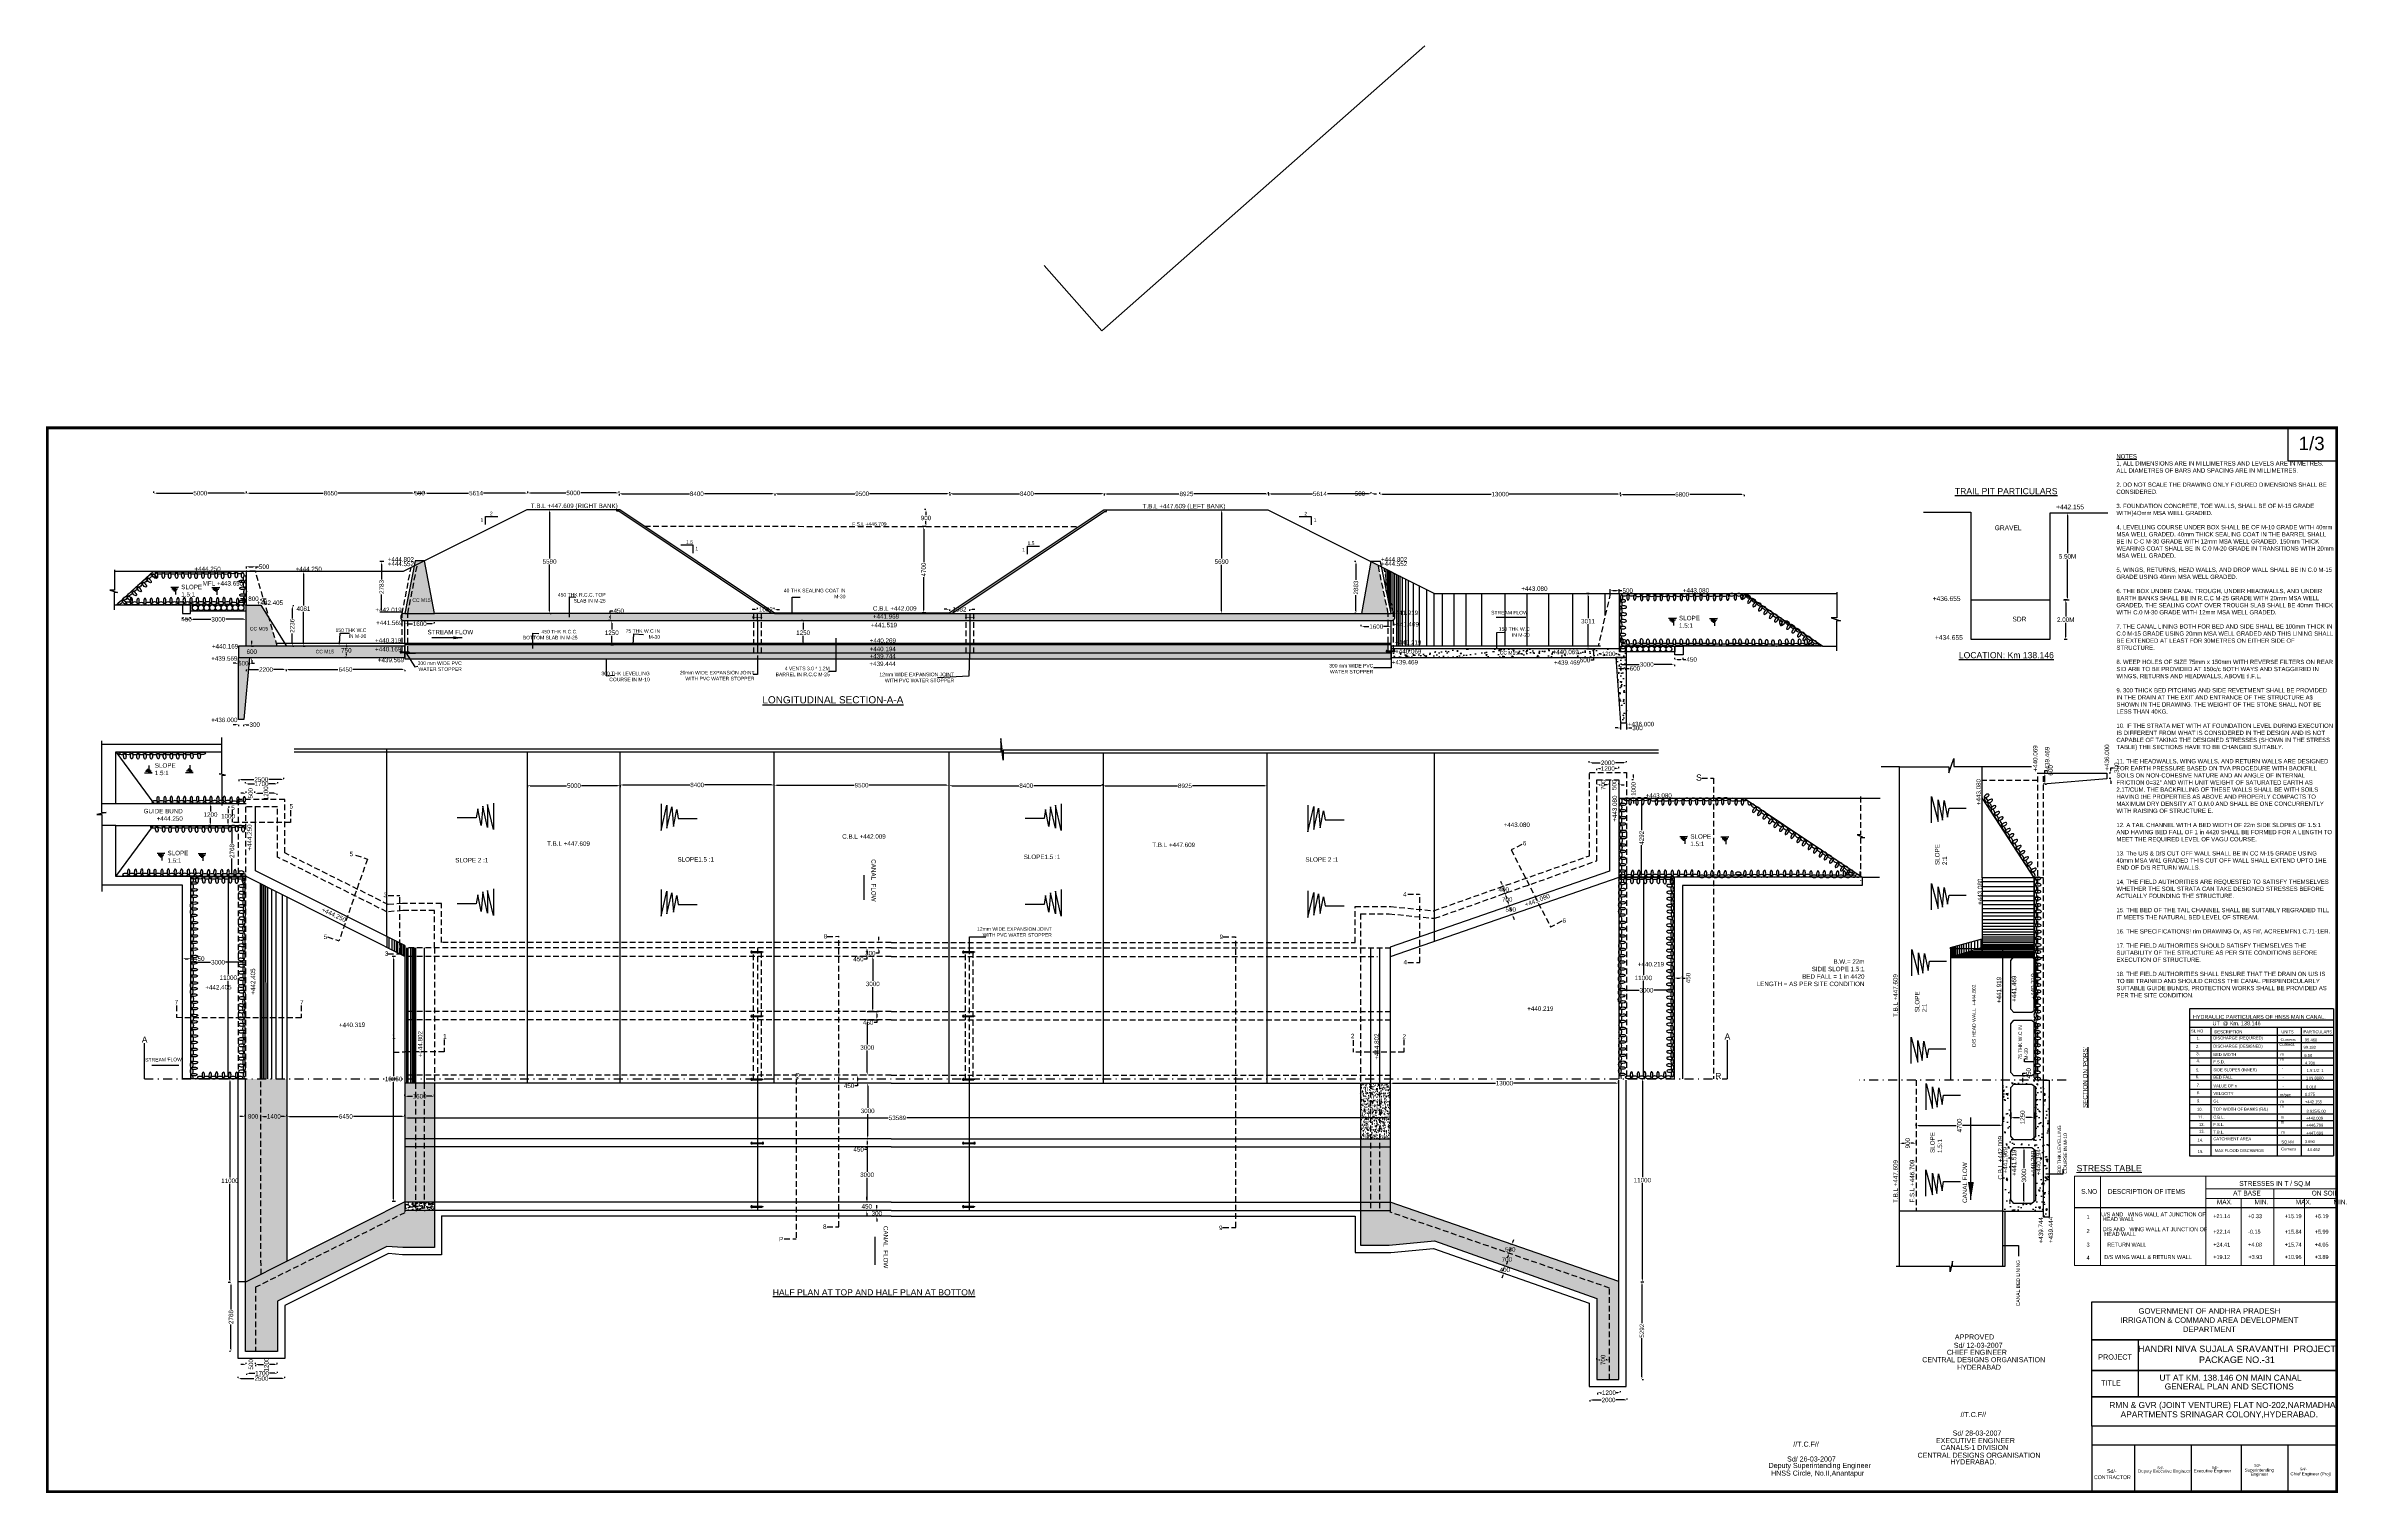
# Model space of a CAD drawing. Header units: metres. Extents: x 450 to 1815, y 479 to 860.
# Drawn here: x 1558.5 to 1814.8, y 697.9 to 859.8 of the extents above; entities that cross this region are included whole.
import ezdxf

# ---------------------------------------------------------------- set-up
doc = ezdxf.new("R2010")
doc.units = ezdxf.units.M
doc.header["$MEASUREMENT"] = 0
doc.linetypes.add('DASHDOT', pattern=[1, 0.5, -0.25, 0, -0.25])
doc.linetypes.add('HIDDEN', pattern=[9.525, 6.35, -3.175])
for name, color, linetype in [('DIMENSION', 255, 'Continuous'), ('DRAWING', 7, 'Continuous'), ('HATCH', 7, 'Continuous'), ('TEXT', 255, 'Continuous')]:
    doc.layers.add(name, color=color, linetype=linetype)
doc.styles.add('ARIAL NARROW', font='ARIALN.TTF')
doc.styles.get("Standard").update_dxf_attribs({"font": 'arial.ttf'})
doc.dimstyles.get("Standard").update_dxf_attribs({"dimtxt": 0.5, "dimasz": 0.3, "dimexe": 0.18, "dimexo": 0.0625, "dimgap": 0.09, "dimtad": 0, "dimtih": 1, "dimtoh": 1, "dimdec": 4, "dimzin": 0, "dimdsep": 46, "dimtxsty": 'Standard', "dimcen": 0.09, "dimadec": 0, "dimazin": 0, "dimtfac": 1, "dimtdec": 4, "dimtofl": 0, "dimtmove": 0, "dimatfit": 3, "dimfxl": 1, "dimtolj": 1, "dimtzin": 0, "dimarcsym": 0})
pattern_1 = [(50, (0, 0), (0.64553416, -0.05647692), [0.0675, -0.7425]), (355, (0, 0), (-0.1248762, 0.67697292), [0.054, -0.594]), (100.4514, (0.0538, -0.0047), (0.52065844, 0.62049559), [0.05736617, -0.6310279]), (46.1842, (0, 0.18), (0.96051694, -0.1489671), [0.10125, -1.11375]), (96.6356, (0.08, 0.1676), (0.84119643, 0.8767061), [0.08604926, -0.9465417]), (351.1842, (0, 0.18), (0.84119575, 0.87670674), [0.081, -0.891]), (21, (0.09, 0.135), (0.53721635, -0.362357), [0.0675, -0.7425]), (326, (0.09, 0.135), (0.2189838, 0.65263504), [0.054, -0.594]), (71.4514, (0.13477, 0.1048), (0.75620037, 0.29027745), [0.05736617, -0.6310279]), (37.5, (0, 0), (0.01094387, 0.299604468), [0, -0.5868, 0, -0.603, 0, -0.59625]), (7.5, (0, 0), (0.236762584, 0.35497054), [0, -0.3438, 0, -0.5733, 0, -0.22725]), (327.5, (-0.2007, 0), (0.480440193, -0.020299385), [0, -0.225, 0, -0.702, 0, -0.9315]), (317.5, (-0.2907, 0), (0.52486755, 0.09009448), [0, -0.2925, 0, -0.4662, 0, -0.6615])]
pattern_2 = [(50, (0, 0), (1.4345204, -0.1255043), [0.15, -1.65]), (355, (0, 0), (-0.2775027, 1.5043843), [0.12, -1.32]), (100.4514, (0.1195, -0.0105), (1.1570188, 1.3788791), [0.1274804, -1.4022842]), (46.1842, (0, 0.4), (2.1344821, -0.331038), [0.225, -2.475]), (96.6356, (0.1779, 0.3724), (1.8693254, 1.9482357), [0.1912206, -2.103426]), (351.1842, (0, 0.4), (1.869324, 1.9482372), [0.18, -1.98]), (21, (0.2, 0.3), (1.1938141, -0.8052378), [0.15, -1.65]), (326, (0.2, 0.3), (0.4866307, 1.4503001), [0.12, -1.32]), (71.4514, (0.2995, 0.2329), (1.6804453, 0.645061), [0.1274804, -1.4022842]), (37.5, (0, 0), (0.02431971, 0.66578771), [0, -1.304, 0, -1.34, 0, -1.325]), (7.5, (0, 0), (0.52613907, 0.78882342), [0, -0.764, 0, -1.274, 0, -0.505]), (327.5, (-0.446, 0), (1.06764487, -0.04510974), [0, -0.5, 0, -1.56, 0, -2.07]), (317.5, (-0.646, 0), (1.16637234, 0.20020996), [0, -0.65, 0, -1.036, 0, -1.47])]

# ---------------------------------------------------------------- blocks, each defined once
blk = doc.blocks.new('*D64')
at = {"layer": 'Defpoints', "color": 0, "ltscale": 0.1, "transparency": 16777216}
for p in [(1784.36, 807.55), (1784, 797.81), (1784.52, 797.81)]:
    blk.add_point(p, dxfattribs=at)
at = {"layer": 'DIMENSION', "color": 0, "lineweight": -2, "ltscale": 0.1, "transparency": 16777216}
for p, q in [((1784.43, 807.55), (1784.7, 807.55)), ((1784.52, 807.25), (1784.52, 803.03)), ((1784.52, 798.11), (1784.52, 802.34)), ((1784.06, 797.81), (1784.7, 797.81))]:
    blk.add_line(p, q, dxfattribs=at)
at = {"layer": 'DIMENSION', "color": 0, "ltscale": 0.1, "transparency": 16777216}
for points in [[(1784.47, 807.25), (1784.57, 807.25), (1784.52, 807.55)], [(1784.47, 798.11), (1784.57, 798.11), (1784.52, 797.81)]]:
    blk.add_solid(points, dxfattribs=at)
at = {"layer": 'DIMENSION', "color": 0, "ltscale": 0.1, "transparency": 16777216, "insert": (1784.52, 802.68), "char_height": 0.5, "attachment_point": 5}
blk.add_mtext('\\A1;5.50M', dxfattribs=at)
blk = doc.blocks.new('*D63')
at = {"layer": 'Defpoints', "color": 0, "ltscale": 0.1, "transparency": 16777216}
for p in [(1784.49, 797.81), (1784.32, 793.4), (1784.53, 793.4)]:
    blk.add_point(p, dxfattribs=at)
at = {"layer": 'DIMENSION', "color": 0, "lineweight": -2, "ltscale": 0.1, "transparency": 16777216}
for p, q in [((1784.43, 797.81), (1784.14, 797.81)), ((1784.32, 797.51), (1784.32, 795.95)), ((1784.32, 793.7), (1784.32, 795.26)), ((1784.47, 793.4), (1784.14, 793.4))]:
    blk.add_line(p, q, dxfattribs=at)
at = {"layer": 'DIMENSION', "color": 0, "ltscale": 0.1, "transparency": 16777216}
for points in [[(1784.27, 797.51), (1784.37, 797.51), (1784.32, 797.81)], [(1784.27, 793.7), (1784.37, 793.7), (1784.32, 793.4)]]:
    blk.add_solid(points, dxfattribs=at)
at = {"layer": 'DIMENSION', "color": 0, "ltscale": 0.1, "transparency": 16777216, "insert": (1784.32, 795.6), "char_height": 0.5, "attachment_point": 5}
blk.add_mtext('\\A1;2.00M', dxfattribs=at)
blk = doc.blocks.new('*D65')
at = {"layer": 'Defpoints', "color": 0, "ltscale": 0.1, "transparency": 16777216}
for p in [(1765.72, 737.06), (1765.72, 737.06), (1767.59, 737.06)]:
    blk.add_point(p, dxfattribs=at)
at = {"layer": 'DIMENSION', "color": 0, "lineweight": -2, "ltscale": 0.1, "transparency": 16777216}
for p, q in [((1765.72, 737.13), (1765.72, 737.24)), ((1766.02, 737.06), (1766.31, 737.06)), ((1767.29, 737.06), (1767, 737.06)), ((1767.59, 737.13), (1767.59, 737.24))]:
    blk.add_line(p, q, dxfattribs=at)
at = {"layer": 'DIMENSION', "color": 0, "ltscale": 0.1, "transparency": 16777216}
for points in [[(1766.02, 737.11), (1766.02, 737.01), (1765.72, 737.06)], [(1767.29, 737.11), (1767.29, 737.01), (1767.59, 737.06)]]:
    blk.add_solid(points, dxfattribs=at)
at = {"layer": 'DIMENSION', "color": 0, "ltscale": 0.1, "transparency": 16777216, "insert": (1766.65, 737.06), "char_height": 0.5, "attachment_point": 5, "rotation": 90}
blk.add_mtext('\\A1;900', dxfattribs=at)
blk = doc.blocks.new('*D66')
at = {"layer": 'Defpoints', "color": 0, "ltscale": 0.1, "transparency": 16777216}
for p in [(1767.59, 739.04), (1767.59, 738.96), (1777.27, 738.96)]:
    blk.add_point(p, dxfattribs=at)
at = {"layer": 'DIMENSION', "color": 0, "lineweight": -2, "ltscale": 0.1, "transparency": 16777216}
for p, q in [((1767.59, 739.02), (1767.59, 739.22)), ((1767.89, 739.04), (1772.08, 739.04)), ((1776.97, 739.04), (1772.77, 739.04)), ((1777.27, 739.02), (1777.27, 739.22))]:
    blk.add_line(p, q, dxfattribs=at)
at = {"layer": 'DIMENSION', "color": 0, "ltscale": 0.1, "transparency": 16777216}
for points in [[(1767.89, 739.09), (1767.89, 738.99), (1767.59, 739.04)], [(1776.97, 739.09), (1776.97, 738.99), (1777.27, 739.04)]]:
    blk.add_solid(points, dxfattribs=at)
at = {"layer": 'DIMENSION', "color": 0, "ltscale": 0.1, "transparency": 16777216, "insert": (1772.43, 739.04), "char_height": 0.5, "attachment_point": 5, "rotation": 90}
blk.add_mtext('\\A1;4700', dxfattribs=at)
blk = doc.blocks.new('*D67')
at = {"layer": 'Defpoints', "color": 0, "ltscale": 0.1, "transparency": 16777216}
for p in [(1779.52, 736.57), (1779.65, 736.57), (1779.52, 730.33)]:
    blk.add_point(p, dxfattribs=at)
at = {"layer": 'DIMENSION', "color": 0, "lineweight": -2, "ltscale": 0.1, "transparency": 16777216}
for p, q in [((1779.58, 736.57), (1779.83, 736.57)), ((1779.65, 736.27), (1779.65, 734.29)), ((1779.65, 730.63), (1779.65, 732.62)), ((1779.58, 730.33), (1779.83, 730.33))]:
    blk.add_line(p, q, dxfattribs=at)
at = {"layer": 'DIMENSION', "color": 0, "ltscale": 0.1, "transparency": 16777216}
for points in [[(1779.6, 736.27), (1779.7, 736.27), (1779.65, 736.57)], [(1779.6, 730.63), (1779.7, 730.63), (1779.65, 730.33)]]:
    blk.add_solid(points, dxfattribs=at)
at = {"layer": 'DIMENSION', "color": 0, "ltscale": 0.1, "transparency": 16777216, "insert": (1779.65, 733.45), "char_height": 0.5, "attachment_point": 5, "rotation": 90}
blk.add_mtext('\\A1;3000', dxfattribs=at)
blk = doc.blocks.new('*D68')
at = {"layer": 'Defpoints', "color": 0, "ltscale": 0.1, "transparency": 16777216}
for p in [(1778.19, 740.58), (1778.19, 739.95), (1780.81, 740.58)]:
    blk.add_point(p, dxfattribs=at)
at = {"layer": 'DIMENSION', "color": 0, "lineweight": -2, "ltscale": 0.1, "transparency": 16777216}
for p, q in [((1778.19, 740.51), (1778.19, 739.77)), ((1778.49, 739.95), (1779.16, 739.95)), ((1780.51, 739.95), (1779.85, 739.95)), ((1780.81, 740.51), (1780.81, 739.77))]:
    blk.add_line(p, q, dxfattribs=at)
at = {"layer": 'DIMENSION', "color": 0, "ltscale": 0.1, "transparency": 16777216}
for points in [[(1778.49, 740), (1778.49, 739.9), (1778.19, 739.95)], [(1780.51, 740), (1780.51, 739.9), (1780.81, 739.95)]]:
    blk.add_solid(points, dxfattribs=at)
at = {"layer": 'DIMENSION', "color": 0, "ltscale": 0.1, "transparency": 16777216, "insert": (1779.5, 739.95), "char_height": 0.5, "attachment_point": 5, "rotation": 90}
blk.add_mtext('\\A1;1250', dxfattribs=at)
blk = doc.blocks.new('*D69')
at = {"layer": 'Defpoints', "color": 0, "ltscale": 0.1, "transparency": 16777216}
for p in [(1779.52, 744.58), (1779.52, 743.67), (1779.53, 744.58)]:
    blk.add_point(p, dxfattribs=at)
at = {"layer": 'DIMENSION', "color": 0, "lineweight": -2, "ltscale": 0.1, "transparency": 16777216}
for p, q in [((1779.53, 744.58), (1779.53, 744.88)), ((1779.53, 744.88), (1779.83, 744.88)), ((1779.53, 743.97), (1779.53, 744.28)), ((1779.58, 744.58), (1779.71, 744.58)), ((1779.58, 743.67), (1779.71, 743.67))]:
    blk.add_line(p, q, dxfattribs=at)
at = {"layer": 'DIMENSION', "color": 0, "ltscale": 0.1, "transparency": 16777216}
for points in [[(1779.48, 744.28), (1779.58, 744.28), (1779.53, 744.58)], [(1779.48, 743.97), (1779.58, 743.97), (1779.53, 743.67)]]:
    blk.add_solid(points, dxfattribs=at)
at = {"layer": 'DIMENSION', "color": 0, "ltscale": 0.1, "transparency": 16777216, "insert": (1780.18, 744.88), "char_height": 0.5, "attachment_point": 5, "rotation": 90}
blk.add_mtext('\\A1;450', dxfattribs=at)
blk = doc.blocks.new('*D70')
at = {"layer": 'Defpoints', "color": 0, "ltscale": 0.1, "transparency": 16777216}
for p in [(1781.97, 778.45), (1781.97, 777.21), (1781.99, 778.45)]:
    blk.add_point(p, dxfattribs=at)
at = {"layer": 'DIMENSION', "color": 0, "lineweight": -2, "ltscale": 0.1, "transparency": 16777216}
for p, q in [((1781.99, 778.45), (1781.99, 778.75)), ((1781.99, 778.75), (1782.29, 778.75)), ((1781.99, 777.51), (1781.99, 778.15)), ((1782.03, 778.45), (1782.17, 778.45)), ((1782.03, 777.21), (1782.17, 777.21))]:
    blk.add_line(p, q, dxfattribs=at)
at = {"layer": 'DIMENSION', "color": 0, "ltscale": 0.1, "transparency": 16777216}
for points in [[(1781.94, 778.15), (1782.04, 778.15), (1781.99, 778.45)], [(1781.94, 777.51), (1782.04, 777.51), (1781.99, 777.21)]]:
    blk.add_solid(points, dxfattribs=at)
at = {"layer": 'DIMENSION', "color": 0, "ltscale": 0.1, "transparency": 16777216, "insert": (1782.64, 778.75), "char_height": 0.5, "attachment_point": 5, "rotation": 90}
blk.add_mtext('\\A1;600', dxfattribs=at)
blk = doc.blocks.new('*D71')
at = {"layer": 'Defpoints', "color": 0, "ltscale": 0.1, "transparency": 16777216}
for p in [(1789.36, 778.45), (1789.41, 778.45), (1789.41, 777.86)]:
    blk.add_point(p, dxfattribs=at)
at = {"layer": 'DIMENSION', "color": 0, "lineweight": -2, "ltscale": 0.1, "transparency": 16777216}
for p, q in [((1789.34, 778.45), (1789.18, 778.45)), ((1789.35, 777.86), (1789.18, 777.86)), ((1789.36, 778.75), (1789.36, 779.05)), ((1789.36, 779.05), (1789.66, 779.05)), ((1789.36, 777.56), (1789.36, 777.26))]:
    blk.add_line(p, q, dxfattribs=at)
at = {"layer": 'DIMENSION', "color": 0, "ltscale": 0.1, "transparency": 16777216}
for points in [[(1789.31, 778.75), (1789.41, 778.75), (1789.36, 778.45)], [(1789.31, 777.56), (1789.41, 777.56), (1789.36, 777.86)]]:
    blk.add_solid(points, dxfattribs=at)
at = {"layer": 'DIMENSION', "color": 0, "ltscale": 0.1, "transparency": 16777216, "insert": (1790, 779.05), "char_height": 0.5, "attachment_point": 5, "rotation": 90}
blk.add_mtext('\\A1;300', dxfattribs=at)
blk = doc.blocks.new('*D76')
at = {"layer": 'Defpoints', "color": 0, "ltscale": 0.1, "transparency": 16777216}
for p in [(1570.59, 809.73), (1580.95, 809.75), (1580.95, 809.73)]:
    blk.add_point(p, dxfattribs=at)
at = {"layer": 'DIMENSION', "color": 0, "lineweight": -2, "ltscale": 0.1, "transparency": 16777216}
for p, q in [((1570.59, 809.79), (1570.59, 809.93)), ((1580.95, 809.79), (1580.95, 809.93)), ((1570.89, 809.75), (1574.93, 809.75)), ((1580.65, 809.75), (1576.6, 809.75))]:
    blk.add_line(p, q, dxfattribs=at)
at = {"layer": 'DIMENSION', "color": 0, "ltscale": 0.1, "transparency": 16777216}
for points in [[(1570.89, 809.8), (1570.89, 809.7), (1570.59, 809.75)], [(1580.65, 809.8), (1580.65, 809.7), (1580.95, 809.75)]]:
    blk.add_solid(points, dxfattribs=at)
at = {"layer": 'DIMENSION', "color": 0, "ltscale": 0.1, "transparency": 16777216, "insert": (1575.77, 809.75), "char_height": 0.5, "attachment_point": 5}
blk.add_mtext('\\A1;5000', dxfattribs=at)
blk = doc.blocks.new('*D77')
at = {"layer": 'Defpoints', "color": 0, "ltscale": 0.1, "transparency": 16777216}
for p in [(1580.95, 809.73), (1599.74, 809.75), (1599.74, 809.73)]:
    blk.add_point(p, dxfattribs=at)
at = {"layer": 'DIMENSION', "color": 0, "lineweight": -2, "ltscale": 0.1, "transparency": 16777216}
for p, q in [((1580.95, 809.79), (1580.95, 809.93)), ((1599.74, 809.79), (1599.74, 809.93)), ((1581.25, 809.75), (1589.51, 809.75)), ((1599.44, 809.75), (1591.18, 809.75))]:
    blk.add_line(p, q, dxfattribs=at)
at = {"layer": 'DIMENSION', "color": 0, "ltscale": 0.1, "transparency": 16777216}
for points in [[(1581.25, 809.8), (1581.25, 809.7), (1580.95, 809.75)], [(1599.44, 809.8), (1599.44, 809.7), (1599.74, 809.75)]]:
    blk.add_solid(points, dxfattribs=at)
at = {"layer": 'DIMENSION', "color": 0, "ltscale": 0.1, "transparency": 16777216, "insert": (1590.34, 809.75), "char_height": 0.5, "attachment_point": 5}
blk.add_mtext('\\A1;8650', dxfattribs=at)
blk = doc.blocks.new('*D78')
at = {"layer": 'Defpoints', "color": 0, "ltscale": 0.1, "transparency": 16777216}
for p in [(1599.74, 809.7), (1600.84, 809.75), (1600.84, 809.7)]:
    blk.add_point(p, dxfattribs=at)
at = {"layer": 'DIMENSION', "color": 0, "lineweight": -2, "ltscale": 0.1, "transparency": 16777216}
for p, q in [((1599.74, 809.76), (1599.74, 809.93)), ((1600.84, 809.76), (1600.84, 809.93)), ((1600.04, 809.75), (1600.54, 809.75))]:
    blk.add_line(p, q, dxfattribs=at)
at = {"layer": 'DIMENSION', "color": 0, "ltscale": 0.1, "transparency": 16777216}
for points in [[(1600.04, 809.8), (1600.04, 809.7), (1599.74, 809.75)], [(1600.54, 809.8), (1600.54, 809.7), (1600.84, 809.75)]]:
    blk.add_solid(points, dxfattribs=at)
at = {"layer": 'DIMENSION', "color": 0, "ltscale": 0.1, "transparency": 16777216, "insert": (1600.29, 809.75), "char_height": 0.5, "attachment_point": 5}
blk.add_mtext('\\A1;500', dxfattribs=at)
blk = doc.blocks.new('*D79')
at = {"layer": 'Defpoints', "color": 0, "ltscale": 0.1, "transparency": 16777216}
for p in [(1600.84, 809.7), (1612.37, 809.75), (1612.37, 809.7)]:
    blk.add_point(p, dxfattribs=at)
at = {"layer": 'DIMENSION', "color": 0, "lineweight": -2, "ltscale": 0.1, "transparency": 16777216}
for p, q in [((1600.84, 809.76), (1600.84, 809.93)), ((1612.37, 809.76), (1612.37, 809.93)), ((1601.14, 809.75), (1605.77, 809.75)), ((1612.07, 809.75), (1607.44, 809.75))]:
    blk.add_line(p, q, dxfattribs=at)
at = {"layer": 'DIMENSION', "color": 0, "ltscale": 0.1, "transparency": 16777216}
for points in [[(1601.14, 809.8), (1601.14, 809.7), (1600.84, 809.75)], [(1612.07, 809.8), (1612.07, 809.7), (1612.37, 809.75)]]:
    blk.add_solid(points, dxfattribs=at)
at = {"layer": 'DIMENSION', "color": 0, "ltscale": 0.1, "transparency": 16777216, "insert": (1606.6, 809.75), "char_height": 0.5, "attachment_point": 5}
blk.add_mtext('\\A1;5614', dxfattribs=at)
blk = doc.blocks.new('*D80')
at = {"layer": 'Defpoints', "color": 0, "ltscale": 0.1, "transparency": 16777216}
for p in [(1612.37, 809.75), (1622.58, 809.77), (1622.58, 809.75)]:
    blk.add_point(p, dxfattribs=at)
at = {"layer": 'DIMENSION', "color": 0, "lineweight": -2, "ltscale": 0.1, "transparency": 16777216}
for p, q in [((1612.37, 809.82), (1612.37, 809.95)), ((1622.58, 809.82), (1622.58, 809.95)), ((1612.67, 809.77), (1616.64, 809.77)), ((1622.28, 809.77), (1618.31, 809.77))]:
    blk.add_line(p, q, dxfattribs=at)
at = {"layer": 'DIMENSION', "color": 0, "ltscale": 0.1, "transparency": 16777216}
for points in [[(1612.67, 809.82), (1612.67, 809.72), (1612.37, 809.77)], [(1622.28, 809.82), (1622.28, 809.72), (1622.58, 809.77)]]:
    blk.add_solid(points, dxfattribs=at)
at = {"layer": 'DIMENSION', "color": 0, "ltscale": 0.1, "transparency": 16777216, "insert": (1617.47, 809.77), "char_height": 0.5, "attachment_point": 5}
blk.add_mtext('\\A1;5000', dxfattribs=at)
blk = doc.blocks.new('*D81')
at = {"layer": 'Defpoints', "color": 0, "ltscale": 0.1, "transparency": 16777216}
for p in [(1622.58, 809.75), (1639.99, 809.75), (1639.99, 809.68)]:
    blk.add_point(p, dxfattribs=at)
at = {"layer": 'DIMENSION', "color": 0, "lineweight": -2, "ltscale": 0.1, "transparency": 16777216}
for p, q in [((1622.58, 809.69), (1622.58, 809.5)), ((1622.88, 809.68), (1630.45, 809.68)), ((1639.69, 809.68), (1632.12, 809.68)), ((1639.99, 809.69), (1639.99, 809.5))]:
    blk.add_line(p, q, dxfattribs=at)
at = {"layer": 'DIMENSION', "color": 0, "ltscale": 0.1, "transparency": 16777216}
for points in [[(1622.88, 809.73), (1622.88, 809.63), (1622.58, 809.68)], [(1639.69, 809.73), (1639.69, 809.63), (1639.99, 809.68)]]:
    blk.add_solid(points, dxfattribs=at)
at = {"layer": 'DIMENSION', "color": 0, "ltscale": 0.1, "transparency": 16777216, "insert": (1631.28, 809.68), "char_height": 0.5, "attachment_point": 5}
blk.add_mtext('\\A1;8400', dxfattribs=at)
blk = doc.blocks.new('*D82')
at = {"layer": 'Defpoints', "color": 0, "ltscale": 0.1, "transparency": 16777216}
for p in [(1639.99, 809.69), (1659.55, 809.69), (1659.55, 809.68)]:
    blk.add_point(p, dxfattribs=at)
at = {"layer": 'DIMENSION', "color": 0, "lineweight": -2, "ltscale": 0.1, "transparency": 16777216}
for p, q in [((1639.99, 809.63), (1639.99, 809.5)), ((1640.29, 809.68), (1648.93, 809.68)), ((1659.25, 809.68), (1650.6, 809.68)), ((1659.55, 809.63), (1659.55, 809.5))]:
    blk.add_line(p, q, dxfattribs=at)
at = {"layer": 'DIMENSION', "color": 0, "ltscale": 0.1, "transparency": 16777216}
for points in [[(1640.29, 809.73), (1640.29, 809.63), (1639.99, 809.68)], [(1659.25, 809.73), (1659.25, 809.63), (1659.55, 809.68)]]:
    blk.add_solid(points, dxfattribs=at)
at = {"layer": 'DIMENSION', "color": 0, "ltscale": 0.1, "transparency": 16777216, "insert": (1649.77, 809.68), "char_height": 0.5, "attachment_point": 5}
blk.add_mtext('\\A1;9500', dxfattribs=at)
blk = doc.blocks.new('*D83')
at = {"layer": 'Defpoints', "color": 0, "ltscale": 0.1, "transparency": 16777216}
for p in [(1659.55, 809.69), (1676.81, 809.7), (1676.81, 809.69)]:
    blk.add_point(p, dxfattribs=at)
at = {"layer": 'DIMENSION', "color": 0, "lineweight": -2, "ltscale": 0.1, "transparency": 16777216}
for p, q in [((1659.55, 809.75), (1659.55, 809.87)), ((1659.85, 809.69), (1667.34, 809.69)), ((1676.51, 809.69), (1669.02, 809.69)), ((1676.81, 809.63), (1676.81, 809.51))]:
    blk.add_line(p, q, dxfattribs=at)
at = {"layer": 'DIMENSION', "color": 0, "ltscale": 0.1, "transparency": 16777216}
for points in [[(1659.85, 809.74), (1659.85, 809.64), (1659.55, 809.69)], [(1676.51, 809.74), (1676.51, 809.64), (1676.81, 809.69)]]:
    blk.add_solid(points, dxfattribs=at)
at = {"layer": 'DIMENSION', "color": 0, "ltscale": 0.1, "transparency": 16777216, "insert": (1668.18, 809.69), "char_height": 0.5, "attachment_point": 5}
blk.add_mtext('\\A1;8400', dxfattribs=at)
blk = doc.blocks.new('*D84')
at = {"layer": 'Defpoints', "color": 0, "ltscale": 0.1, "transparency": 16777216}
for p in [(1676.83, 809.76), (1695.2, 809.76), (1695.2, 809.66)]:
    blk.add_point(p, dxfattribs=at)
at = {"layer": 'DIMENSION', "color": 0, "lineweight": -2, "ltscale": 0.1, "transparency": 16777216}
for p, q in [((1676.83, 809.7), (1676.83, 809.48)), ((1677.13, 809.66), (1685.18, 809.66)), ((1694.9, 809.66), (1686.85, 809.66)), ((1695.2, 809.7), (1695.2, 809.48))]:
    blk.add_line(p, q, dxfattribs=at)
at = {"layer": 'DIMENSION', "color": 0, "ltscale": 0.1, "transparency": 16777216}
for points in [[(1677.13, 809.71), (1677.13, 809.61), (1676.83, 809.66)], [(1694.9, 809.71), (1694.9, 809.61), (1695.2, 809.66)]]:
    blk.add_solid(points, dxfattribs=at)
at = {"layer": 'DIMENSION', "color": 0, "ltscale": 0.1, "transparency": 16777216, "insert": (1686.02, 809.66), "char_height": 0.5, "attachment_point": 5}
blk.add_mtext('\\A1;8925', dxfattribs=at)
blk = doc.blocks.new('*D85')
at = {"layer": 'Defpoints', "color": 0, "ltscale": 0.1, "transparency": 16777216}
for p in [(1695.2, 809.66), (1706.68, 809.67), (1706.68, 809.66)]:
    blk.add_point(p, dxfattribs=at)
at = {"layer": 'DIMENSION', "color": 0, "lineweight": -2, "ltscale": 0.1, "transparency": 16777216}
for p, q in [((1695.2, 809.73), (1695.2, 809.85)), ((1706.68, 809.73), (1706.68, 809.85)), ((1695.5, 809.67), (1700.1, 809.67)), ((1706.38, 809.67), (1701.77, 809.67))]:
    blk.add_line(p, q, dxfattribs=at)
at = {"layer": 'DIMENSION', "color": 0, "ltscale": 0.1, "transparency": 16777216}
for points in [[(1695.5, 809.72), (1695.5, 809.62), (1695.2, 809.67)], [(1706.38, 809.72), (1706.38, 809.62), (1706.68, 809.67)]]:
    blk.add_solid(points, dxfattribs=at)
at = {"layer": 'DIMENSION', "color": 0, "ltscale": 0.1, "transparency": 16777216, "insert": (1700.94, 809.67), "char_height": 0.5, "attachment_point": 5}
blk.add_mtext('\\A1;5614', dxfattribs=at)
blk = doc.blocks.new('*D86')
at = {"layer": 'Defpoints', "color": 0, "ltscale": 0.1, "transparency": 16777216}
for p in [(1706.66, 809.69), (1706.66, 809.66), (1706.68, 809.66)]:
    blk.add_point(p, dxfattribs=at)
at = {"layer": 'DIMENSION', "color": 0, "lineweight": -2, "ltscale": 0.1, "transparency": 16777216}
for p, q in [((1706.66, 809.73), (1706.66, 809.87)), ((1706.68, 809.73), (1706.68, 809.87)), ((1706.36, 809.69), (1706.06, 809.69)), ((1706.98, 809.69), (1707.28, 809.69))]:
    blk.add_line(p, q, dxfattribs=at)
at = {"layer": 'DIMENSION', "color": 0, "ltscale": 0.1, "transparency": 16777216}
for points in [[(1706.36, 809.74), (1706.36, 809.64), (1706.66, 809.69)], [(1706.98, 809.74), (1706.98, 809.64), (1706.68, 809.69)]]:
    blk.add_solid(points, dxfattribs=at)
at = {"layer": 'DIMENSION', "color": 0, "ltscale": 0.1, "transparency": 16777216, "insert": (1705.42, 809.69), "char_height": 0.5, "attachment_point": 5}
blk.add_mtext('\\A1;500', dxfattribs=at)
blk = doc.blocks.new('*D87')
at = {"layer": 'Defpoints', "color": 0, "ltscale": 0.1, "transparency": 16777216}
for p in [(1707.64, 809.62), (1734.53, 809.64), (1734.53, 809.62)]:
    blk.add_point(p, dxfattribs=at)
at = {"layer": 'DIMENSION', "color": 0, "lineweight": -2, "ltscale": 0.1, "transparency": 16777216}
for p, q in [((1707.64, 809.68), (1707.64, 809.82)), ((1707.94, 809.64), (1720.08, 809.64)), ((1734.23, 809.64), (1722.09, 809.64)), ((1734.53, 809.68), (1734.53, 809.82))]:
    blk.add_line(p, q, dxfattribs=at)
at = {"layer": 'DIMENSION', "color": 0, "ltscale": 0.1, "transparency": 16777216}
for points in [[(1707.94, 809.69), (1707.94, 809.59), (1707.64, 809.64)], [(1734.23, 809.69), (1734.23, 809.59), (1734.53, 809.64)]]:
    blk.add_solid(points, dxfattribs=at)
at = {"layer": 'DIMENSION', "color": 0, "ltscale": 0.1, "transparency": 16777216, "insert": (1721.09, 809.64), "char_height": 0.5, "attachment_point": 5}
blk.add_mtext('\\A1;13000', dxfattribs=at)
blk = doc.blocks.new('*D88')
at = {"layer": 'Defpoints', "color": 0, "ltscale": 0.1, "transparency": 16777216}
for p in [(1734.53, 809.62), (1748.36, 809.62), (1748.36, 809.6)]:
    blk.add_point(p, dxfattribs=at)
at = {"layer": 'DIMENSION', "color": 0, "lineweight": -2, "ltscale": 0.1, "transparency": 16777216}
for p, q in [((1734.53, 809.56), (1734.53, 809.42)), ((1734.83, 809.6), (1740.61, 809.6)), ((1748.06, 809.6), (1742.28, 809.6)), ((1748.36, 809.56), (1748.36, 809.42))]:
    blk.add_line(p, q, dxfattribs=at)
at = {"layer": 'DIMENSION', "color": 0, "ltscale": 0.1, "transparency": 16777216}
for points in [[(1734.83, 809.65), (1734.83, 809.55), (1734.53, 809.6)], [(1748.06, 809.65), (1748.06, 809.55), (1748.36, 809.6)]]:
    blk.add_solid(points, dxfattribs=at)
at = {"layer": 'DIMENSION', "color": 0, "ltscale": 0.1, "transparency": 16777216, "insert": (1741.44, 809.6), "char_height": 0.5, "attachment_point": 5}
blk.add_mtext('\\A1;6800', dxfattribs=at)
blk = doc.blocks.new('*D89')
at = {"layer": 'Defpoints', "color": 0, "ltscale": 0.1, "transparency": 16777216}
for p in [(1656.9, 807.91), (1656.93, 807.91), (1656.93, 806.03)]:
    blk.add_point(p, dxfattribs=at)
at = {"layer": 'DIMENSION', "color": 0, "lineweight": -2, "ltscale": 0.1, "transparency": 16777216}
for p, q in [((1656.87, 807.91), (1656.72, 807.91)), ((1656.9, 807.61), (1656.9, 807.31)), ((1656.87, 806.03), (1656.72, 806.03)), ((1656.9, 806.33), (1656.9, 806.62))]:
    blk.add_line(p, q, dxfattribs=at)
at = {"layer": 'DIMENSION', "color": 0, "ltscale": 0.1, "transparency": 16777216}
for points in [[(1656.85, 807.61), (1656.95, 807.61), (1656.9, 807.91)], [(1656.85, 806.33), (1656.95, 806.33), (1656.9, 806.03)]]:
    blk.add_solid(points, dxfattribs=at)
at = {"layer": 'DIMENSION', "color": 0, "ltscale": 0.1, "transparency": 16777216, "insert": (1656.9, 806.97), "char_height": 0.5, "attachment_point": 5}
blk.add_mtext('\\A1;900', dxfattribs=at)
blk = doc.blocks.new('*D90')
at = {"layer": 'Defpoints', "color": 0, "ltscale": 0.1, "transparency": 16777216}
for p in [(1656.93, 806.03), (1656.64, 796.38), (1656.93, 796.38)]:
    blk.add_point(p, dxfattribs=at)
at = {"layer": 'DIMENSION', "color": 0, "lineweight": -2, "ltscale": 0.1, "transparency": 16777216}
for p, q in [((1656.87, 806.03), (1656.46, 806.03)), ((1656.64, 805.73), (1656.64, 802.05)), ((1656.64, 796.68), (1656.64, 800.36)), ((1656.87, 796.38), (1656.46, 796.38))]:
    blk.add_line(p, q, dxfattribs=at)
at = {"layer": 'DIMENSION', "color": 0, "ltscale": 0.1, "transparency": 16777216}
for points in [[(1656.59, 805.73), (1656.69, 805.73), (1656.64, 806.03)], [(1656.59, 796.68), (1656.69, 796.68), (1656.64, 796.38)]]:
    blk.add_solid(points, dxfattribs=at)
at = {"layer": 'DIMENSION', "color": 0, "ltscale": 0.1, "transparency": 16777216, "insert": (1656.64, 801.2), "char_height": 0.5, "attachment_point": 5, "rotation": 90}
blk.add_mtext('\\A1;4700', dxfattribs=at)
blk = doc.blocks.new('*D91')
at = {"layer": 'Defpoints', "color": 0, "ltscale": 0.1, "transparency": 16777216}
for p in [(1614.82, 807.92), (1614.82, 796.29), (1614.82, 796.29)]:
    blk.add_point(p, dxfattribs=at)
at = {"layer": 'DIMENSION', "color": 0, "lineweight": -2, "ltscale": 0.1, "transparency": 16777216}
for p, q in [((1614.82, 807.62), (1614.82, 802.45)), ((1614.88, 807.92), (1615, 807.92)), ((1614.82, 796.59), (1614.82, 801.76)), ((1614.88, 796.29), (1615, 796.29))]:
    blk.add_line(p, q, dxfattribs=at)
at = {"layer": 'DIMENSION', "color": 0, "ltscale": 0.1, "transparency": 16777216}
for points in [[(1614.77, 807.62), (1614.87, 807.62), (1614.82, 807.92)], [(1614.77, 796.59), (1614.87, 796.59), (1614.82, 796.29)]]:
    blk.add_solid(points, dxfattribs=at)
at = {"layer": 'DIMENSION', "color": 0, "ltscale": 0.1, "transparency": 16777216, "insert": (1614.82, 802.11), "char_height": 0.5, "attachment_point": 5}
blk.add_mtext('\\A1;5590', dxfattribs=at)
blk = doc.blocks.new('*D92')
at = {"layer": 'Defpoints', "color": 0, "ltscale": 0.1, "transparency": 16777216}
for p in [(1596.33, 802.09), (1596.03, 796.44), (1598.36, 796.44)]:
    blk.add_point(p, dxfattribs=at)
at = {"layer": 'DIMENSION', "color": 0, "lineweight": -2, "ltscale": 0.1, "transparency": 16777216}
for p, q in [((1596.27, 802.09), (1595.85, 802.09)), ((1596.03, 801.79), (1596.03, 800.11)), ((1596.03, 796.74), (1596.03, 798.42)), ((1598.3, 796.44), (1595.85, 796.44))]:
    blk.add_line(p, q, dxfattribs=at)
at = {"layer": 'DIMENSION', "color": 0, "ltscale": 0.1, "transparency": 16777216}
for points in [[(1595.98, 801.79), (1596.08, 801.79), (1596.03, 802.09)], [(1595.98, 796.74), (1596.08, 796.74), (1596.03, 796.44)]]:
    blk.add_solid(points, dxfattribs=at)
at = {"layer": 'DIMENSION', "color": 0, "ltscale": 0.1, "transparency": 16777216, "insert": (1596.03, 799.26), "char_height": 0.5, "attachment_point": 5, "rotation": 90}
blk.add_mtext('\\A1;2783', dxfattribs=at)
blk = doc.blocks.new('*D93')
at = {"layer": 'Defpoints', "color": 0, "ltscale": 0.1, "transparency": 16777216}
for p in [(1586.04, 797.17), (1586.05, 797.17), (1586.04, 792.65)]:
    blk.add_point(p, dxfattribs=at)
at = {"layer": 'DIMENSION', "color": 0, "lineweight": -2, "ltscale": 0.1, "transparency": 16777216}
for p, q in [((1586.1, 797.17), (1586.23, 797.17)), ((1586.05, 796.87), (1586.05, 795.75)), ((1586.05, 792.95), (1586.05, 794.07)), ((1586.1, 792.65), (1586.23, 792.65))]:
    blk.add_line(p, q, dxfattribs=at)
at = {"layer": 'DIMENSION', "color": 0, "ltscale": 0.1, "transparency": 16777216}
for points in [[(1586, 796.87), (1586.1, 796.87), (1586.05, 797.17)], [(1586, 792.95), (1586.1, 792.95), (1586.05, 792.65)]]:
    blk.add_solid(points, dxfattribs=at)
at = {"layer": 'DIMENSION', "color": 0, "ltscale": 0.1, "transparency": 16777216, "insert": (1586.05, 794.91), "char_height": 0.5, "attachment_point": 5, "rotation": 90}
blk.add_mtext('\\A1;2236', dxfattribs=at)
blk = doc.blocks.new('*D94')
at = {"layer": 'Defpoints', "color": 0, "ltscale": 0.1, "transparency": 16777216}
for p in [(1587.2, 801.01), (1587.3, 801.01), (1587.2, 792.65)]:
    blk.add_point(p, dxfattribs=at)
at = {"layer": 'DIMENSION', "color": 0, "lineweight": -2, "ltscale": 0.1, "transparency": 16777216}
for p, q in [((1587.27, 801.01), (1587.48, 801.01)), ((1587.3, 800.71), (1587.3, 797.18)), ((1587.3, 792.95), (1587.3, 796.49)), ((1587.27, 792.65), (1587.48, 792.65))]:
    blk.add_line(p, q, dxfattribs=at)
at = {"layer": 'DIMENSION', "color": 0, "ltscale": 0.1, "transparency": 16777216}
for points in [[(1587.25, 800.71), (1587.35, 800.71), (1587.3, 801.01)], [(1587.25, 792.95), (1587.35, 792.95), (1587.3, 792.65)]]:
    blk.add_solid(points, dxfattribs=at)
at = {"layer": 'DIMENSION', "color": 0, "ltscale": 0.1, "transparency": 16777216, "insert": (1587.3, 796.83), "char_height": 0.5, "attachment_point": 5}
blk.add_mtext('\\A1;4081', dxfattribs=at)
blk = doc.blocks.new('*D95')
at = {"layer": 'Defpoints', "color": 0, "ltscale": 0.1, "transparency": 16777216}
for p in [(1580.88, 797.96), (1582.55, 797.96), (1582.55, 797.94)]:
    blk.add_point(p, dxfattribs=at)
at = {"layer": 'DIMENSION', "color": 0, "lineweight": -2, "ltscale": 0.1, "transparency": 16777216}
for p, q in [((1580.58, 797.94), (1580.28, 797.94)), ((1580.88, 797.89), (1580.88, 797.76)), ((1582.55, 797.89), (1582.55, 797.76)), ((1582.85, 797.94), (1583.15, 797.94))]:
    blk.add_line(p, q, dxfattribs=at)
at = {"layer": 'DIMENSION', "color": 0, "ltscale": 0.1, "transparency": 16777216}
for points in [[(1580.58, 797.99), (1580.58, 797.89), (1580.88, 797.94)], [(1582.85, 797.99), (1582.85, 797.89), (1582.55, 797.94)]]:
    blk.add_solid(points, dxfattribs=at)
at = {"layer": 'DIMENSION', "color": 0, "ltscale": 0.1, "transparency": 16777216, "insert": (1581.71, 797.94), "char_height": 0.5, "attachment_point": 5}
blk.add_mtext('\\A1;800', dxfattribs=at)
blk = doc.blocks.new('*D96')
at = {"layer": 'Defpoints', "color": 0, "ltscale": 0.1, "transparency": 16777216}
for p in [(1574.67, 795.64), (1580.88, 795.64), (1580.88, 795.64)]:
    blk.add_point(p, dxfattribs=at)
at = {"layer": 'DIMENSION', "color": 0, "lineweight": -2, "ltscale": 0.1, "transparency": 16777216}
for p, q in [((1574.67, 795.71), (1574.67, 795.82)), ((1574.97, 795.64), (1576.94, 795.64)), ((1580.58, 795.64), (1578.61, 795.64)), ((1580.88, 795.71), (1580.88, 795.82))]:
    blk.add_line(p, q, dxfattribs=at)
at = {"layer": 'DIMENSION', "color": 0, "ltscale": 0.1, "transparency": 16777216}
for points in [[(1574.97, 795.69), (1574.97, 795.59), (1574.67, 795.64)], [(1580.58, 795.69), (1580.58, 795.59), (1580.88, 795.64)]]:
    blk.add_solid(points, dxfattribs=at)
at = {"layer": 'DIMENSION', "color": 0, "ltscale": 0.1, "transparency": 16777216, "insert": (1577.78, 795.64), "char_height": 0.5, "attachment_point": 5}
blk.add_mtext('\\A1;3000', dxfattribs=at)
blk = doc.blocks.new('*D97')
at = {"layer": 'Defpoints', "color": 0, "ltscale": 0.1, "transparency": 16777216}
for p in [(1573.78, 795.65), (1573.78, 795.64), (1574.67, 795.64)]:
    blk.add_point(p, dxfattribs=at)
at = {"layer": 'DIMENSION', "color": 0, "lineweight": -2, "ltscale": 0.1, "transparency": 16777216}
for p, q in [((1573.78, 795.71), (1573.78, 795.83)), ((1574.37, 795.65), (1574.08, 795.65)), ((1574.67, 795.71), (1574.67, 795.83))]:
    blk.add_line(p, q, dxfattribs=at)
at = {"layer": 'DIMENSION', "color": 0, "ltscale": 0.1, "transparency": 16777216}
for points in [[(1574.08, 795.7), (1574.08, 795.6), (1573.78, 795.65)], [(1574.37, 795.7), (1574.37, 795.6), (1574.67, 795.65)]]:
    blk.add_solid(points, dxfattribs=at)
at = {"layer": 'DIMENSION', "color": 0, "ltscale": 0.1, "transparency": 16777216, "insert": (1574.23, 795.65), "char_height": 0.5, "attachment_point": 5}
blk.add_mtext('\\A1;450', dxfattribs=at)
blk = doc.blocks.new('*D98')
at = {"layer": 'Defpoints', "color": 0, "ltscale": 0.1, "transparency": 16777216}
for p in [(1580.88, 801.62), (1581.96, 801.62), (1581.96, 801.52)]:
    blk.add_point(p, dxfattribs=at)
at = {"layer": 'DIMENSION', "color": 0, "lineweight": -2, "ltscale": 0.1, "transparency": 16777216}
for p, q in [((1580.88, 801.56), (1580.88, 801.34)), ((1581.18, 801.52), (1581.66, 801.52)), ((1581.96, 801.56), (1581.96, 801.34)), ((1581.96, 801.52), (1582.26, 801.52))]:
    blk.add_line(p, q, dxfattribs=at)
at = {"layer": 'DIMENSION', "color": 0, "ltscale": 0.1, "transparency": 16777216}
for points in [[(1581.18, 801.57), (1581.18, 801.47), (1580.88, 801.52)], [(1581.66, 801.57), (1581.66, 801.47), (1581.96, 801.52)]]:
    blk.add_solid(points, dxfattribs=at)
at = {"layer": 'DIMENSION', "color": 0, "ltscale": 0.1, "transparency": 16777216, "insert": (1582.9, 801.52), "char_height": 0.5, "attachment_point": 5}
blk.add_mtext('\\A1;500', dxfattribs=at)
blk = doc.blocks.new('*D99')
at = {"layer": 'Defpoints', "color": 0, "ltscale": 0.1, "transparency": 16777216}
for p in [(1592.1, 792.95), (1592.1, 792.95), (1592.1, 791.38)]:
    blk.add_point(p, dxfattribs=at)
at = {"layer": 'DIMENSION', "color": 0, "lineweight": -2, "ltscale": 0.1, "transparency": 16777216}
for p, q in [((1592.04, 792.95), (1591.92, 792.95)), ((1592.1, 792.65), (1592.1, 792.51)), ((1592.04, 791.38), (1591.92, 791.38)), ((1592.1, 791.68), (1592.1, 791.82))]:
    blk.add_line(p, q, dxfattribs=at)
at = {"layer": 'DIMENSION', "color": 0, "ltscale": 0.1, "transparency": 16777216}
for points in [[(1592.05, 792.65), (1592.15, 792.65), (1592.1, 792.95)], [(1592.05, 791.68), (1592.15, 791.68), (1592.1, 791.38)]]:
    blk.add_solid(points, dxfattribs=at)
at = {"layer": 'DIMENSION', "color": 0, "ltscale": 0.1, "transparency": 16777216, "insert": (1592.1, 792.17), "char_height": 0.5, "attachment_point": 5}
blk.add_mtext('\\A1;750', dxfattribs=at)
blk = doc.blocks.new('*D100')
at = {"layer": 'Defpoints', "color": 0, "ltscale": 0.1, "transparency": 16777216}
for p in [(1585.35, 790.03), (1585.35, 790.03), (1598.64, 790.03)]:
    blk.add_point(p, dxfattribs=at)
at = {"layer": 'DIMENSION', "color": 0, "lineweight": -2, "ltscale": 0.1, "transparency": 16777216}
for p, q in [((1585.35, 789.97), (1585.35, 789.85)), ((1585.65, 790.03), (1591.16, 790.03)), ((1598.34, 790.03), (1592.83, 790.03)), ((1598.64, 789.97), (1598.64, 789.85))]:
    blk.add_line(p, q, dxfattribs=at)
at = {"layer": 'DIMENSION', "color": 0, "ltscale": 0.1, "transparency": 16777216}
for points in [[(1585.65, 790.08), (1585.65, 789.98), (1585.35, 790.03)], [(1598.34, 790.08), (1598.34, 789.98), (1598.64, 790.03)]]:
    blk.add_solid(points, dxfattribs=at)
at = {"layer": 'DIMENSION', "color": 0, "ltscale": 0.1, "transparency": 16777216, "insert": (1592, 790.03), "char_height": 0.5, "attachment_point": 5}
blk.add_mtext('\\A1;6450', dxfattribs=at)
blk = doc.blocks.new('*D101')
at = {"layer": 'Defpoints', "color": 0, "ltscale": 0.1, "transparency": 16777216}
for p in [(1580.89, 790.04), (1585.35, 790.04), (1585.35, 790.03)]:
    blk.add_point(p, dxfattribs=at)
at = {"layer": 'DIMENSION', "color": 0, "lineweight": -2, "ltscale": 0.1, "transparency": 16777216}
for p, q in [((1580.89, 789.98), (1580.89, 789.85)), ((1581.19, 790.03), (1582.28, 790.03)), ((1585.05, 790.03), (1583.96, 790.03)), ((1585.35, 789.98), (1585.35, 789.85))]:
    blk.add_line(p, q, dxfattribs=at)
at = {"layer": 'DIMENSION', "color": 0, "ltscale": 0.1, "transparency": 16777216}
for points in [[(1581.19, 790.08), (1581.19, 789.98), (1580.89, 790.03)], [(1585.05, 790.08), (1585.05, 789.98), (1585.35, 790.03)]]:
    blk.add_solid(points, dxfattribs=at)
at = {"layer": 'DIMENSION', "color": 0, "ltscale": 0.1, "transparency": 16777216, "insert": (1583.12, 790.03), "char_height": 0.5, "attachment_point": 5}
blk.add_mtext('\\A1;2200', dxfattribs=at)
blk = doc.blocks.new('*D102')
at = {"layer": 'Defpoints', "color": 0, "ltscale": 0.1, "transparency": 16777216}
for p in [(1580.05, 791.15), (1581.24, 791.13), (1581.24, 790.73)]:
    blk.add_point(p, dxfattribs=at)
at = {"layer": 'DIMENSION', "color": 0, "lineweight": -2, "ltscale": 0.1, "transparency": 16777216}
for p, q in [((1579.75, 790.73), (1579.45, 790.73)), ((1580.05, 791.08), (1580.05, 790.55)), ((1581.24, 791.07), (1581.24, 790.55)), ((1581.54, 790.73), (1581.84, 790.73))]:
    blk.add_line(p, q, dxfattribs=at)
at = {"layer": 'DIMENSION', "color": 0, "ltscale": 0.1, "transparency": 16777216}
for points in [[(1579.75, 790.78), (1579.75, 790.68), (1580.05, 790.73)], [(1581.54, 790.78), (1581.54, 790.68), (1581.24, 790.73)]]:
    blk.add_solid(points, dxfattribs=at)
at = {"layer": 'DIMENSION', "color": 0, "ltscale": 0.1, "transparency": 16777216, "insert": (1580.58, 790.73), "char_height": 0.5, "attachment_point": 5}
blk.add_mtext('\\A1;600', dxfattribs=at)
blk = doc.blocks.new('*D103')
at = {"layer": 'Defpoints', "color": 0, "ltscale": 0.1, "transparency": 16777216}
for p in [(1581.42, 792.65), (1581.42, 791.38), (1581.52, 791.38)]:
    blk.add_point(p, dxfattribs=at)
at = {"layer": 'DIMENSION', "color": 0, "lineweight": -2, "ltscale": 0.1, "transparency": 16777216}
for p, q in [((1581.48, 792.65), (1581.7, 792.65)), ((1581.52, 792.95), (1581.52, 793.25)), ((1581.48, 791.38), (1581.7, 791.38)), ((1581.52, 791.08), (1581.52, 790.78))]:
    blk.add_line(p, q, dxfattribs=at)
at = {"layer": 'DIMENSION', "color": 0, "ltscale": 0.1, "transparency": 16777216}
for points in [[(1581.47, 792.95), (1581.57, 792.95), (1581.52, 792.65)], [(1581.47, 791.08), (1581.57, 791.08), (1581.52, 791.38)]]:
    blk.add_solid(points, dxfattribs=at)
at = {"layer": 'DIMENSION', "color": 0, "ltscale": 0.1, "transparency": 16777216, "insert": (1581.52, 792.02), "char_height": 0.5, "attachment_point": 5}
blk.add_mtext('\\A1;600', dxfattribs=at)
blk = doc.blocks.new('*D104')
at = {"layer": 'Defpoints', "color": 0, "ltscale": 0.1, "transparency": 16777216}
for p in [(1580.05, 783.9), (1580.6, 783.9), (1580.6, 783.86)]:
    blk.add_point(p, dxfattribs=at)
at = {"layer": 'DIMENSION', "color": 0, "lineweight": -2, "ltscale": 0.1, "transparency": 16777216}
for p, q in [((1579.75, 783.86), (1579.45, 783.86)), ((1580.05, 783.84), (1580.05, 783.68)), ((1580.6, 783.84), (1580.6, 783.68)), ((1580.9, 783.86), (1581.2, 783.86))]:
    blk.add_line(p, q, dxfattribs=at)
at = {"layer": 'DIMENSION', "color": 0, "ltscale": 0.1, "transparency": 16777216}
for points in [[(1579.75, 783.91), (1579.75, 783.81), (1580.05, 783.86)], [(1580.9, 783.91), (1580.9, 783.81), (1580.6, 783.86)]]:
    blk.add_solid(points, dxfattribs=at)
at = {"layer": 'DIMENSION', "color": 0, "ltscale": 0.1, "transparency": 16777216, "insert": (1581.85, 783.86), "char_height": 0.5, "attachment_point": 5}
blk.add_mtext('\\A1;300', dxfattribs=at)
blk = doc.blocks.new('*D105')
at = {"layer": 'Defpoints', "color": 0, "ltscale": 0.1, "transparency": 16777216}
for p in [(1621.6, 796.29), (1621.6, 796.29), (1621.6, 795.5)]:
    blk.add_point(p, dxfattribs=at)
at = {"layer": 'DIMENSION', "color": 0, "lineweight": -2, "ltscale": 0.1, "transparency": 16777216}
for p, q in [((1621.54, 796.29), (1621.42, 796.29)), ((1621.54, 795.5), (1621.42, 795.5)), ((1621.6, 796.29), (1621.6, 796.59)), ((1621.6, 796.59), (1621.9, 796.59)), ((1621.6, 795.8), (1621.6, 795.99))]:
    blk.add_line(p, q, dxfattribs=at)
at = {"layer": 'DIMENSION', "color": 0, "ltscale": 0.1, "transparency": 16777216}
for points in [[(1621.55, 795.99), (1621.65, 795.99), (1621.6, 796.29)], [(1621.55, 795.8), (1621.65, 795.8), (1621.6, 795.5)]]:
    blk.add_solid(points, dxfattribs=at)
at = {"layer": 'DIMENSION', "color": 0, "ltscale": 0.1, "transparency": 16777216, "insert": (1622.55, 796.59), "char_height": 0.5, "attachment_point": 5}
blk.add_mtext('\\A1;450', dxfattribs=at)
blk = doc.blocks.new('*D106')
at = {"layer": 'Defpoints', "color": 0, "ltscale": 0.1, "transparency": 16777216}
for p in [(1621.6, 795.5), (1621.6, 792.78), (1621.77, 792.78)]:
    blk.add_point(p, dxfattribs=at)
at = {"layer": 'DIMENSION', "color": 0, "lineweight": -2, "ltscale": 0.1, "transparency": 16777216}
for p, q in [((1621.66, 795.5), (1621.95, 795.5)), ((1621.77, 795.2), (1621.77, 794.49)), ((1621.66, 792.78), (1621.95, 792.78)), ((1621.77, 793.08), (1621.77, 793.8))]:
    blk.add_line(p, q, dxfattribs=at)
at = {"layer": 'DIMENSION', "color": 0, "ltscale": 0.1, "transparency": 16777216}
for points in [[(1621.72, 795.2), (1621.82, 795.2), (1621.77, 795.5)], [(1621.72, 793.08), (1621.82, 793.08), (1621.77, 792.78)]]:
    blk.add_solid(points, dxfattribs=at)
at = {"layer": 'DIMENSION', "color": 0, "ltscale": 0.1, "transparency": 16777216, "insert": (1621.77, 794.14), "char_height": 0.5, "attachment_point": 5}
blk.add_mtext('\\A1;1250', dxfattribs=at)
blk = doc.blocks.new('*D107')
at = {"layer": 'Defpoints', "color": 0, "ltscale": 0.1, "transparency": 16777216}
for p in [(1638.07, 796.74), (1639.93, 796.74), (1639.93, 796.74)]:
    blk.add_point(p, dxfattribs=at)
at = {"layer": 'DIMENSION', "color": 0, "lineweight": -2, "ltscale": 0.1, "transparency": 16777216}
for p, q in [((1637.77, 796.74), (1637.47, 796.74)), ((1638.07, 796.8), (1638.07, 796.92)), ((1639.93, 796.8), (1639.93, 796.92)), ((1640.23, 796.74), (1640.53, 796.74))]:
    blk.add_line(p, q, dxfattribs=at)
at = {"layer": 'DIMENSION', "color": 0, "ltscale": 0.1, "transparency": 16777216}
for points in [[(1637.77, 796.79), (1637.77, 796.69), (1638.07, 796.74)], [(1640.23, 796.79), (1640.23, 796.69), (1639.93, 796.74)]]:
    blk.add_solid(points, dxfattribs=at)
at = {"layer": 'DIMENSION', "color": 0, "ltscale": 0.1, "transparency": 16777216, "insert": (1639, 796.74), "char_height": 0.5, "attachment_point": 5}
blk.add_mtext('\\A1;1082', dxfattribs=at)
blk = doc.blocks.new('*D108')
at = {"layer": 'Defpoints', "color": 0, "ltscale": 0.1, "transparency": 16777216}
for p in [(1643.17, 795.5), (1643.17, 795.5), (1643.17, 792.78)]:
    blk.add_point(p, dxfattribs=at)
at = {"layer": 'DIMENSION', "color": 0, "lineweight": -2, "ltscale": 0.1, "transparency": 16777216}
for p, q in [((1643.11, 795.5), (1642.99, 795.5)), ((1643.17, 795.2), (1643.17, 794.49)), ((1643.11, 792.78), (1642.99, 792.78)), ((1643.17, 793.08), (1643.17, 793.8))]:
    blk.add_line(p, q, dxfattribs=at)
at = {"layer": 'DIMENSION', "color": 0, "ltscale": 0.1, "transparency": 16777216}
for points in [[(1643.12, 795.2), (1643.22, 795.2), (1643.17, 795.5)], [(1643.12, 793.08), (1643.22, 793.08), (1643.17, 792.78)]]:
    blk.add_solid(points, dxfattribs=at)
at = {"layer": 'DIMENSION', "color": 0, "ltscale": 0.1, "transparency": 16777216, "insert": (1643.17, 794.14), "char_height": 0.5, "attachment_point": 5}
blk.add_mtext('\\A1;1250', dxfattribs=at)
blk = doc.blocks.new('*D109')
at = {"layer": 'Defpoints', "color": 0, "ltscale": 0.1, "transparency": 16777216}
for p in [(1659.52, 796.8), (1661.76, 796.8), (1661.76, 796.76)]:
    blk.add_point(p, dxfattribs=at)
at = {"layer": 'DIMENSION', "color": 0, "lineweight": -2, "ltscale": 0.1, "transparency": 16777216}
for p, q in [((1659.22, 796.76), (1658.92, 796.76)), ((1659.52, 796.73), (1659.52, 796.58)), ((1661.76, 796.73), (1661.76, 796.58)), ((1662.06, 796.76), (1662.36, 796.76))]:
    blk.add_line(p, q, dxfattribs=at)
at = {"layer": 'DIMENSION', "color": 0, "ltscale": 0.1, "transparency": 16777216}
for points in [[(1659.22, 796.81), (1659.22, 796.71), (1659.52, 796.76)], [(1662.06, 796.81), (1662.06, 796.71), (1661.76, 796.76)]]:
    blk.add_solid(points, dxfattribs=at)
at = {"layer": 'DIMENSION', "color": 0, "ltscale": 0.1, "transparency": 16777216, "insert": (1660.64, 796.76), "char_height": 0.5, "attachment_point": 5}
blk.add_mtext('\\A1;1082', dxfattribs=at)
blk = doc.blocks.new('*D110')
at = {"layer": 'Defpoints', "color": 0, "ltscale": 0.1, "transparency": 16777216}
for p in [(1689.85, 807.9), (1689.85, 796.29), (1689.95, 796.29)]:
    blk.add_point(p, dxfattribs=at)
at = {"layer": 'DIMENSION', "color": 0, "lineweight": -2, "ltscale": 0.1, "transparency": 16777216}
for p, q in [((1689.91, 807.9), (1690.13, 807.9)), ((1689.95, 807.6), (1689.95, 802.44)), ((1689.95, 796.59), (1689.95, 801.75)), ((1689.91, 796.29), (1690.13, 796.29))]:
    blk.add_line(p, q, dxfattribs=at)
at = {"layer": 'DIMENSION', "color": 0, "ltscale": 0.1, "transparency": 16777216}
for points in [[(1689.9, 807.6), (1690, 807.6), (1689.95, 807.9)], [(1689.9, 796.59), (1690, 796.59), (1689.95, 796.29)]]:
    blk.add_solid(points, dxfattribs=at)
at = {"layer": 'DIMENSION', "color": 0, "ltscale": 0.1, "transparency": 16777216, "insert": (1689.95, 802.09), "char_height": 0.5, "attachment_point": 5}
blk.add_mtext('\\A1;5690', dxfattribs=at)
blk = doc.blocks.new('*D111')
at = {"layer": 'Defpoints', "color": 0, "ltscale": 0.1, "transparency": 16777216}
for p in [(1705.03, 802.1), (1704.97, 796.29), (1705.03, 796.29)]:
    blk.add_point(p, dxfattribs=at)
at = {"layer": 'DIMENSION', "color": 0, "lineweight": -2, "ltscale": 0.1, "transparency": 16777216}
for p, q in [((1704.97, 802.1), (1704.79, 802.1)), ((1704.97, 801.8), (1704.97, 800.04)), ((1704.97, 796.59), (1704.97, 798.35)), ((1704.97, 796.29), (1704.79, 796.29))]:
    blk.add_line(p, q, dxfattribs=at)
at = {"layer": 'DIMENSION', "color": 0, "ltscale": 0.1, "transparency": 16777216}
for points in [[(1704.92, 801.8), (1705.02, 801.8), (1704.97, 802.1)], [(1704.92, 796.59), (1705.02, 796.59), (1704.97, 796.29)]]:
    blk.add_solid(points, dxfattribs=at)
at = {"layer": 'DIMENSION', "color": 0, "ltscale": 0.1, "transparency": 16777216, "insert": (1704.97, 799.19), "char_height": 0.5, "attachment_point": 5, "rotation": 90}
blk.add_mtext('\\A1;2883', dxfattribs=at)
blk = doc.blocks.new('*D112')
at = {"layer": 'Defpoints', "color": 0, "ltscale": 0.1, "transparency": 16777216}
for p in [(1705.57, 794.83), (1708.9, 794.83), (1708.9, 794.83)]:
    blk.add_point(p, dxfattribs=at)
at = {"layer": 'DIMENSION', "color": 0, "lineweight": -2, "ltscale": 0.1, "transparency": 16777216}
for p, q in [((1705.57, 794.89), (1705.57, 795.01)), ((1705.87, 794.83), (1706.42, 794.83)), ((1708.6, 794.83), (1708.05, 794.83)), ((1708.9, 794.89), (1708.9, 795.01))]:
    blk.add_line(p, q, dxfattribs=at)
at = {"layer": 'DIMENSION', "color": 0, "ltscale": 0.1, "transparency": 16777216}
for points in [[(1705.87, 794.88), (1705.87, 794.78), (1705.57, 794.83)], [(1708.6, 794.88), (1708.6, 794.78), (1708.9, 794.83)]]:
    blk.add_solid(points, dxfattribs=at)
at = {"layer": 'DIMENSION', "color": 0, "ltscale": 0.1, "transparency": 16777216, "insert": (1707.24, 794.83), "char_height": 0.5, "attachment_point": 5}
blk.add_mtext('\\A1;1600', dxfattribs=at)
blk = doc.blocks.new('*D113')
at = {"layer": 'Defpoints', "color": 0, "ltscale": 0.1, "transparency": 16777216}
for p in [(1730.71, 792.33), (1730.71, 791.38), (1731.53, 791.38)]:
    blk.add_point(p, dxfattribs=at)
at = {"layer": 'DIMENSION', "color": 0, "lineweight": -2, "ltscale": 0.1, "transparency": 16777216}
for p, q in [((1730.77, 792.33), (1731.71, 792.33)), ((1731.53, 792.03), (1731.53, 791.68)), ((1730.77, 791.38), (1731.71, 791.38)), ((1731.53, 791.08), (1731.23, 791.08)), ((1731.53, 791.38), (1731.53, 791.08))]:
    blk.add_line(p, q, dxfattribs=at)
at = {"layer": 'DIMENSION', "color": 0, "ltscale": 0.1, "transparency": 16777216}
for points in [[(1731.48, 792.03), (1731.58, 792.03), (1731.53, 792.33)], [(1731.48, 791.68), (1731.58, 791.68), (1731.53, 791.38)]]:
    blk.add_solid(points, dxfattribs=at)
at = {"layer": 'DIMENSION', "color": 0, "ltscale": 0.1, "transparency": 16777216, "insert": (1730.58, 791.08), "char_height": 0.5, "attachment_point": 5}
blk.add_mtext('\\A1;600', dxfattribs=at)
blk = doc.blocks.new('*D114')
at = {"layer": 'Defpoints', "color": 0, "ltscale": 0.1, "transparency": 16777216}
for p in [(1731.99, 791.78), (1734.45, 791.78), (1734.45, 791.77)]:
    blk.add_point(p, dxfattribs=at)
at = {"layer": 'DIMENSION', "color": 0, "lineweight": -2, "ltscale": 0.1, "transparency": 16777216}
for p, q in [((1731.99, 791.72), (1731.99, 791.59)), ((1732.29, 791.77), (1732.41, 791.77)), ((1734.15, 791.77), (1734.03, 791.77)), ((1734.45, 791.72), (1734.45, 791.59))]:
    blk.add_line(p, q, dxfattribs=at)
at = {"layer": 'DIMENSION', "color": 0, "ltscale": 0.1, "transparency": 16777216}
for points in [[(1732.29, 791.82), (1732.29, 791.72), (1731.99, 791.77)], [(1734.15, 791.82), (1734.15, 791.72), (1734.45, 791.77)]]:
    blk.add_solid(points, dxfattribs=at)
at = {"layer": 'DIMENSION', "color": 0, "ltscale": 0.1, "transparency": 16777216, "insert": (1733.22, 791.77), "char_height": 0.5, "attachment_point": 5}
blk.add_mtext('\\A1;1200', dxfattribs=at)
blk = doc.blocks.new('*D115')
at = {"layer": 'Defpoints', "color": 0, "ltscale": 0.1, "transparency": 16777216}
for p in [(1734.12, 790.15), (1735.21, 790.15), (1735.21, 790.15)]:
    blk.add_point(p, dxfattribs=at)
at = {"layer": 'DIMENSION', "color": 0, "lineweight": -2, "ltscale": 0.1, "transparency": 16777216}
for p, q in [((1734.12, 790.21), (1734.12, 790.33)), ((1734.42, 790.15), (1734.91, 790.15)), ((1735.21, 790.21), (1735.21, 790.33)), ((1735.21, 790.15), (1735.51, 790.15))]:
    blk.add_line(p, q, dxfattribs=at)
at = {"layer": 'DIMENSION', "color": 0, "ltscale": 0.1, "transparency": 16777216}
for points in [[(1734.42, 790.2), (1734.42, 790.1), (1734.12, 790.15)], [(1734.91, 790.2), (1734.91, 790.1), (1735.21, 790.15)]]:
    blk.add_solid(points, dxfattribs=at)
at = {"layer": 'DIMENSION', "color": 0, "ltscale": 0.1, "transparency": 16777216, "insert": (1736.16, 790.15), "char_height": 0.5, "attachment_point": 5}
blk.add_mtext('\\A1;600', dxfattribs=at)
blk = doc.blocks.new('*D116')
at = {"layer": 'Defpoints', "color": 0, "ltscale": 0.1, "transparency": 16777216}
for p in [(1734.39, 790.61), (1740.57, 790.61), (1740.57, 790.59)]:
    blk.add_point(p, dxfattribs=at)
at = {"layer": 'DIMENSION', "color": 0, "lineweight": -2, "ltscale": 0.1, "transparency": 16777216}
for p, q in [((1734.39, 790.55), (1734.39, 790.41)), ((1734.69, 790.59), (1736.64, 790.59)), ((1740.27, 790.59), (1738.32, 790.59)), ((1740.57, 790.55), (1740.57, 790.41))]:
    blk.add_line(p, q, dxfattribs=at)
at = {"layer": 'DIMENSION', "color": 0, "ltscale": 0.1, "transparency": 16777216}
for points in [[(1734.69, 790.64), (1734.69, 790.54), (1734.39, 790.59)], [(1740.27, 790.64), (1740.27, 790.54), (1740.57, 790.59)]]:
    blk.add_solid(points, dxfattribs=at)
at = {"layer": 'DIMENSION', "color": 0, "ltscale": 0.1, "transparency": 16777216, "insert": (1737.48, 790.59), "char_height": 0.5, "attachment_point": 5}
blk.add_mtext('\\A1;3000', dxfattribs=at)
blk = doc.blocks.new('*D117')
at = {"layer": 'Defpoints', "color": 0, "ltscale": 0.1, "transparency": 16777216}
for p in [(1740.63, 791.11), (1741.54, 791.15), (1741.54, 791.11)]:
    blk.add_point(p, dxfattribs=at)
at = {"layer": 'DIMENSION', "color": 0, "lineweight": -2, "ltscale": 0.1, "transparency": 16777216}
for p, q in [((1740.63, 791.17), (1740.63, 791.33)), ((1740.93, 791.15), (1741.24, 791.15)), ((1741.54, 791.17), (1741.54, 791.33)), ((1741.54, 791.15), (1741.84, 791.15))]:
    blk.add_line(p, q, dxfattribs=at)
at = {"layer": 'DIMENSION', "color": 0, "ltscale": 0.1, "transparency": 16777216}
for points in [[(1740.93, 791.2), (1740.93, 791.1), (1740.63, 791.15)], [(1741.24, 791.2), (1741.24, 791.1), (1741.54, 791.15)]]:
    blk.add_solid(points, dxfattribs=at)
at = {"layer": 'DIMENSION', "color": 0, "ltscale": 0.1, "transparency": 16777216, "insert": (1742.5, 791.15), "char_height": 0.5, "attachment_point": 5}
blk.add_mtext('\\A1;450', dxfattribs=at)
blk = doc.blocks.new('*D118')
at = {"layer": 'Defpoints', "color": 0, "ltscale": 0.1, "transparency": 16777216}
for p in [(1730.92, 798.54), (1731.11, 798.54), (1731.11, 792.33)]:
    blk.add_point(p, dxfattribs=at)
at = {"layer": 'DIMENSION', "color": 0, "lineweight": -2, "ltscale": 0.1, "transparency": 16777216}
for p, q in [((1731.05, 798.54), (1730.74, 798.54)), ((1730.92, 798.24), (1730.92, 795.78)), ((1730.92, 792.63), (1730.92, 795.09)), ((1731.05, 792.33), (1730.74, 792.33))]:
    blk.add_line(p, q, dxfattribs=at)
at = {"layer": 'DIMENSION', "color": 0, "ltscale": 0.1, "transparency": 16777216}
for points in [[(1730.87, 798.24), (1730.97, 798.24), (1730.92, 798.54)], [(1730.87, 792.63), (1730.97, 792.63), (1730.92, 792.33)]]:
    blk.add_solid(points, dxfattribs=at)
at = {"layer": 'DIMENSION', "color": 0, "ltscale": 0.1, "transparency": 16777216, "insert": (1730.92, 795.43), "char_height": 0.5, "attachment_point": 5}
blk.add_mtext('\\A1;3011', dxfattribs=at)
blk = doc.blocks.new('*D119')
at = {"layer": 'Defpoints', "color": 0, "ltscale": 0.1, "transparency": 16777216}
for p in [(1733.4, 798.54), (1734.41, 798.85), (1734.41, 798.54)]:
    blk.add_point(p, dxfattribs=at)
at = {"layer": 'DIMENSION', "color": 0, "lineweight": -2, "ltscale": 0.1, "transparency": 16777216}
for p, q in [((1733.4, 798.6), (1733.4, 799.03)), ((1733.7, 798.85), (1734.11, 798.85)), ((1734.41, 798.6), (1734.41, 799.03)), ((1734.41, 798.85), (1734.71, 798.85))]:
    blk.add_line(p, q, dxfattribs=at)
at = {"layer": 'DIMENSION', "color": 0, "ltscale": 0.1, "transparency": 16777216}
for points in [[(1733.7, 798.9), (1733.7, 798.8), (1733.4, 798.85)], [(1734.11, 798.9), (1734.11, 798.8), (1734.41, 798.85)]]:
    blk.add_solid(points, dxfattribs=at)
at = {"layer": 'DIMENSION', "color": 0, "ltscale": 0.1, "transparency": 16777216, "insert": (1735.35, 798.85), "char_height": 0.5, "attachment_point": 5}
blk.add_mtext('\\A1;500', dxfattribs=at)
blk = doc.blocks.new('*D120')
at = {"layer": 'Defpoints', "color": 0, "ltscale": 0.1, "transparency": 16777216}
for p in [(1734.56, 784.06), (1735.21, 784.06), (1735.21, 783.49)]:
    blk.add_point(p, dxfattribs=at)
at = {"layer": 'DIMENSION', "color": 0, "lineweight": -2, "ltscale": 0.1, "transparency": 16777216}
for p, q in [((1734.26, 783.49), (1733.96, 783.49)), ((1734.56, 783.99), (1734.56, 783.31)), ((1735.21, 783.99), (1735.21, 783.31)), ((1735.51, 783.49), (1735.81, 783.49))]:
    blk.add_line(p, q, dxfattribs=at)
at = {"layer": 'DIMENSION', "color": 0, "ltscale": 0.1, "transparency": 16777216}
for points in [[(1734.26, 783.54), (1734.26, 783.44), (1734.56, 783.49)], [(1735.51, 783.54), (1735.51, 783.44), (1735.21, 783.49)]]:
    blk.add_solid(points, dxfattribs=at)
at = {"layer": 'DIMENSION', "color": 0, "ltscale": 0.1, "transparency": 16777216, "insert": (1736.45, 783.49), "char_height": 0.5, "attachment_point": 5}
blk.add_mtext('\\A1;300', dxfattribs=at)
blk = doc.blocks.new('*D121')
at = {"layer": 'Defpoints', "color": 0, "ltscale": 0.1, "transparency": 16777216}
for p in [(1576.91, 775.03), (1576.92, 775.03), (1576.92, 772.58)]:
    blk.add_point(p, dxfattribs=at)
at = {"layer": 'DIMENSION', "color": 0, "lineweight": -2, "ltscale": 0.1, "transparency": 16777216}
for p, q in [((1576.86, 775.03), (1576.73, 775.03)), ((1576.91, 774.73), (1576.91, 774.15)), ((1576.86, 772.58), (1576.73, 772.58)), ((1576.91, 772.88), (1576.91, 773.46))]:
    blk.add_line(p, q, dxfattribs=at)
at = {"layer": 'DIMENSION', "color": 0, "ltscale": 0.1, "transparency": 16777216}
for points in [[(1576.86, 774.73), (1576.96, 774.73), (1576.91, 775.03)], [(1576.86, 772.88), (1576.96, 772.88), (1576.91, 772.58)]]:
    blk.add_solid(points, dxfattribs=at)
at = {"layer": 'DIMENSION', "color": 0, "ltscale": 0.1, "transparency": 16777216, "insert": (1576.91, 773.81), "char_height": 0.5, "attachment_point": 5}
blk.add_mtext('\\A1;1200', dxfattribs=at)
blk = doc.blocks.new('*D122')
at = {"layer": 'Defpoints', "color": 0, "ltscale": 0.1, "transparency": 16777216}
for p in [(1578.82, 774.68), (1578.82, 772.58), (1578.87, 772.58)]:
    blk.add_point(p, dxfattribs=at)
at = {"layer": 'DIMENSION', "color": 0, "lineweight": -2, "ltscale": 0.1, "transparency": 16777216}
for p, q in [((1578.87, 774.38), (1578.87, 773.98)), ((1578.88, 774.68), (1579.05, 774.68)), ((1578.87, 772.88), (1578.87, 773.29)), ((1578.88, 772.58), (1579.05, 772.58))]:
    blk.add_line(p, q, dxfattribs=at)
at = {"layer": 'DIMENSION', "color": 0, "ltscale": 0.1, "transparency": 16777216}
for points in [[(1578.82, 774.38), (1578.92, 774.38), (1578.87, 774.68)], [(1578.82, 772.88), (1578.92, 772.88), (1578.87, 772.58)]]:
    blk.add_solid(points, dxfattribs=at)
at = {"layer": 'DIMENSION', "color": 0, "ltscale": 0.1, "transparency": 16777216, "insert": (1578.87, 773.63), "char_height": 0.5, "attachment_point": 5}
blk.add_mtext('\\A1;1000', dxfattribs=at)
blk = doc.blocks.new('*D123')
at = {"layer": 'Defpoints', "color": 0, "ltscale": 0.1, "transparency": 16777216}
for p in [(1578.97, 772.58), (1579.31, 772.58), (1578.87, 766.9)]:
    blk.add_point(p, dxfattribs=at)
at = {"layer": 'DIMENSION', "color": 0, "lineweight": -2, "ltscale": 0.1, "transparency": 16777216}
for p, q in [((1579.03, 772.58), (1579.49, 772.58)), ((1579.31, 772.28), (1579.31, 770.58)), ((1579.31, 767.2), (1579.31, 768.9)), ((1578.94, 766.9), (1579.49, 766.9))]:
    blk.add_line(p, q, dxfattribs=at)
at = {"layer": 'DIMENSION', "color": 0, "ltscale": 0.1, "transparency": 16777216}
for points in [[(1579.26, 772.28), (1579.36, 772.28), (1579.31, 772.58)], [(1579.26, 767.2), (1579.36, 767.2), (1579.31, 766.9)]]:
    blk.add_solid(points, dxfattribs=at)
at = {"layer": 'DIMENSION', "color": 0, "ltscale": 0.1, "transparency": 16777216, "insert": (1579.31, 769.74), "char_height": 0.5, "attachment_point": 5, "rotation": 90}
blk.add_mtext('\\A1;2768', dxfattribs=at)
blk = doc.blocks.new('*D124')
at = {"layer": 'Defpoints', "color": 0, "ltscale": 0.1, "transparency": 16777216}
for p in [(1573.78, 757.29), (1574.71, 757.69), (1574.71, 757.29)]:
    blk.add_point(p, dxfattribs=at)
at = {"layer": 'DIMENSION', "color": 0, "lineweight": -2, "ltscale": 0.1, "transparency": 16777216}
for p, q in [((1573.78, 757.35), (1573.78, 757.87)), ((1574.08, 757.69), (1574.41, 757.69)), ((1574.71, 757.35), (1574.71, 757.87)), ((1574.71, 757.69), (1575.01, 757.69))]:
    blk.add_line(p, q, dxfattribs=at)
at = {"layer": 'DIMENSION', "color": 0, "ltscale": 0.1, "transparency": 16777216}
for points in [[(1574.08, 757.74), (1574.08, 757.64), (1573.78, 757.69)], [(1574.41, 757.74), (1574.41, 757.64), (1574.71, 757.69)]]:
    blk.add_solid(points, dxfattribs=at)
at = {"layer": 'DIMENSION', "color": 0, "ltscale": 0.1, "transparency": 16777216, "insert": (1575.66, 757.69), "char_height": 0.5, "attachment_point": 5}
blk.add_mtext('\\A1;450', dxfattribs=at)
blk = doc.blocks.new('*D125')
at = {"layer": 'Defpoints', "color": 0, "ltscale": 0.1, "transparency": 16777216}
for p in [(1574.71, 757.29), (1580.8, 757.29), (1580.8, 757.29)]:
    blk.add_point(p, dxfattribs=at)
at = {"layer": 'DIMENSION', "color": 0, "lineweight": -2, "ltscale": 0.1, "transparency": 16777216}
for p, q in [((1574.71, 757.35), (1574.71, 757.47)), ((1575.01, 757.29), (1576.92, 757.29)), ((1580.5, 757.29), (1578.59, 757.29)), ((1580.8, 757.35), (1580.8, 757.47))]:
    blk.add_line(p, q, dxfattribs=at)
at = {"layer": 'DIMENSION', "color": 0, "ltscale": 0.1, "transparency": 16777216}
for points in [[(1575.01, 757.34), (1575.01, 757.24), (1574.71, 757.29)], [(1580.5, 757.34), (1580.5, 757.24), (1580.8, 757.29)]]:
    blk.add_solid(points, dxfattribs=at)
at = {"layer": 'DIMENSION', "color": 0, "ltscale": 0.1, "transparency": 16777216, "insert": (1577.75, 757.29), "char_height": 0.5, "attachment_point": 5}
blk.add_mtext('\\A1;3000', dxfattribs=at)
blk = doc.blocks.new('*D126')
at = {"layer": 'Defpoints', "color": 0, "ltscale": 0.1, "transparency": 16777216}
for p in [(1579.31, 766.9), (1578.9, 744.25), (1579.23, 744.25)]:
    blk.add_point(p, dxfattribs=at)
at = {"layer": 'DIMENSION', "color": 0, "lineweight": -2, "ltscale": 0.1, "transparency": 16777216}
for p, q in [((1579.25, 766.9), (1578.72, 766.9)), ((1578.9, 766.6), (1578.9, 755.92)), ((1578.9, 744.55), (1578.9, 755.23)), ((1579.17, 744.25), (1578.72, 744.25))]:
    blk.add_line(p, q, dxfattribs=at)
at = {"layer": 'DIMENSION', "color": 0, "ltscale": 0.1, "transparency": 16777216}
for points in [[(1578.85, 766.6), (1578.95, 766.6), (1578.9, 766.9)], [(1578.85, 744.55), (1578.95, 744.55), (1578.9, 744.25)]]:
    blk.add_solid(points, dxfattribs=at)
at = {"layer": 'DIMENSION', "color": 0, "ltscale": 0.1, "transparency": 16777216, "insert": (1578.9, 755.57), "char_height": 0.5, "attachment_point": 5}
blk.add_mtext('\\A1;11000', dxfattribs=at)
blk = doc.blocks.new('*D127')
at = {"layer": 'Defpoints', "color": 0, "ltscale": 0.1, "transparency": 16777216}
for p in [(1580.89, 776.17), (1581.87, 776.19), (1581.87, 776.19)]:
    blk.add_point(p, dxfattribs=at)
at = {"layer": 'DIMENSION', "color": 0, "lineweight": -2, "ltscale": 0.1, "transparency": 16777216}
for p, q in [((1580.59, 776.19), (1580.29, 776.19)), ((1580.89, 776.23), (1580.89, 776.37)), ((1581.87, 776.25), (1581.87, 776.37)), ((1582.17, 776.19), (1582.47, 776.19))]:
    blk.add_line(p, q, dxfattribs=at)
at = {"layer": 'DIMENSION', "color": 0, "ltscale": 0.1, "transparency": 16777216}
for points in [[(1580.59, 776.24), (1580.59, 776.14), (1580.89, 776.19)], [(1582.17, 776.24), (1582.17, 776.14), (1581.87, 776.19)]]:
    blk.add_solid(points, dxfattribs=at)
at = {"layer": 'DIMENSION', "color": 0, "ltscale": 0.1, "transparency": 16777216, "insert": (1581.38, 776.19), "char_height": 0.5, "attachment_point": 5, "rotation": 90}
blk.add_mtext('\\A1;500', dxfattribs=at)
blk = doc.blocks.new('*D128')
at = {"layer": 'Defpoints', "color": 0, "ltscale": 0.1, "transparency": 16777216}
for p in [(1581.87, 776.19), (1584.34, 776.2), (1584.34, 776.19)]:
    blk.add_point(p, dxfattribs=at)
at = {"layer": 'DIMENSION', "color": 0, "lineweight": -2, "ltscale": 0.1, "transparency": 16777216}
for p, q in [((1581.87, 776.25), (1581.87, 776.37)), ((1582.17, 776.19), (1582.76, 776.19)), ((1584.04, 776.19), (1583.45, 776.19)), ((1584.34, 776.14), (1584.34, 776.01))]:
    blk.add_line(p, q, dxfattribs=at)
at = {"layer": 'DIMENSION', "color": 0, "ltscale": 0.1, "transparency": 16777216}
for points in [[(1582.17, 776.24), (1582.17, 776.14), (1581.87, 776.19)], [(1584.04, 776.24), (1584.04, 776.14), (1584.34, 776.19)]]:
    blk.add_solid(points, dxfattribs=at)
at = {"layer": 'DIMENSION', "color": 0, "ltscale": 0.1, "transparency": 16777216, "insert": (1583.11, 776.19), "char_height": 0.5, "attachment_point": 5, "rotation": 90}
blk.add_mtext('\\A1;1200', dxfattribs=at)
blk = doc.blocks.new('*D129')
at = {"layer": 'Defpoints', "color": 0, "ltscale": 0.1, "transparency": 16777216}
for p in [(1580.82, 777.24), (1584.42, 777.24), (1584.42, 777.24)]:
    blk.add_point(p, dxfattribs=at)
at = {"layer": 'DIMENSION', "color": 0, "lineweight": -2, "ltscale": 0.1, "transparency": 16777216}
for p, q in [((1580.82, 777.31), (1580.82, 777.42)), ((1581.12, 777.24), (1581.81, 777.24)), ((1584.12, 777.24), (1583.43, 777.24)), ((1584.42, 777.31), (1584.42, 777.42))]:
    blk.add_line(p, q, dxfattribs=at)
at = {"layer": 'DIMENSION', "color": 0, "ltscale": 0.1, "transparency": 16777216}
for points in [[(1581.12, 777.29), (1581.12, 777.19), (1580.82, 777.24)], [(1584.12, 777.29), (1584.12, 777.19), (1584.42, 777.24)]]:
    blk.add_solid(points, dxfattribs=at)
at = {"layer": 'DIMENSION', "color": 0, "ltscale": 0.1, "transparency": 16777216, "insert": (1582.62, 777.24), "char_height": 0.5, "attachment_point": 5}
blk.add_mtext('\\A1;1700', dxfattribs=at)
blk = doc.blocks.new('*D130')
at = {"layer": 'Defpoints', "color": 0, "ltscale": 0.1, "transparency": 16777216}
for p in [(1580.07, 777.79), (1585.12, 777.73), (1585.12, 777.73)]:
    blk.add_point(p, dxfattribs=at)
at = {"layer": 'DIMENSION', "color": 0, "lineweight": -2, "ltscale": 0.1, "transparency": 16777216}
for p, q in [((1580.07, 777.73), (1580.07, 777.55)), ((1580.37, 777.73), (1581.75, 777.73)), ((1584.82, 777.73), (1583.43, 777.73)), ((1585.12, 777.79), (1585.12, 777.91))]:
    blk.add_line(p, q, dxfattribs=at)
at = {"layer": 'DIMENSION', "color": 0, "ltscale": 0.1, "transparency": 16777216}
for points in [[(1580.37, 777.78), (1580.37, 777.68), (1580.07, 777.73)], [(1584.82, 777.78), (1584.82, 777.68), (1585.12, 777.73)]]:
    blk.add_solid(points, dxfattribs=at)
at = {"layer": 'DIMENSION', "color": 0, "ltscale": 0.1, "transparency": 16777216, "insert": (1582.59, 777.73), "char_height": 0.5, "attachment_point": 5}
blk.add_mtext('\\A1;2500', dxfattribs=at)
blk = doc.blocks.new('*D131')
at = {"layer": 'Defpoints', "color": 0, "ltscale": 0.1, "transparency": 16777216}
for p in [(1580.8, 740.06), (1582.54, 740.06), (1582.54, 740.06)]:
    blk.add_point(p, dxfattribs=at)
at = {"layer": 'DIMENSION', "color": 0, "lineweight": -2, "ltscale": 0.1, "transparency": 16777216}
for p, q in [((1580.5, 740.06), (1580.2, 740.06)), ((1580.8, 740.12), (1580.8, 740.24)), ((1582.54, 740.12), (1582.54, 740.24)), ((1582.84, 740.06), (1583.14, 740.06))]:
    blk.add_line(p, q, dxfattribs=at)
at = {"layer": 'DIMENSION', "color": 0, "ltscale": 0.1, "transparency": 16777216}
for points in [[(1580.5, 740.11), (1580.5, 740.01), (1580.8, 740.06)], [(1582.84, 740.11), (1582.84, 740.01), (1582.54, 740.06)]]:
    blk.add_solid(points, dxfattribs=at)
at = {"layer": 'DIMENSION', "color": 0, "ltscale": 0.1, "transparency": 16777216, "insert": (1581.67, 740.06), "char_height": 0.5, "attachment_point": 5}
blk.add_mtext('\\A1;800', dxfattribs=at)
blk = doc.blocks.new('*D132')
at = {"layer": 'Defpoints', "color": 0, "ltscale": 0.1, "transparency": 16777216}
for p in [(1582.54, 740.06), (1585.44, 740.06), (1585.44, 740.06)]:
    blk.add_point(p, dxfattribs=at)
at = {"layer": 'DIMENSION', "color": 0, "lineweight": -2, "ltscale": 0.1, "transparency": 16777216}
for p, q in [((1582.54, 740.12), (1582.54, 740.24)), ((1582.84, 740.06), (1583.18, 740.06)), ((1585.14, 740.06), (1584.8, 740.06)), ((1585.44, 740.12), (1585.44, 740.24))]:
    blk.add_line(p, q, dxfattribs=at)
at = {"layer": 'DIMENSION', "color": 0, "ltscale": 0.1, "transparency": 16777216}
for points in [[(1582.84, 740.11), (1582.84, 740.01), (1582.54, 740.06)], [(1585.14, 740.11), (1585.14, 740.01), (1585.44, 740.06)]]:
    blk.add_solid(points, dxfattribs=at)
at = {"layer": 'DIMENSION', "color": 0, "ltscale": 0.1, "transparency": 16777216, "insert": (1583.99, 740.06), "char_height": 0.5, "attachment_point": 5}
blk.add_mtext('\\A1;1400', dxfattribs=at)
blk = doc.blocks.new('*D133')
at = {"layer": 'Defpoints', "color": 0, "ltscale": 0.1, "transparency": 16777216}
for p in [(1585.44, 740.06), (1598.64, 740.06), (1598.64, 740.06)]:
    blk.add_point(p, dxfattribs=at)
at = {"layer": 'DIMENSION', "color": 0, "lineweight": -2, "ltscale": 0.1, "transparency": 16777216}
for p, q in [((1585.44, 740.12), (1585.44, 740.24)), ((1585.74, 740.06), (1591.2, 740.06)), ((1598.34, 740.06), (1592.88, 740.06)), ((1598.64, 740.12), (1598.64, 740.24))]:
    blk.add_line(p, q, dxfattribs=at)
at = {"layer": 'DIMENSION', "color": 0, "ltscale": 0.1, "transparency": 16777216}
for points in [[(1585.74, 740.11), (1585.74, 740.01), (1585.44, 740.06)], [(1598.34, 740.11), (1598.34, 740.01), (1598.64, 740.06)]]:
    blk.add_solid(points, dxfattribs=at)
at = {"layer": 'DIMENSION', "color": 0, "ltscale": 0.1, "transparency": 16777216, "insert": (1592.04, 740.06), "char_height": 0.5, "attachment_point": 5}
blk.add_mtext('\\A1;6450', dxfattribs=at)
blk = doc.blocks.new('*D134')
at = {"layer": 'Defpoints', "color": 0, "ltscale": 0.1, "transparency": 16777216}
for p in [(1598.64, 742.31), (1601.94, 742.31), (1601.94, 742.31)]:
    blk.add_point(p, dxfattribs=at)
at = {"layer": 'DIMENSION', "color": 0, "lineweight": -2, "ltscale": 0.1, "transparency": 16777216}
for p, q in [((1598.64, 742.37), (1598.64, 742.49)), ((1598.94, 742.31), (1599.48, 742.31)), ((1601.64, 742.31), (1601.1, 742.31)), ((1601.94, 742.37), (1601.94, 742.49))]:
    blk.add_line(p, q, dxfattribs=at)
at = {"layer": 'DIMENSION', "color": 0, "ltscale": 0.1, "transparency": 16777216}
for points in [[(1598.94, 742.36), (1598.94, 742.26), (1598.64, 742.31)], [(1601.64, 742.36), (1601.64, 742.26), (1601.94, 742.31)]]:
    blk.add_solid(points, dxfattribs=at)
at = {"layer": 'DIMENSION', "color": 0, "ltscale": 0.1, "transparency": 16777216, "insert": (1600.29, 742.31), "char_height": 0.5, "attachment_point": 5}
blk.add_mtext('\\A1;1600', dxfattribs=at)
blk = doc.blocks.new('*D135')
at = {"layer": 'Defpoints', "color": 0, "ltscale": 0.1, "transparency": 16777216}
for p in [(1580.91, 712.32), (1581.95, 712.33), (1581.95, 712.33)]:
    blk.add_point(p, dxfattribs=at)
at = {"layer": 'DIMENSION', "color": 0, "lineweight": -2, "ltscale": 0.1, "transparency": 16777216}
for p, q in [((1580.91, 712.38), (1580.91, 712.51)), ((1581.95, 712.39), (1581.95, 712.51)), ((1580.61, 712.33), (1580.31, 712.33)), ((1582.25, 712.33), (1582.55, 712.33))]:
    blk.add_line(p, q, dxfattribs=at)
at = {"layer": 'DIMENSION', "color": 0, "ltscale": 0.1, "transparency": 16777216}
for points in [[(1580.61, 712.38), (1580.61, 712.28), (1580.91, 712.33)], [(1582.25, 712.38), (1582.25, 712.28), (1581.95, 712.33)]]:
    blk.add_solid(points, dxfattribs=at)
at = {"layer": 'DIMENSION', "color": 0, "ltscale": 0.1, "transparency": 16777216, "insert": (1581.43, 712.33), "char_height": 0.5, "attachment_point": 5, "rotation": 90}
blk.add_mtext('\\A1;500', dxfattribs=at)
blk = doc.blocks.new('*D136')
at = {"layer": 'Defpoints', "color": 0, "ltscale": 0.1, "transparency": 16777216}
for p in [(1581.95, 712.33), (1584.37, 712.31), (1584.37, 712.31)]:
    blk.add_point(p, dxfattribs=at)
at = {"layer": 'DIMENSION', "color": 0, "lineweight": -2, "ltscale": 0.1, "transparency": 16777216}
for p, q in [((1584.37, 712.37), (1584.37, 712.49)), ((1581.95, 712.27), (1581.95, 712.13)), ((1582.25, 712.31), (1582.82, 712.31)), ((1584.07, 712.31), (1583.51, 712.31))]:
    blk.add_line(p, q, dxfattribs=at)
at = {"layer": 'DIMENSION', "color": 0, "ltscale": 0.1, "transparency": 16777216}
for points in [[(1582.25, 712.36), (1582.25, 712.26), (1581.95, 712.31)], [(1584.07, 712.36), (1584.07, 712.26), (1584.37, 712.31)]]:
    blk.add_solid(points, dxfattribs=at)
at = {"layer": 'DIMENSION', "color": 0, "ltscale": 0.1, "transparency": 16777216, "insert": (1583.16, 712.31), "char_height": 0.5, "attachment_point": 5, "rotation": 90}
blk.add_mtext('\\A1;1200', dxfattribs=at)
blk = doc.blocks.new('*D137')
at = {"layer": 'Defpoints', "color": 0, "ltscale": 0.1, "transparency": 16777216}
for p in [(1580.94, 711.34), (1584.41, 711.33), (1584.41, 711.33)]:
    blk.add_point(p, dxfattribs=at)
at = {"layer": 'DIMENSION', "color": 0, "lineweight": -2, "ltscale": 0.1, "transparency": 16777216}
for p, q in [((1580.94, 711.28), (1580.94, 711.15)), ((1581.24, 711.33), (1581.86, 711.33)), ((1584.11, 711.33), (1583.49, 711.33)), ((1584.41, 711.39), (1584.41, 711.51))]:
    blk.add_line(p, q, dxfattribs=at)
at = {"layer": 'DIMENSION', "color": 0, "ltscale": 0.1, "transparency": 16777216}
for points in [[(1581.24, 711.38), (1581.24, 711.28), (1580.94, 711.33)], [(1584.11, 711.38), (1584.11, 711.28), (1584.41, 711.33)]]:
    blk.add_solid(points, dxfattribs=at)
at = {"layer": 'DIMENSION', "color": 0, "ltscale": 0.1, "transparency": 16777216, "insert": (1582.67, 711.33), "char_height": 0.5, "attachment_point": 5}
blk.add_mtext('\\A1;1700', dxfattribs=at)
blk = doc.blocks.new('*D138')
at = {"layer": 'Defpoints', "color": 0, "ltscale": 0.1, "transparency": 16777216}
for p in [(1580, 710.75), (1585.22, 710.75), (1585.22, 710.75)]:
    blk.add_point(p, dxfattribs=at)
at = {"layer": 'DIMENSION', "color": 0, "lineweight": -2, "ltscale": 0.1, "transparency": 16777216}
for p, q in [((1580, 710.81), (1580, 710.93)), ((1580.3, 710.75), (1581.77, 710.75)), ((1584.92, 710.75), (1583.45, 710.75)), ((1585.22, 710.81), (1585.22, 710.93))]:
    blk.add_line(p, q, dxfattribs=at)
at = {"layer": 'DIMENSION', "color": 0, "ltscale": 0.1, "transparency": 16777216}
for points in [[(1580.3, 710.8), (1580.3, 710.7), (1580, 710.75)], [(1584.92, 710.8), (1584.92, 710.7), (1585.22, 710.75)]]:
    blk.add_solid(points, dxfattribs=at)
at = {"layer": 'DIMENSION', "color": 0, "ltscale": 0.1, "transparency": 16777216, "insert": (1582.61, 710.75), "char_height": 0.5, "attachment_point": 5}
blk.add_mtext('\\A1;2500', dxfattribs=at)
blk = doc.blocks.new('*D139')
at = {"layer": 'Defpoints', "color": 0, "ltscale": 0.1, "transparency": 16777216}
for p in [(1579.2, 721.48), (1579.2, 721.48), (1579.2, 713.77)]:
    blk.add_point(p, dxfattribs=at)
at = {"layer": 'DIMENSION', "color": 0, "lineweight": -2, "ltscale": 0.1, "transparency": 16777216}
for p, q in [((1579.14, 721.48), (1579.02, 721.48)), ((1579.2, 721.18), (1579.2, 718.46)), ((1579.2, 714.07), (1579.2, 716.78)), ((1579.14, 713.77), (1579.02, 713.77))]:
    blk.add_line(p, q, dxfattribs=at)
at = {"layer": 'DIMENSION', "color": 0, "ltscale": 0.1, "transparency": 16777216}
for points in [[(1579.15, 721.18), (1579.25, 721.18), (1579.2, 721.48)], [(1579.15, 714.07), (1579.25, 714.07), (1579.2, 713.77)]]:
    blk.add_solid(points, dxfattribs=at)
at = {"layer": 'DIMENSION', "color": 0, "ltscale": 0.1, "transparency": 16777216, "insert": (1579.2, 717.62), "char_height": 0.5, "attachment_point": 5, "rotation": 90}
blk.add_mtext('\\A1;2768', dxfattribs=at)
blk = doc.blocks.new('*D140')
at = {"layer": 'Defpoints', "color": 0, "ltscale": 0.1, "transparency": 16777216}
for p in [(1579.08, 744.25), (1579.2, 744.25), (1579.2, 721.48)]:
    blk.add_point(p, dxfattribs=at)
at = {"layer": 'DIMENSION', "color": 0, "lineweight": -2, "ltscale": 0.1, "transparency": 16777216}
for p, q in [((1579.14, 744.25), (1578.9, 744.25)), ((1579.08, 743.95), (1579.08, 733.21)), ((1579.08, 721.78), (1579.08, 732.52)), ((1579.14, 721.48), (1578.9, 721.48))]:
    blk.add_line(p, q, dxfattribs=at)
at = {"layer": 'DIMENSION', "color": 0, "ltscale": 0.1, "transparency": 16777216}
for points in [[(1579.03, 743.95), (1579.13, 743.95), (1579.08, 744.25)], [(1579.03, 721.78), (1579.13, 721.78), (1579.08, 721.48)]]:
    blk.add_solid(points, dxfattribs=at)
at = {"layer": 'DIMENSION', "color": 0, "ltscale": 0.1, "transparency": 16777216, "insert": (1579.08, 732.86), "char_height": 0.5, "attachment_point": 5}
blk.add_mtext('\\A1;11000', dxfattribs=at)
blk = doc.blocks.new('*D141')
at = {"layer": 'Defpoints', "color": 0, "ltscale": 0.1, "transparency": 16777216}
for p in [(1597.66, 757.95), (1597.38, 730.53), (1597.65, 730.53)]:
    blk.add_point(p, dxfattribs=at)
at = {"layer": 'DIMENSION', "color": 0, "lineweight": -2, "ltscale": 0.1, "transparency": 16777216}
for p, q in [((1597.59, 757.95), (1597.2, 757.95)), ((1597.38, 757.65), (1597.38, 744.58)), ((1597.38, 730.83), (1597.38, 743.89)), ((1597.59, 730.53), (1597.2, 730.53))]:
    blk.add_line(p, q, dxfattribs=at)
at = {"layer": 'DIMENSION', "color": 0, "ltscale": 0.1, "transparency": 16777216}
for points in [[(1597.33, 757.65), (1597.43, 757.65), (1597.38, 757.95)], [(1597.33, 730.83), (1597.43, 730.83), (1597.38, 730.53)]]:
    blk.add_solid(points, dxfattribs=at)
at = {"layer": 'DIMENSION', "color": 0, "ltscale": 0.1, "transparency": 16777216, "insert": (1597.38, 744.24), "char_height": 0.5, "attachment_point": 5}
blk.add_mtext('\\A1;13350', dxfattribs=at)
blk = doc.blocks.new('*D142')
at = {"layer": 'Defpoints', "color": 0, "ltscale": 0.1, "transparency": 16777216}
for p in [(1612.36, 777.15), (1622.71, 777.15), (1622.71, 777.04)]:
    blk.add_point(p, dxfattribs=at)
at = {"layer": 'DIMENSION', "color": 0, "lineweight": -2, "ltscale": 0.1, "transparency": 16777216}
for p, q in [((1612.36, 777.09), (1612.36, 776.86)), ((1612.66, 777.04), (1616.7, 777.04)), ((1622.41, 777.04), (1618.38, 777.04)), ((1622.71, 777.09), (1622.71, 776.86))]:
    blk.add_line(p, q, dxfattribs=at)
at = {"layer": 'DIMENSION', "color": 0, "ltscale": 0.1, "transparency": 16777216}
for points in [[(1612.66, 777.09), (1612.66, 776.99), (1612.36, 777.04)], [(1622.41, 777.09), (1622.41, 776.99), (1622.71, 777.04)]]:
    blk.add_solid(points, dxfattribs=at)
at = {"layer": 'DIMENSION', "color": 0, "ltscale": 0.1, "transparency": 16777216, "insert": (1617.54, 777.04), "char_height": 0.5, "attachment_point": 5}
blk.add_mtext('\\A1;5000', dxfattribs=at)
blk = doc.blocks.new('*D143')
at = {"layer": 'Defpoints', "color": 0, "ltscale": 0.1, "transparency": 16777216}
for p in [(1622.71, 777.09), (1639.92, 777.12), (1639.92, 777.09)]:
    blk.add_point(p, dxfattribs=at)
at = {"layer": 'DIMENSION', "color": 0, "lineweight": -2, "ltscale": 0.1, "transparency": 16777216}
for p, q in [((1622.71, 777.15), (1622.71, 777.3)), ((1623.01, 777.12), (1630.48, 777.12)), ((1639.62, 777.12), (1632.15, 777.12)), ((1639.92, 777.15), (1639.92, 777.3))]:
    blk.add_line(p, q, dxfattribs=at)
at = {"layer": 'DIMENSION', "color": 0, "ltscale": 0.1, "transparency": 16777216}
for points in [[(1623.01, 777.17), (1623.01, 777.07), (1622.71, 777.12)], [(1639.62, 777.17), (1639.62, 777.07), (1639.92, 777.12)]]:
    blk.add_solid(points, dxfattribs=at)
at = {"layer": 'DIMENSION', "color": 0, "ltscale": 0.1, "transparency": 16777216, "insert": (1631.32, 777.12), "char_height": 0.5, "attachment_point": 5}
blk.add_mtext('\\A1;8400', dxfattribs=at)
blk = doc.blocks.new('*D144')
at = {"layer": 'Defpoints', "color": 0, "ltscale": 0.1, "transparency": 16777216}
for p in [(1639.92, 777.09), (1659.48, 777.09), (1659.48, 777.09)]:
    blk.add_point(p, dxfattribs=at)
at = {"layer": 'DIMENSION', "color": 0, "lineweight": -2, "ltscale": 0.1, "transparency": 16777216}
for p, q in [((1639.92, 777.15), (1639.92, 777.27)), ((1640.22, 777.09), (1648.87, 777.09)), ((1659.18, 777.09), (1650.54, 777.09)), ((1659.48, 777.15), (1659.48, 777.27))]:
    blk.add_line(p, q, dxfattribs=at)
at = {"layer": 'DIMENSION', "color": 0, "ltscale": 0.1, "transparency": 16777216}
for points in [[(1640.22, 777.14), (1640.22, 777.04), (1639.92, 777.09)], [(1659.18, 777.14), (1659.18, 777.04), (1659.48, 777.09)]]:
    blk.add_solid(points, dxfattribs=at)
at = {"layer": 'DIMENSION', "color": 0, "ltscale": 0.1, "transparency": 16777216, "insert": (1649.7, 777.09), "char_height": 0.5, "attachment_point": 5}
blk.add_mtext('\\A1;9500', dxfattribs=at)
blk = doc.blocks.new('*D145')
at = {"layer": 'Defpoints', "color": 0, "ltscale": 0.1, "transparency": 16777216}
for p in [(1659.48, 777.04), (1676.74, 777.04), (1676.74, 777.04)]:
    blk.add_point(p, dxfattribs=at)
at = {"layer": 'DIMENSION', "color": 0, "lineweight": -2, "ltscale": 0.1, "transparency": 16777216}
for p, q in [((1659.48, 777.1), (1659.48, 777.22)), ((1659.78, 777.04), (1667.27, 777.04)), ((1676.44, 777.04), (1668.95, 777.04)), ((1676.74, 777.1), (1676.74, 777.22))]:
    blk.add_line(p, q, dxfattribs=at)
at = {"layer": 'DIMENSION', "color": 0, "ltscale": 0.1, "transparency": 16777216}
for points in [[(1659.78, 777.09), (1659.78, 776.99), (1659.48, 777.04)], [(1676.44, 777.09), (1676.44, 776.99), (1676.74, 777.04)]]:
    blk.add_solid(points, dxfattribs=at)
at = {"layer": 'DIMENSION', "color": 0, "ltscale": 0.1, "transparency": 16777216, "insert": (1668.11, 777.04), "char_height": 0.5, "attachment_point": 5}
blk.add_mtext('\\A1;8400', dxfattribs=at)
blk = doc.blocks.new('*D146')
at = {"layer": 'Defpoints', "color": 0, "ltscale": 0.1, "transparency": 16777216}
for p in [(1676.65, 777.02), (1695.06, 777.02), (1695.06, 777.02)]:
    blk.add_point(p, dxfattribs=at)
at = {"layer": 'DIMENSION', "color": 0, "lineweight": -2, "ltscale": 0.1, "transparency": 16777216}
for p, q in [((1676.65, 777.09), (1676.65, 777.2)), ((1676.95, 777.02), (1685.01, 777.02)), ((1694.76, 777.02), (1686.69, 777.02)), ((1695.06, 777.09), (1695.06, 777.2))]:
    blk.add_line(p, q, dxfattribs=at)
at = {"layer": 'DIMENSION', "color": 0, "ltscale": 0.1, "transparency": 16777216}
for points in [[(1676.95, 777.07), (1676.95, 776.97), (1676.65, 777.02)], [(1694.76, 777.07), (1694.76, 776.97), (1695.06, 777.02)]]:
    blk.add_solid(points, dxfattribs=at)
at = {"layer": 'DIMENSION', "color": 0, "ltscale": 0.1, "transparency": 16777216, "insert": (1685.85, 777.02), "char_height": 0.5, "attachment_point": 5}
blk.add_mtext('\\A1;8925', dxfattribs=at)
blk = doc.blocks.new('*D147')
at = {"layer": 'Defpoints', "color": 0, "ltscale": 0.1, "transparency": 16777216}
for p in [(1651.62, 759.52), (1651.62, 758.91), (1651.62, 758.91)]:
    blk.add_point(p, dxfattribs=at)
at = {"layer": 'DIMENSION', "color": 0, "lineweight": -2, "ltscale": 0.1, "transparency": 16777216}
for p, q in [((1651.56, 759.52), (1651.44, 759.52)), ((1651.56, 758.91), (1651.44, 758.91)), ((1651.62, 759.82), (1651.62, 760.12)), ((1651.62, 758.61), (1651.62, 758.31)), ((1651.62, 758.31), (1651.32, 758.31))]:
    blk.add_line(p, q, dxfattribs=at)
at = {"layer": 'DIMENSION', "color": 0, "ltscale": 0.1, "transparency": 16777216}
for points in [[(1651.57, 759.82), (1651.67, 759.82), (1651.62, 759.52)], [(1651.57, 758.61), (1651.67, 758.61), (1651.62, 758.91)]]:
    blk.add_solid(points, dxfattribs=at)
at = {"layer": 'DIMENSION', "color": 0, "ltscale": 0.1, "transparency": 16777216, "insert": (1650.68, 758.31), "char_height": 0.5, "attachment_point": 5}
blk.add_mtext('\\A1;300', dxfattribs=at)
blk = doc.blocks.new('*D148')
at = {"layer": 'Defpoints', "color": 0, "ltscale": 0.1, "transparency": 16777216}
for p in [(1650.3, 758.91), (1650.3, 757.95), (1650.3, 757.95)]:
    blk.add_point(p, dxfattribs=at)
at = {"layer": 'DIMENSION', "color": 0, "lineweight": -2, "ltscale": 0.1, "transparency": 16777216}
for p, q in [((1650.24, 758.91), (1650.12, 758.91)), ((1650.3, 758.61), (1650.3, 758.25)), ((1650.3, 757.65), (1650, 757.65)), ((1650.24, 757.95), (1650.12, 757.95)), ((1650.3, 757.95), (1650.3, 757.65))]:
    blk.add_line(p, q, dxfattribs=at)
at = {"layer": 'DIMENSION', "color": 0, "ltscale": 0.1, "transparency": 16777216}
for points in [[(1650.25, 758.61), (1650.35, 758.61), (1650.3, 758.91)], [(1650.25, 758.25), (1650.35, 758.25), (1650.3, 757.95)]]:
    blk.add_solid(points, dxfattribs=at)
at = {"layer": 'DIMENSION', "color": 0, "ltscale": 0.1, "transparency": 16777216, "insert": (1649.35, 757.65), "char_height": 0.5, "attachment_point": 5}
blk.add_mtext('\\A1;450', dxfattribs=at)
blk = doc.blocks.new('*D149')
at = {"layer": 'Defpoints', "color": 0, "ltscale": 0.1, "transparency": 16777216}
for p in [(1650.95, 757.95), (1650.95, 751.78), (1650.95, 751.78)]:
    blk.add_point(p, dxfattribs=at)
at = {"layer": 'DIMENSION', "color": 0, "lineweight": -2, "ltscale": 0.1, "transparency": 16777216}
for p, q in [((1650.89, 757.95), (1650.77, 757.95)), ((1650.95, 757.65), (1650.95, 755.21)), ((1650.95, 752.08), (1650.95, 754.52)), ((1650.89, 751.78), (1650.77, 751.78))]:
    blk.add_line(p, q, dxfattribs=at)
at = {"layer": 'DIMENSION', "color": 0, "ltscale": 0.1, "transparency": 16777216}
for points in [[(1650.9, 757.65), (1651, 757.65), (1650.95, 757.95)], [(1650.9, 752.08), (1651, 752.08), (1650.95, 751.78)]]:
    blk.add_solid(points, dxfattribs=at)
at = {"layer": 'DIMENSION', "color": 0, "ltscale": 0.1, "transparency": 16777216, "insert": (1650.95, 754.87), "char_height": 0.5, "attachment_point": 5}
blk.add_mtext('\\A1;3000', dxfattribs=at)
blk = doc.blocks.new('*D150')
at = {"layer": 'Defpoints', "color": 0, "ltscale": 0.1, "transparency": 16777216}
for p in [(1650.26, 751.78), (1650.26, 750.85), (1651.4, 750.85)]:
    blk.add_point(p, dxfattribs=at)
at = {"layer": 'DIMENSION', "color": 0, "lineweight": -2, "ltscale": 0.1, "transparency": 16777216}
for p, q in [((1650.33, 751.78), (1651.58, 751.78)), ((1651.4, 751.48), (1651.4, 751.15)), ((1650.33, 750.85), (1651.58, 750.85)), ((1651.4, 750.55), (1651.1, 750.55)), ((1651.4, 750.85), (1651.4, 750.55))]:
    blk.add_line(p, q, dxfattribs=at)
at = {"layer": 'DIMENSION', "color": 0, "ltscale": 0.1, "transparency": 16777216}
for points in [[(1651.35, 751.48), (1651.45, 751.48), (1651.4, 751.78)], [(1651.35, 751.15), (1651.45, 751.15), (1651.4, 750.85)]]:
    blk.add_solid(points, dxfattribs=at)
at = {"layer": 'DIMENSION', "color": 0, "ltscale": 0.1, "transparency": 16777216, "insert": (1650.44, 750.55), "char_height": 0.5, "attachment_point": 5}
blk.add_mtext('\\A1;450', dxfattribs=at)
blk = doc.blocks.new('*D151')
at = {"layer": 'Defpoints', "color": 0, "ltscale": 0.1, "transparency": 16777216}
for p in [(1650.33, 750.85), (1650.33, 744.67), (1650.33, 744.67)]:
    blk.add_point(p, dxfattribs=at)
at = {"layer": 'DIMENSION', "color": 0, "lineweight": -2, "ltscale": 0.1, "transparency": 16777216}
for p, q in [((1650.26, 750.85), (1650.15, 750.85)), ((1650.33, 750.55), (1650.33, 748.11)), ((1650.33, 744.97), (1650.33, 747.41)), ((1650.26, 744.67), (1650.15, 744.67))]:
    blk.add_line(p, q, dxfattribs=at)
at = {"layer": 'DIMENSION', "color": 0, "ltscale": 0.1, "transparency": 16777216}
for points in [[(1650.28, 750.55), (1650.38, 750.55), (1650.33, 750.85)], [(1650.28, 744.97), (1650.38, 744.97), (1650.33, 744.67)]]:
    blk.add_solid(points, dxfattribs=at)
at = {"layer": 'DIMENSION', "color": 0, "ltscale": 0.1, "transparency": 16777216, "insert": (1650.33, 747.76), "char_height": 0.5, "attachment_point": 5}
blk.add_mtext('\\A1;3000', dxfattribs=at)
blk = doc.blocks.new('*D152')
at = {"layer": 'Defpoints', "color": 0, "ltscale": 0.1, "transparency": 16777216}
for p in [(1649.25, 744.67), (1649.25, 743.77), (1649.25, 743.77)]:
    blk.add_point(p, dxfattribs=at)
at = {"layer": 'DIMENSION', "color": 0, "lineweight": -2, "ltscale": 0.1, "transparency": 16777216}
for p, q in [((1649.25, 743.47), (1648.95, 743.47)), ((1649.19, 744.67), (1649.07, 744.67)), ((1649.19, 743.77), (1649.07, 743.77)), ((1649.25, 744.37), (1649.25, 744.07)), ((1649.25, 743.77), (1649.25, 743.47))]:
    blk.add_line(p, q, dxfattribs=at)
at = {"layer": 'DIMENSION', "color": 0, "ltscale": 0.1, "transparency": 16777216}
for points in [[(1649.2, 744.37), (1649.3, 744.37), (1649.25, 744.67)], [(1649.2, 744.07), (1649.3, 744.07), (1649.25, 743.77)]]:
    blk.add_solid(points, dxfattribs=at)
at = {"layer": 'DIMENSION', "color": 0, "ltscale": 0.1, "transparency": 16777216, "insert": (1648.3, 743.47), "char_height": 0.5, "attachment_point": 5}
blk.add_mtext('\\A1;450', dxfattribs=at)
blk = doc.blocks.new('*D153')
at = {"layer": 'Defpoints', "color": 0, "ltscale": 0.1, "transparency": 16777216}
for p in [(1650.38, 743.77), (1650.38, 737.56), (1650.38, 737.56)]:
    blk.add_point(p, dxfattribs=at)
at = {"layer": 'DIMENSION', "color": 0, "lineweight": -2, "ltscale": 0.1, "transparency": 16777216}
for p, q in [((1650.32, 743.77), (1650.2, 743.77)), ((1650.38, 743.47), (1650.38, 741.01)), ((1650.38, 737.86), (1650.38, 740.32)), ((1650.32, 737.56), (1650.2, 737.56))]:
    blk.add_line(p, q, dxfattribs=at)
at = {"layer": 'DIMENSION', "color": 0, "ltscale": 0.1, "transparency": 16777216}
for points in [[(1650.33, 743.47), (1650.43, 743.47), (1650.38, 743.77)], [(1650.33, 737.86), (1650.43, 737.86), (1650.38, 737.56)]]:
    blk.add_solid(points, dxfattribs=at)
at = {"layer": 'DIMENSION', "color": 0, "ltscale": 0.1, "transparency": 16777216, "insert": (1650.38, 740.67), "char_height": 0.5, "attachment_point": 5}
blk.add_mtext('\\A1;3000', dxfattribs=at)
blk = doc.blocks.new('*D154')
at = {"layer": 'Defpoints', "color": 0, "ltscale": 0.1, "transparency": 16777216}
for p in [(1650.32, 737.56), (1650.32, 736.67), (1650.32, 736.67)]:
    blk.add_point(p, dxfattribs=at)
at = {"layer": 'DIMENSION', "color": 0, "lineweight": -2, "ltscale": 0.1, "transparency": 16777216}
for p, q in [((1650.32, 736.37), (1650.02, 736.37)), ((1650.25, 737.56), (1650.14, 737.56)), ((1650.25, 736.67), (1650.14, 736.67)), ((1650.32, 737.26), (1650.32, 736.97)), ((1650.32, 736.67), (1650.32, 736.37))]:
    blk.add_line(p, q, dxfattribs=at)
at = {"layer": 'DIMENSION', "color": 0, "ltscale": 0.1, "transparency": 16777216}
for points in [[(1650.27, 737.26), (1650.37, 737.26), (1650.32, 737.56)], [(1650.27, 736.97), (1650.37, 736.97), (1650.32, 736.67)]]:
    blk.add_solid(points, dxfattribs=at)
at = {"layer": 'DIMENSION', "color": 0, "ltscale": 0.1, "transparency": 16777216, "insert": (1649.37, 736.37), "char_height": 0.5, "attachment_point": 5}
blk.add_mtext('\\A1;450', dxfattribs=at)
blk = doc.blocks.new('*D155')
at = {"layer": 'Defpoints', "color": 0, "ltscale": 0.1, "transparency": 16777216}
for p in [(1650.32, 736.58), (1650.32, 730.48), (1650.32, 730.48)]:
    blk.add_point(p, dxfattribs=at)
at = {"layer": 'DIMENSION', "color": 0, "lineweight": -2, "ltscale": 0.1, "transparency": 16777216}
for p, q in [((1650.25, 736.58), (1650.14, 736.58)), ((1650.32, 736.28), (1650.32, 733.87)), ((1650.32, 730.78), (1650.32, 733.18)), ((1650.25, 730.48), (1650.14, 730.48))]:
    blk.add_line(p, q, dxfattribs=at)
at = {"layer": 'DIMENSION', "color": 0, "ltscale": 0.1, "transparency": 16777216}
for points in [[(1650.27, 736.28), (1650.37, 736.28), (1650.32, 736.58)], [(1650.27, 730.78), (1650.37, 730.78), (1650.32, 730.48)]]:
    blk.add_solid(points, dxfattribs=at)
at = {"layer": 'DIMENSION', "color": 0, "ltscale": 0.1, "transparency": 16777216, "insert": (1650.32, 733.53), "char_height": 0.5, "attachment_point": 5}
blk.add_mtext('\\A1;3000', dxfattribs=at)
blk = doc.blocks.new('*D156')
at = {"layer": 'Defpoints', "color": 0, "ltscale": 0.1, "transparency": 16777216}
for p in [(1650.66, 730.48), (1650.28, 729.53), (1650.66, 729.53)]:
    blk.add_point(p, dxfattribs=at)
at = {"layer": 'DIMENSION', "color": 0, "lineweight": -2, "ltscale": 0.1, "transparency": 16777216}
for p, q in [((1650.6, 730.48), (1650.1, 730.48)), ((1650.28, 730.78), (1650.28, 731.08)), ((1650.6, 729.53), (1650.1, 729.53)), ((1650.28, 729.23), (1650.28, 728.93))]:
    blk.add_line(p, q, dxfattribs=at)
at = {"layer": 'DIMENSION', "color": 0, "ltscale": 0.1, "transparency": 16777216}
for points in [[(1650.23, 730.78), (1650.33, 730.78), (1650.28, 730.48)], [(1650.23, 729.23), (1650.33, 729.23), (1650.28, 729.53)]]:
    blk.add_solid(points, dxfattribs=at)
at = {"layer": 'DIMENSION', "color": 0, "ltscale": 0.1, "transparency": 16777216, "insert": (1650.28, 730), "char_height": 0.5, "attachment_point": 5}
blk.add_mtext('\\A1;450', dxfattribs=at)
blk = doc.blocks.new('*D157')
at = {"layer": 'Defpoints', "color": 0, "ltscale": 0.1, "transparency": 16777216}
for p in [(1651.4, 728.91), (1651.66, 729.53), (1651.66, 728.91)]:
    blk.add_point(p, dxfattribs=at)
at = {"layer": 'DIMENSION', "color": 0, "lineweight": -2, "ltscale": 0.1, "transparency": 16777216}
for p, q in [((1651.6, 729.53), (1651.22, 729.53)), ((1651.6, 728.91), (1651.22, 728.91)), ((1651.4, 729.83), (1651.4, 730.13)), ((1651.4, 728.61), (1651.4, 728.31))]:
    blk.add_line(p, q, dxfattribs=at)
at = {"layer": 'DIMENSION', "color": 0, "ltscale": 0.1, "transparency": 16777216}
for points in [[(1651.35, 729.83), (1651.45, 729.83), (1651.4, 729.53)], [(1651.35, 728.61), (1651.45, 728.61), (1651.4, 728.91)]]:
    blk.add_solid(points, dxfattribs=at)
at = {"layer": 'DIMENSION', "color": 0, "ltscale": 0.1, "transparency": 16777216, "insert": (1651.4, 729.22), "char_height": 0.5, "attachment_point": 5}
blk.add_mtext('\\A1;300', dxfattribs=at)
blk = doc.blocks.new('*D158')
at = {"layer": 'Defpoints', "color": 0, "ltscale": 0.1, "transparency": 16777216}
for p in [(1598.64, 740.64), (1708.79, 740.64), (1708.79, 739.89)]:
    blk.add_point(p, dxfattribs=at)
at = {"layer": 'DIMENSION', "color": 0, "lineweight": -2, "ltscale": 0.1, "transparency": 16777216}
for p, q in [((1598.64, 740.58), (1598.64, 739.71)), ((1598.94, 739.89), (1652.68, 739.89)), ((1708.49, 739.89), (1654.74, 739.89)), ((1708.79, 740.58), (1708.79, 739.71))]:
    blk.add_line(p, q, dxfattribs=at)
at = {"layer": 'DIMENSION', "color": 0, "ltscale": 0.1, "transparency": 16777216}
for points in [[(1598.94, 739.94), (1598.94, 739.84), (1598.64, 739.89)], [(1708.49, 739.94), (1708.49, 739.84), (1708.79, 739.89)]]:
    blk.add_solid(points, dxfattribs=at)
at = {"layer": 'DIMENSION', "color": 0, "ltscale": 0.1, "transparency": 16777216, "insert": (1653.71, 739.89), "char_height": 0.5, "attachment_point": 5}
blk.add_mtext('\\A1;53589', dxfattribs=at)
blk = doc.blocks.new('*D159')
at = {"layer": 'Defpoints', "color": 0, "ltscale": 0.1, "transparency": 16777216}
for p in [(1734.36, 754.16), (1740.55, 754.16), (1740.55, 754.16)]:
    blk.add_point(p, dxfattribs=at)
at = {"layer": 'DIMENSION', "color": 0, "lineweight": -2, "ltscale": 0.1, "transparency": 16777216}
for p, q in [((1734.36, 754.22), (1734.36, 754.34)), ((1734.66, 754.16), (1736.62, 754.16)), ((1740.25, 754.16), (1738.29, 754.16)), ((1740.55, 754.22), (1740.55, 754.34))]:
    blk.add_line(p, q, dxfattribs=at)
at = {"layer": 'DIMENSION', "color": 0, "ltscale": 0.1, "transparency": 16777216}
for points in [[(1734.66, 754.21), (1734.66, 754.11), (1734.36, 754.16)], [(1740.25, 754.21), (1740.25, 754.11), (1740.55, 754.16)]]:
    blk.add_solid(points, dxfattribs=at)
at = {"layer": 'DIMENSION', "color": 0, "ltscale": 0.1, "transparency": 16777216, "insert": (1737.45, 754.16), "char_height": 0.5, "attachment_point": 5}
blk.add_mtext('\\A1;3000', dxfattribs=at)
blk = doc.blocks.new('*D160')
at = {"layer": 'Defpoints', "color": 0, "ltscale": 0.1, "transparency": 16777216}
for p in [(1740.55, 755.53), (1741.46, 755.53), (1741.46, 755.53)]:
    blk.add_point(p, dxfattribs=at)
at = {"layer": 'DIMENSION', "color": 0, "lineweight": -2, "ltscale": 0.1, "transparency": 16777216}
for p, q in [((1740.55, 755.59), (1740.55, 755.71)), ((1740.85, 755.53), (1741.16, 755.53)), ((1741.46, 755.59), (1741.46, 755.71)), ((1741.46, 755.53), (1741.76, 755.53))]:
    blk.add_line(p, q, dxfattribs=at)
at = {"layer": 'DIMENSION', "color": 0, "ltscale": 0.1, "transparency": 16777216}
for points in [[(1740.85, 755.58), (1740.85, 755.48), (1740.55, 755.53)], [(1741.16, 755.58), (1741.16, 755.48), (1741.46, 755.53)]]:
    blk.add_solid(points, dxfattribs=at)
at = {"layer": 'DIMENSION', "color": 0, "ltscale": 0.1, "transparency": 16777216, "insert": (1742.11, 755.53), "char_height": 0.5, "attachment_point": 5, "rotation": 90}
blk.add_mtext('\\A1;450', dxfattribs=at)
blk = doc.blocks.new('*D161')
at = {"layer": 'Defpoints', "color": 0, "ltscale": 0.1, "transparency": 16777216}
for p in [(1736.71, 766.78), (1736.76, 744.31), (1737.1, 744.31)]:
    blk.add_point(p, dxfattribs=at)
at = {"layer": 'DIMENSION', "color": 0, "lineweight": -2, "ltscale": 0.1, "transparency": 16777216}
for p, q in [((1736.77, 766.78), (1737.28, 766.78)), ((1737.1, 766.48), (1737.1, 755.89)), ((1737.1, 744.61), (1737.1, 755.2)), ((1736.83, 744.31), (1737.28, 744.31))]:
    blk.add_line(p, q, dxfattribs=at)
at = {"layer": 'DIMENSION', "color": 0, "ltscale": 0.1, "transparency": 16777216}
for points in [[(1737.05, 766.48), (1737.15, 766.48), (1737.1, 766.78)], [(1737.05, 744.61), (1737.15, 744.61), (1737.1, 744.31)]]:
    blk.add_solid(points, dxfattribs=at)
at = {"layer": 'DIMENSION', "color": 0, "ltscale": 0.1, "transparency": 16777216, "insert": (1737.1, 755.54), "char_height": 0.5, "attachment_point": 5}
blk.add_mtext('\\A1;11000', dxfattribs=at)
blk = doc.blocks.new('*D162')
at = {"layer": 'Defpoints', "color": 0, "ltscale": 0.1, "transparency": 16777216}
for p in [(1736.85, 775.64), (1736.91, 775.64), (1736.71, 766.78)]:
    blk.add_point(p, dxfattribs=at)
at = {"layer": 'DIMENSION', "color": 0, "lineweight": -2, "ltscale": 0.1, "transparency": 16777216}
for p, q in [((1736.91, 775.34), (1736.91, 772.05)), ((1736.92, 775.64), (1737.09, 775.64)), ((1736.91, 767.08), (1736.91, 770.37)), ((1736.77, 766.78), (1737.09, 766.78))]:
    blk.add_line(p, q, dxfattribs=at)
at = {"layer": 'DIMENSION', "color": 0, "ltscale": 0.1, "transparency": 16777216}
for points in [[(1736.86, 775.34), (1736.96, 775.34), (1736.91, 775.64)], [(1736.86, 767.08), (1736.96, 767.08), (1736.91, 766.78)]]:
    blk.add_solid(points, dxfattribs=at)
at = {"layer": 'DIMENSION', "color": 0, "ltscale": 0.1, "transparency": 16777216, "insert": (1736.91, 771.21), "char_height": 0.5, "attachment_point": 5, "rotation": 90}
blk.add_mtext('\\A1;4292', dxfattribs=at)
blk = doc.blocks.new('*D163')
at = {"layer": 'Defpoints', "color": 0, "ltscale": 0.1, "transparency": 16777216}
for p in [(1731.9, 777.14), (1733.32, 777.14), (1733.32, 777.14)]:
    blk.add_point(p, dxfattribs=at)
at = {"layer": 'DIMENSION', "color": 0, "lineweight": -2, "ltscale": 0.1, "transparency": 16777216}
for p, q in [((1731.9, 777.2), (1731.9, 777.32)), ((1732.2, 777.14), (1732.27, 777.14)), ((1733.02, 777.14), (1732.96, 777.14)), ((1733.32, 777.2), (1733.32, 777.32))]:
    blk.add_line(p, q, dxfattribs=at)
at = {"layer": 'DIMENSION', "color": 0, "ltscale": 0.1, "transparency": 16777216}
for points in [[(1732.2, 777.19), (1732.2, 777.09), (1731.9, 777.14)], [(1733.02, 777.19), (1733.02, 777.09), (1733.32, 777.14)]]:
    blk.add_solid(points, dxfattribs=at)
at = {"layer": 'DIMENSION', "color": 0, "ltscale": 0.1, "transparency": 16777216, "insert": (1732.61, 777.14), "char_height": 0.5, "attachment_point": 5, "rotation": 90}
blk.add_mtext('\\A1;700', dxfattribs=at)
blk = doc.blocks.new('*D164')
at = {"layer": 'Defpoints', "color": 0, "ltscale": 0.1, "transparency": 16777216}
for p in [(1733.32, 777.14), (1734.36, 777.14), (1734.36, 777.14)]:
    blk.add_point(p, dxfattribs=at)
at = {"layer": 'DIMENSION', "color": 0, "lineweight": -2, "ltscale": 0.1, "transparency": 16777216}
for p, q in [((1733.02, 777.14), (1732.72, 777.14)), ((1733.32, 777.2), (1733.32, 777.32)), ((1734.36, 777.2), (1734.36, 777.32)), ((1734.66, 777.14), (1734.96, 777.14))]:
    blk.add_line(p, q, dxfattribs=at)
at = {"layer": 'DIMENSION', "color": 0, "ltscale": 0.1, "transparency": 16777216}
for points in [[(1733.02, 777.19), (1733.02, 777.09), (1733.32, 777.14)], [(1734.66, 777.19), (1734.66, 777.09), (1734.36, 777.14)]]:
    blk.add_solid(points, dxfattribs=at)
at = {"layer": 'DIMENSION', "color": 0, "ltscale": 0.1, "transparency": 16777216, "insert": (1733.84, 777.14), "char_height": 0.5, "attachment_point": 5, "rotation": 90}
blk.add_mtext('\\A1;500', dxfattribs=at)
blk = doc.blocks.new('*D165')
at = {"layer": 'Defpoints', "color": 0, "ltscale": 0.1, "transparency": 16777216}
for p in [(1736.03, 777.69), (1736, 775.64), (1736.06, 775.64)]:
    blk.add_point(p, dxfattribs=at)
at = {"layer": 'DIMENSION', "color": 0, "lineweight": -2, "ltscale": 0.1, "transparency": 16777216}
for p, q in [((1735.97, 777.69), (1735.82, 777.69)), ((1736, 777.99), (1736, 778.29)), ((1736, 775.64), (1735.82, 775.64)), ((1736, 775.34), (1736, 775.04))]:
    blk.add_line(p, q, dxfattribs=at)
at = {"layer": 'DIMENSION', "color": 0, "ltscale": 0.1, "transparency": 16777216}
for points in [[(1735.95, 777.99), (1736.05, 777.99), (1736, 777.69)], [(1735.95, 775.34), (1736.05, 775.34), (1736, 775.64)]]:
    blk.add_solid(points, dxfattribs=at)
at = {"layer": 'DIMENSION', "color": 0, "ltscale": 0.1, "transparency": 16777216, "insert": (1736, 776.67), "char_height": 0.5, "attachment_point": 5, "rotation": 90}
blk.add_mtext('\\A1;1000', dxfattribs=at)
blk = doc.blocks.new('*D166')
at = {"layer": 'Defpoints', "color": 0, "ltscale": 0.1, "transparency": 16777216}
for p in [(1731.88, 778.97), (1734.37, 778.95), (1734.37, 778.95)]:
    blk.add_point(p, dxfattribs=at)
at = {"layer": 'DIMENSION', "color": 0, "lineweight": -2, "ltscale": 0.1, "transparency": 16777216}
for p, q in [((1734.37, 779.01), (1734.37, 779.13)), ((1731.88, 778.91), (1731.88, 778.77)), ((1732.18, 778.95), (1732.31, 778.95)), ((1734.07, 778.95), (1733.94, 778.95))]:
    blk.add_line(p, q, dxfattribs=at)
at = {"layer": 'DIMENSION', "color": 0, "ltscale": 0.1, "transparency": 16777216}
for points in [[(1732.18, 779), (1732.18, 778.9), (1731.88, 778.95)], [(1734.07, 779), (1734.07, 778.9), (1734.37, 778.95)]]:
    blk.add_solid(points, dxfattribs=at)
at = {"layer": 'DIMENSION', "color": 0, "ltscale": 0.1, "transparency": 16777216, "insert": (1733.13, 778.95), "char_height": 0.5, "attachment_point": 5}
blk.add_mtext('\\A1;1200', dxfattribs=at)
blk = doc.blocks.new('*D167')
at = {"layer": 'Defpoints', "color": 0, "ltscale": 0.1, "transparency": 16777216}
for p in [(1731.06, 779.58), (1735.21, 779.6), (1735.21, 779.6)]:
    blk.add_point(p, dxfattribs=at)
at = {"layer": 'DIMENSION', "color": 0, "lineweight": -2, "ltscale": 0.1, "transparency": 16777216}
for p, q in [((1731.06, 779.64), (1731.06, 779.78)), ((1731.36, 779.6), (1732.29, 779.6)), ((1734.91, 779.6), (1733.97, 779.6)), ((1735.21, 779.66), (1735.21, 779.78))]:
    blk.add_line(p, q, dxfattribs=at)
at = {"layer": 'DIMENSION', "color": 0, "ltscale": 0.1, "transparency": 16777216}
for points in [[(1731.36, 779.65), (1731.36, 779.55), (1731.06, 779.6)], [(1734.91, 779.65), (1734.91, 779.55), (1735.21, 779.6)]]:
    blk.add_solid(points, dxfattribs=at)
at = {"layer": 'DIMENSION', "color": 0, "ltscale": 0.1, "transparency": 16777216, "insert": (1733.13, 779.6), "char_height": 0.5, "attachment_point": 5}
blk.add_mtext('\\A1;2000', dxfattribs=at)
blk = doc.blocks.new('*D168')
at = {"layer": 'Defpoints', "color": 0, "ltscale": 0.1, "transparency": 16777216}
for p in [(1721.31, 765.75), (1721.58, 764.98), (1721.64, 765)]:
    blk.add_point(p, dxfattribs=at)
at = {"layer": 'DIMENSION', "color": 0, "lineweight": -2, "ltscale": 0.1, "transparency": 16777216}
for p, q in [((1721.27, 766.05), (1721.17, 766.34)), ((1721.37, 765.77), (1721.54, 765.83)), ((1721.64, 765), (1721.81, 765.06)), ((1721.74, 764.72), (1721.84, 764.44))]:
    blk.add_line(p, q, dxfattribs=at)
at = {"layer": 'DIMENSION', "color": 0, "ltscale": 0.1, "transparency": 16777216}
for points in [[(1721.32, 766.07), (1721.22, 766.04), (1721.37, 765.77)], [(1721.79, 764.74), (1721.7, 764.7), (1721.64, 765)]]:
    blk.add_solid(points, dxfattribs=at)
at = {"layer": 'DIMENSION', "color": 0, "ltscale": 0.1, "transparency": 16777216, "insert": (1721.49, 765.43), "char_height": 0.5, "attachment_point": 5}
blk.add_mtext('\\A1;400', dxfattribs=at)
blk = doc.blocks.new('*D169')
at = {"layer": 'Defpoints', "color": 0, "ltscale": 0.1, "transparency": 16777216}
for p in [(1721.64, 765), (1722.12, 763.62), (1722.12, 763.62)]:
    blk.add_point(p, dxfattribs=at)
at = {"layer": 'DIMENSION', "color": 0, "lineweight": -2, "ltscale": 0.1, "transparency": 16777216}
for p, q in [((1721.54, 765.29), (1721.44, 765.57)), ((1721.58, 764.98), (1721.47, 764.94)), ((1722.06, 763.59), (1721.95, 763.56)), ((1722.22, 763.33), (1722.32, 763.05))]:
    blk.add_line(p, q, dxfattribs=at)
at = {"layer": 'DIMENSION', "color": 0, "ltscale": 0.1, "transparency": 16777216}
for points in [[(1721.59, 765.3), (1721.49, 765.27), (1721.64, 765)], [(1722.27, 763.35), (1722.17, 763.32), (1722.12, 763.62)]]:
    blk.add_solid(points, dxfattribs=at)
at = {"layer": 'DIMENSION', "color": 0, "ltscale": 0.1, "transparency": 16777216, "insert": (1721.88, 764.31), "char_height": 0.5, "attachment_point": 5}
blk.add_mtext('\\A1;700', dxfattribs=at)
blk = doc.blocks.new('*D170')
at = {"layer": 'Defpoints', "color": 0, "ltscale": 0.1, "transparency": 16777216}
for p in [(1722.12, 763.62), (1722.46, 762.64), (1722.46, 762.64)]:
    blk.add_point(p, dxfattribs=at)
at = {"layer": 'DIMENSION', "color": 0, "lineweight": -2, "ltscale": 0.1, "transparency": 16777216}
for p, q in [((1722.02, 763.9), (1721.92, 764.18)), ((1722.06, 763.59), (1721.95, 763.56)), ((1722.4, 762.62), (1722.29, 762.58)), ((1722.56, 762.36), (1722.65, 762.07))]:
    blk.add_line(p, q, dxfattribs=at)
at = {"layer": 'DIMENSION', "color": 0, "ltscale": 0.1, "transparency": 16777216}
for points in [[(1722.07, 763.91), (1721.97, 763.88), (1722.12, 763.62)], [(1722.6, 762.37), (1722.51, 762.34), (1722.46, 762.64)]]:
    blk.add_solid(points, dxfattribs=at)
at = {"layer": 'DIMENSION', "color": 0, "ltscale": 0.1, "transparency": 16777216, "insert": (1722.27, 763.19), "char_height": 0.5, "attachment_point": 5}
blk.add_mtext('\\A1;500', dxfattribs=at)
blk = doc.blocks.new('*D171')
at = {"layer": 'Defpoints', "color": 0, "ltscale": 0.1, "transparency": 16777216}
for p in [(1708.79, 743.77), (1734.34, 743.77), (1734.34, 743.77)]:
    blk.add_point(p, dxfattribs=at)
at = {"layer": 'DIMENSION', "color": 0, "lineweight": -2, "ltscale": 0.1, "transparency": 16777216}
for p, q in [((1708.79, 743.83), (1708.79, 743.95)), ((1709.09, 743.77), (1720.56, 743.77)), ((1734.04, 743.77), (1722.57, 743.77)), ((1734.34, 743.83), (1734.34, 743.95))]:
    blk.add_line(p, q, dxfattribs=at)
at = {"layer": 'DIMENSION', "color": 0, "ltscale": 0.1, "transparency": 16777216}
for points in [[(1709.09, 743.82), (1709.09, 743.72), (1708.79, 743.77)], [(1734.04, 743.82), (1734.04, 743.72), (1734.34, 743.77)]]:
    blk.add_solid(points, dxfattribs=at)
at = {"layer": 'DIMENSION', "color": 0, "ltscale": 0.1, "transparency": 16777216, "insert": (1721.57, 743.77), "char_height": 0.5, "attachment_point": 5}
blk.add_mtext('\\A1;13000', dxfattribs=at)
blk = doc.blocks.new('*D172')
at = {"layer": 'Defpoints', "color": 0, "ltscale": 0.1, "transparency": 16777216}
for p in [(1736.76, 744.31), (1736.99, 744.31), (1736.76, 721.55)]:
    blk.add_point(p, dxfattribs=at)
at = {"layer": 'DIMENSION', "color": 0, "lineweight": -2, "ltscale": 0.1, "transparency": 16777216}
for p, q in [((1736.83, 744.31), (1737.17, 744.31)), ((1736.99, 744.01), (1736.99, 733.28)), ((1736.99, 721.85), (1736.99, 732.59)), ((1736.83, 721.55), (1737.17, 721.55))]:
    blk.add_line(p, q, dxfattribs=at)
at = {"layer": 'DIMENSION', "color": 0, "ltscale": 0.1, "transparency": 16777216}
for points in [[(1736.94, 744.01), (1737.04, 744.01), (1736.99, 744.31)], [(1736.94, 721.85), (1737.04, 721.85), (1736.99, 721.55)]]:
    blk.add_solid(points, dxfattribs=at)
at = {"layer": 'DIMENSION', "color": 0, "ltscale": 0.1, "transparency": 16777216, "insert": (1736.99, 732.93), "char_height": 0.5, "attachment_point": 5}
blk.add_mtext('\\A1;11000', dxfattribs=at)
blk = doc.blocks.new('*D173')
at = {"layer": 'Defpoints', "color": 0, "ltscale": 0.1, "transparency": 16777216}
for p in [(1736.9, 721.55), (1736.94, 721.55), (1736.9, 710.63)]:
    blk.add_point(p, dxfattribs=at)
at = {"layer": 'DIMENSION', "color": 0, "lineweight": -2, "ltscale": 0.1, "transparency": 16777216}
for p, q in [((1736.94, 721.25), (1736.94, 716.92)), ((1736.96, 721.55), (1737.12, 721.55)), ((1736.94, 710.93), (1736.94, 715.25)), ((1736.96, 710.63), (1737.12, 710.63))]:
    blk.add_line(p, q, dxfattribs=at)
at = {"layer": 'DIMENSION', "color": 0, "ltscale": 0.1, "transparency": 16777216}
for points in [[(1736.89, 721.25), (1736.99, 721.25), (1736.94, 721.55)], [(1736.89, 710.93), (1736.99, 710.93), (1736.94, 710.63)]]:
    blk.add_solid(points, dxfattribs=at)
at = {"layer": 'DIMENSION', "color": 0, "ltscale": 0.1, "transparency": 16777216, "insert": (1736.94, 716.09), "char_height": 0.5, "attachment_point": 5, "rotation": 90}
blk.add_mtext('\\A1;5292', dxfattribs=at)
blk = doc.blocks.new('*D174')
at = {"layer": 'Defpoints', "color": 0, "ltscale": 0.1, "transparency": 16777216}
for p in [(1731.89, 712.83), (1733.31, 712.83), (1733.31, 712.83)]:
    blk.add_point(p, dxfattribs=at)
at = {"layer": 'DIMENSION', "color": 0, "lineweight": -2, "ltscale": 0.1, "transparency": 16777216}
for p, q in [((1731.89, 712.89), (1731.89, 713.01)), ((1732.19, 712.83), (1732.25, 712.83)), ((1733.01, 712.83), (1732.94, 712.83)), ((1733.31, 712.89), (1733.31, 713.01))]:
    blk.add_line(p, q, dxfattribs=at)
at = {"layer": 'DIMENSION', "color": 0, "ltscale": 0.1, "transparency": 16777216}
for points in [[(1732.19, 712.88), (1732.19, 712.78), (1731.89, 712.83)], [(1733.01, 712.88), (1733.01, 712.78), (1733.31, 712.83)]]:
    blk.add_solid(points, dxfattribs=at)
at = {"layer": 'DIMENSION', "color": 0, "ltscale": 0.1, "transparency": 16777216, "insert": (1732.6, 712.83), "char_height": 0.5, "attachment_point": 5, "rotation": 90}
blk.add_mtext('\\A1;700', dxfattribs=at)
blk = doc.blocks.new('*D175')
at = {"layer": 'Defpoints', "color": 0, "ltscale": 0.1, "transparency": 16777216}
for p in [(1731.97, 709.21), (1734.54, 709.16), (1734.54, 709.16)]:
    blk.add_point(p, dxfattribs=at)
at = {"layer": 'DIMENSION', "color": 0, "lineweight": -2, "ltscale": 0.1, "transparency": 16777216}
for p, q in [((1731.97, 709.15), (1731.97, 708.98)), ((1732.27, 709.16), (1732.44, 709.16)), ((1734.24, 709.16), (1734.07, 709.16)), ((1734.54, 709.22), (1734.54, 709.34))]:
    blk.add_line(p, q, dxfattribs=at)
at = {"layer": 'DIMENSION', "color": 0, "ltscale": 0.1, "transparency": 16777216}
for points in [[(1732.27, 709.21), (1732.27, 709.11), (1731.97, 709.16)], [(1734.24, 709.21), (1734.24, 709.11), (1734.54, 709.16)]]:
    blk.add_solid(points, dxfattribs=at)
at = {"layer": 'DIMENSION', "color": 0, "ltscale": 0.1, "transparency": 16777216, "insert": (1733.25, 709.16), "char_height": 0.5, "attachment_point": 5}
blk.add_mtext('\\A1;1200', dxfattribs=at)
blk = doc.blocks.new('*D176')
at = {"layer": 'Defpoints', "color": 0, "ltscale": 0.1, "transparency": 16777216}
for p in [(1731.13, 708.39), (1735.29, 708.35), (1735.29, 708.33)]:
    blk.add_point(p, dxfattribs=at)
at = {"layer": 'DIMENSION', "color": 0, "lineweight": -2, "ltscale": 0.1, "transparency": 16777216}
for p, q in [((1731.13, 708.33), (1731.13, 708.17)), ((1731.43, 708.35), (1732.37, 708.35)), ((1734.99, 708.35), (1734.05, 708.35)), ((1735.29, 708.39), (1735.29, 708.53))]:
    blk.add_line(p, q, dxfattribs=at)
at = {"layer": 'DIMENSION', "color": 0, "ltscale": 0.1, "transparency": 16777216}
for points in [[(1731.43, 708.4), (1731.43, 708.3), (1731.13, 708.35)], [(1734.99, 708.4), (1734.99, 708.3), (1735.29, 708.35)]]:
    blk.add_solid(points, dxfattribs=at)
at = {"layer": 'DIMENSION', "color": 0, "ltscale": 0.1, "transparency": 16777216, "insert": (1733.21, 708.35), "char_height": 0.5, "attachment_point": 5}
blk.add_mtext('\\A1;2000', dxfattribs=at)
blk = doc.blocks.new('*D177')
at = {"layer": 'Defpoints', "color": 0, "ltscale": 0.1, "transparency": 16777216}
for p in [(1721.6, 723.37), (1721.75, 723.31), (1721.32, 722.6)]:
    blk.add_point(p, dxfattribs=at)
at = {"layer": 'DIMENSION', "color": 0, "lineweight": -2, "ltscale": 0.1, "transparency": 16777216}
for p, q in [((1721.66, 723.34), (1721.92, 723.25)), ((1721.85, 723.59), (1721.95, 723.87)), ((1721.38, 722.26), (1721.28, 721.98)), ((1721.38, 722.58), (1721.65, 722.48))]:
    blk.add_line(p, q, dxfattribs=at)
at = {"layer": 'DIMENSION', "color": 0, "ltscale": 0.1, "transparency": 16777216}
for points in [[(1721.81, 723.61), (1721.9, 723.58), (1721.75, 723.31)], [(1721.33, 722.27), (1721.43, 722.24), (1721.48, 722.54)]]:
    blk.add_solid(points, dxfattribs=at)
at = {"layer": 'DIMENSION', "color": 0, "ltscale": 0.1, "transparency": 16777216, "insert": (1721.61, 722.9), "char_height": 0.5, "attachment_point": 5}
blk.add_mtext('\\A1;400', dxfattribs=at)
blk = doc.blocks.new('*D178')
at = {"layer": 'Defpoints', "color": 0, "ltscale": 0.1, "transparency": 16777216}
for p in [(1721.6, 723.37), (1722.08, 724.75), (1722.08, 724.75)]:
    blk.add_point(p, dxfattribs=at)
at = {"layer": 'DIMENSION', "color": 0, "lineweight": -2, "ltscale": 0.1, "transparency": 16777216}
for p, q in [((1722.18, 725.04), (1722.27, 725.32)), ((1721.5, 723.08), (1721.4, 722.8)), ((1721.54, 723.39), (1721.43, 723.42)), ((1722.02, 724.77), (1721.91, 724.81))]:
    blk.add_line(p, q, dxfattribs=at)
at = {"layer": 'DIMENSION', "color": 0, "ltscale": 0.1, "transparency": 16777216}
for points in [[(1721.45, 723.1), (1721.55, 723.07), (1721.6, 723.37)], [(1722.13, 725.05), (1722.22, 725.02), (1722.08, 724.75)]]:
    blk.add_solid(points, dxfattribs=at)
at = {"layer": 'DIMENSION', "color": 0, "ltscale": 0.1, "transparency": 16777216, "insert": (1721.84, 724.06), "char_height": 0.5, "attachment_point": 5}
blk.add_mtext('\\A1;700', dxfattribs=at)
blk = doc.blocks.new('*D179')
at = {"layer": 'Defpoints', "color": 0, "ltscale": 0.1, "transparency": 16777216}
for p in [(1722.42, 725.73), (1722.42, 725.73), (1722.08, 724.75)]:
    blk.add_point(p, dxfattribs=at)
at = {"layer": 'DIMENSION', "color": 0, "lineweight": -2, "ltscale": 0.1, "transparency": 16777216}
for p, q in [((1722.36, 725.75), (1722.25, 725.79)), ((1722.51, 726.01), (1722.61, 726.3)), ((1721.98, 724.47), (1721.88, 724.19)), ((1722.02, 724.77), (1721.91, 724.81))]:
    blk.add_line(p, q, dxfattribs=at)
at = {"layer": 'DIMENSION', "color": 0, "ltscale": 0.1, "transparency": 16777216}
for points in [[(1722.47, 726.03), (1722.56, 726), (1722.42, 725.73)], [(1721.93, 724.49), (1722.03, 724.45), (1722.08, 724.75)]]:
    blk.add_solid(points, dxfattribs=at)
at = {"layer": 'DIMENSION', "color": 0, "ltscale": 0.1, "transparency": 16777216, "insert": (1722.22, 725.18), "char_height": 0.5, "attachment_point": 5}
blk.add_mtext('\\A1;500', dxfattribs=at)
blk = doc.blocks.new('*D180')
at = {"color": 0, "lineweight": -2, "ltscale": 0.1, "transparency": 16777216}
for p, q in [((1598.64, 795.2), (1598.64, 795.32)), ((1598.94, 795.14), (1599.49, 795.14)), ((1601.65, 795.14), (1601.11, 795.14)), ((1601.95, 795.2), (1601.95, 795.32))]:
    blk.add_line(p, q, dxfattribs=at)
at = {"color": 0, "ltscale": 0.1, "transparency": 16777216}
for points in [[(1598.94, 795.19), (1598.94, 795.09), (1598.64, 795.14)], [(1601.65, 795.19), (1601.65, 795.09), (1601.95, 795.14)]]:
    blk.add_solid(points, dxfattribs=at)
at = {"layer": 'Defpoints', "color": 0, "ltscale": 0.1, "transparency": 16777216}
for p in [(1598.64, 795.14), (1601.95, 795.14), (1601.95, 795.14)]:
    blk.add_point(p, dxfattribs=at)
at = {"color": 0, "ltscale": 0.1, "transparency": 16777216, "insert": (1600.3, 795.14), "char_height": 0.5, "attachment_point": 5}
blk.add_mtext('\\A1;1600', dxfattribs=at)

msp = doc.modelspace()

# ---------------------------------------------------------------- hatches: boundary and pattern name
at = {"layer": 'DRAWING', "ltscale": 0.1}
h = msp.add_hatch(dxfattribs=at)
h.set_pattern_fill('AR-CONC', scale=0.09)
h.set_pattern_definition(pattern_1)
h.paths.add_polyline_path([(1582.5347, 744.25039), (1580.80324, 744.25039), (1580.808, 721.55501), (1580.90818, 721.55501), (1582.55548, 722.38646)])
h = msp.add_hatch(dxfattribs=at)
h.set_pattern_fill('AR-CONC', scale=0.09)
h.set_pattern_definition(pattern_1)
h.paths.add_polyline_path([(1599.80861, 743.77185), (1598.63526, 743.77185), (1598.63526, 737.56157), (1599.80861, 737.56157)])
h.paths.add_polyline_path([(1600.81384, 743.77185), (1599.80861, 743.77185), (1599.80861, 737.56157), (1600.81384, 737.56157)])
h.paths.add_polyline_path([(1601.94401, 743.77185), (1600.81384, 743.77185), (1600.81384, 737.56157), (1601.94401, 737.56157)])
h.paths.add_polyline_path([(1601.94401, 737.56157), (1600.81384, 737.56157), (1600.81384, 736.66646), (1601.94401, 736.66646)])
h.paths.add_polyline_path([(1600.81384, 737.56157), (1599.80861, 737.56157), (1599.80861, 736.66646), (1600.81384, 736.66646)])
h.paths.add_polyline_path([(1599.80861, 737.56157), (1598.63526, 737.56157), (1598.63526, 736.66646), (1599.80861, 736.66646)])
h.paths.add_polyline_path([(1599.80861, 736.66646), (1598.63526, 736.66646), (1598.63526, 730.48235), (1599.80861, 730.48235)])
h.paths.add_polyline_path([(1600.81384, 736.66646), (1599.80861, 736.66646), (1599.80861, 730.48235), (1600.81384, 730.48235)])
h.paths.add_polyline_path([(1601.94401, 736.66646), (1600.81384, 736.66646), (1600.81384, 730.48235), (1601.94401, 730.48235)])
h.paths.add_polyline_path([(1601.94401, 729.53408), (1598.63526, 729.53408), (1598.63526, 730.50247), (1580.90818, 721.55501), (1580.80963, 721.55501), (1580.80963, 713.76991), (1584.41504, 713.76991), (1584.41504, 719.40908), (1596.63765, 725.51943), (1598.40691, 725.38177), (1601.94401, 725.38177)])
h = msp.add_hatch(dxfattribs=at)
h.set_pattern_fill('AR-CONC', scale=0.09)
h.set_pattern_definition(pattern_1)
h.paths.add_polyline_path([(1585.44319, 744.25039), (1582.5347, 744.25039), (1582.55548, 722.38646), (1585.44656, 723.84568)])
h = msp.add_hatch(dxfattribs=at)
h.set_pattern_fill('AR-CONC', scale=0.09)
h.set_pattern_definition(pattern_1)
h.paths.add_polyline_path([(1706.61094, 743.77185), (1705.48078, 743.77185), (1705.48078, 743.76162), (1705.48078, 737.56157), (1706.61094, 737.56157)])
h.paths.add_polyline_path([(1707.61617, 743.77185), (1706.61094, 743.77185), (1706.61094, 737.56157), (1707.61617, 737.56157)])
h.paths.add_polyline_path([(1708.78952, 743.77185), (1707.61617, 743.77185), (1707.61617, 737.56157), (1708.78952, 737.56157)])
h = msp.add_hatch(dxfattribs=at)
h.set_pattern_fill('AR-CONC,_O', scale=0.25, angle=90)
h.set_pattern_definition([(140, (2533.444, -1802.83), (0.1568803, 1.79315046), [0.1875, -2.0625]), (85, (2533.444, -1802.83), (-1.8804803, -0.3468783), [0.15, -1.65]), (190.4514, (2533.4571, -1802.6805), (-1.7235989, 1.4462735), [0.1593505, -1.7528553]), (136.1842, (2532.944, -1802.83), (0.4137975, 2.6681026), [0.28125, -3.09375]), (186.6356, (2532.9786, -1802.6076), (-2.4352947, 2.3366568), [0.2390257, -2.6292825]), (81.1842, (2532.944, -1802.83), (-2.4352965, 2.336655), [0.225, -2.475]), (111, (2533.069, -1802.58), (1.0065472, 1.4922676), [0.1875, -2.0625]), (56, (2533.069, -1802.58), (-1.8128751, 0.6082883), [0.15, -1.65]), (161.4514, (2533.153, -1802.4556), (-0.8063262, 2.1005566), [0.1593505, -1.7528553]), (127.5, (2533.44407, -1802.82997), (-0.83223463, 0.03039964), [0, -1.63, 0, -1.675, 0, -1.65625]), (97.5, (2533.4441, -1802.83), (-0.98602928, 0.65767384), [0, -0.955, 0, -1.5925, 0, -0.63125]), (57.5, (2533.4441, -1803.38747), (0.05638718, 1.33455609), [0, -0.625, 0, -1.95, 0, -2.5875]), (47.5, (2533.4441, -1803.6375), (-0.25026246, 1.4579654), [0, -0.8125, 0, -1.295, 0, -1.8375])])
h.paths.add_polyline_path([(1777.26569, 744.10408), (1777.26569, 729.47279), (1781.84004, 729.47279), (1781.84004, 744.10408)])
h.paths.add_polyline_path([(1778.19232, 743.27472), (1778.50681, 743.67472), (1780.53626, 743.67472), (1780.93626, 743.36023), (1780.93626, 737.75571), (1780.53626, 737.44122), (1778.50681, 737.44122), (1778.19232, 737.84122)], flags=16)
h.paths.add_polyline_path([(1778.50681, 736.56795), (1780.53626, 736.56795), (1780.93626, 736.25346), (1780.93626, 730.64895), (1780.53626, 730.33446), (1778.50681, 730.33446), (1778.19232, 730.73446), (1778.19232, 736.16795)], flags=16)
h.paths.add_polyline_path([(1781.84004, 744.10408), (1781.84004, 729.47279), (1781.84004, 728.8067), (1782.47563, 728.8067), (1782.47563, 744.10408)])
h.paths.add_polyline_path([(1780.90668, 732.95043), (1780.90668, 736.48761), (1781.66725, 736.48761), (1781.66725, 732.95043)], flags=24)
h.paths.add_polyline_path([(1780.30069, 732.7866), (1780.30069, 736.32684), (1781.06126, 736.32684), (1781.06126, 732.7866)], flags=24)
h.paths.add_polyline_path([(1778.16971, 732.89672), (1778.16971, 736.43697), (1778.93028, 736.43697), (1778.93028, 732.89672)], flags=24)
h.paths.add_polyline_path([(1777.16614, 733.17972), (1777.16614, 736.71997), (1777.92671, 736.71997), (1777.92671, 733.17972)], flags=9)
h.paths.add_polyline_path([(1776.62329, 732.87098), (1776.62329, 737.92931), (1777.39069, 737.92931), (1777.39069, 732.87098)], flags=9)
h = msp.add_hatch(dxfattribs=at)
h.set_pattern_fill('AR-CONC', scale=0.09)
h.set_pattern_definition(pattern_1)
h.paths.add_polyline_path([(1706.61094, 737.56157), (1705.48078, 737.56157), (1705.48078, 736.66646), (1706.61094, 736.66646)])
h.paths.add_polyline_path([(1707.61617, 737.56157), (1706.61094, 737.56157), (1706.61094, 736.66646), (1707.61617, 736.66646)])
h.paths.add_polyline_path([(1708.78952, 737.56157), (1707.61617, 737.56157), (1707.61617, 736.66646), (1708.78952, 736.66646)])
h.paths.add_polyline_path([(1706.61094, 736.66646), (1705.48078, 736.66646), (1705.48078, 730.48235), (1706.61094, 730.48235)])
h.paths.add_polyline_path([(1707.61617, 736.66646), (1706.61094, 736.66646), (1706.61094, 730.48235), (1707.61617, 730.48235)])
h.paths.add_polyline_path([(1708.78952, 736.66646), (1707.61617, 736.66646), (1707.61617, 730.48235), (1708.78952, 730.48235)])
h.paths.add_polyline_path([(1706.61094, 730.48235), (1705.48078, 730.48235), (1705.48078, 729.53408), (1706.61094, 729.53408)])
h.paths.add_polyline_path([(1707.61617, 730.48235), (1706.61094, 730.48235), (1706.61094, 729.53408), (1707.61617, 729.53408)])
h.paths.add_polyline_path([(1708.78952, 730.48235), (1707.61617, 730.48235), (1707.61617, 729.53408), (1708.78952, 729.53408)])
h.paths.add_polyline_path([(1708.78952, 729.35778), (1708.78952, 729.53408), (1707.61617, 729.53408), (1706.61094, 729.53408), (1705.48078, 729.53408), (1705.46749, 725.64767), (1708.67567, 725.64767), (1713.75624, 726.14864), (1731.88738, 719.71222), (1731.88738, 710.62531), (1733.30939, 710.62531), (1733.30939, 720.85963)])
h.paths.add_polyline_path([(1708.78952, 730.45088), (1708.78952, 729.53408), (1708.78952, 729.35778), (1733.30939, 720.85963), (1733.30939, 710.62531), (1734.34222, 710.62531), (1734.34222, 721.59478)])
h = msp.add_hatch(dxfattribs=at)
h.set_pattern_fill('AR-CONC', scale=0.09)
h.set_pattern_definition(pattern_1)
h.paths.add_polyline_path([(1599.80861, 730.48235), (1598.63526, 730.48235), (1598.63526, 729.53408), (1599.80861, 729.53408)])
h.paths.add_polyline_path([(1600.81384, 730.48235), (1599.80861, 730.48235), (1599.80861, 729.53408), (1600.81384, 729.53408)])
h.paths.add_polyline_path([(1601.94401, 730.48235), (1600.81384, 730.48235), (1600.81384, 729.53408), (1601.94401, 729.53408), (1601.94401, 729.54431)])
at = {"layer": 'HATCH', "ltscale": 0.1}
h = msp.add_hatch(dxfattribs=at)
h.set_pattern_fill('AR-CONC', color=256, scale=0.2, style=0)
h.set_pattern_definition(pattern_2)
h.paths.add_polyline_path([(1637.62034, 792.78243), (1598.96567, 792.78243), (1598.96567, 791.99981), (1598.64336, 791.99981), (1598.64336, 791.84844), (1599.81501, 791.84844), (1637.62034, 791.84844)])
h.paths.add_polyline_path([(1637.62034, 795.80494, -1.560600838), (1637.62034, 795.92457), (1637.62034, 796.29317), (1601.96412, 796.29317), (1598.96567, 796.29317), (1598.96567, 795.50045), (1637.62034, 795.50045)])
h.paths.add_polyline_path([(1598.96567, 796.29317), (1598.64228, 796.29317, 0.20603712), (1598.33273, 796.21956), (1598.33273, 795.57387, 0.206751723), (1598.64336, 795.50045), (1598.96567, 795.50045)])
h.paths.add_polyline_path([(1598.33273, 796.21956, 0.502282955), (1598.33273, 795.57387)])
h.paths.add_polyline_path([(1600.83003, 802.18083), (1600.03765, 801.785), (1598.96567, 796.29317), (1601.96412, 796.29317)])
h.paths.add_polyline_path([(1600.03765, 801.785), (1599.67629, 801.60449), (1598.64228, 796.29317), (1598.96567, 796.29317)])
h.paths.add_polyline_path([(1600.83003, 802.18083), (1599.78849, 802.18083), (1599.67629, 801.60449)], flags=17)
h.paths.add_polyline_path([(1598.64336, 791.84844), (1598.64336, 791.93099), (1598.2454, 791.93099, -3.541611293), (1598.24285, 791.99981), (1598.33273, 791.99981), (1598.33273, 792.65125), (1580.05232, 792.65125), (1580.05232, 791.38154), (1598.64336, 791.38154)])
h.paths.add_polyline_path([(1581.26551, 791.38154), (1580.05232, 791.38154), (1580.05232, 784.42932), (1580.65117, 784.42786)])
h.paths.add_polyline_path([(1583.47859, 795.72238), (1582.52877, 797.23675), (1580.87946, 797.23675), (1580.87946, 796.60529), (1580.87946, 792.65125), (1584.37965, 792.65125)])
h.paths.add_polyline_path([(1580.24118, 791.3603), (1581.05462, 791.3603), (1581.05462, 790.90396), (1580.24118, 790.90396)], flags=24)
h.paths.add_polyline_path([(1576.65015, 791.68456), (1580.1904, 791.68456), (1580.1904, 790.92399), (1576.65015, 790.92399)], flags=9)
h.paths.add_polyline_path([(1581.25884, 794.8922), (1583.45802, 794.8922), (1583.45802, 794.27828), (1581.25884, 794.27828)], flags=24)
h = msp.add_hatch(dxfattribs=at)
h.set_pattern_fill('AR-CONC', color=256, scale=0.2, style=0)
h.set_pattern_definition(pattern_2)
h.paths.add_polyline_path([(1638.07236, 796.29317), (1637.62034, 796.29317), (1637.62034, 795.50045), (1638.07236, 795.50045)])
h.paths.add_polyline_path([(1638.4853, 796.29317), (1638.07236, 796.29317), (1638.07236, 795.50045), (1638.4853, 795.50045)])
h.paths.add_polyline_path([(1638.07236, 792.78243), (1637.62034, 792.78243), (1637.62034, 791.84844), (1638.07236, 791.84844)])
h.paths.add_polyline_path([(1638.4853, 792.78243), (1638.07236, 792.78243), (1638.07236, 791.84844), (1638.4853, 791.84844)])
h.paths.add_polyline_path([(1661.35719, 792.78243), (1638.4853, 792.78243), (1638.4853, 791.84844), (1661.35719, 791.84844)])
h.paths.add_polyline_path([(1661.35719, 796.29317), (1639.94851, 796.29317), (1638.4853, 796.29317), (1638.4853, 795.50045), (1661.35719, 795.50045)])
h.paths.add_polyline_path([(1661.80921, 792.78243), (1661.35719, 792.78243), (1661.35719, 791.84844), (1661.80921, 791.84844)])
h.paths.add_polyline_path([(1662.22214, 792.78243), (1661.80921, 792.78243), (1661.80921, 791.84844), (1662.22214, 791.84844)])
h.paths.add_polyline_path([(1661.80921, 796.29317), (1661.35719, 796.29317), (1661.35719, 795.50045), (1661.80921, 795.50045)])
h.paths.add_polyline_path([(1662.22214, 796.29317), (1661.80921, 796.29317), (1661.80921, 795.50045), (1662.22214, 795.50045)])
h.paths.add_polyline_path([(1707.45243, 801.70304), (1706.67198, 802.0953), (1706.63565, 802.0953), (1705.58528, 796.29317), (1708.57505, 796.29317)])
h = msp.add_hatch(dxfattribs=at)
h.set_pattern_fill('AR-CONC', color=256, scale=0.2, style=0)
h.set_pattern_definition(pattern_2)
h.paths.add_polyline_path([(1708.57505, 796.29317), (1662.22214, 796.29317), (1662.22214, 795.50045), (1708.57758, 795.50045)])
h.paths.add_polyline_path([(1709.16922, 796.2093, 0.185213964), (1708.89732, 796.29317), (1708.57505, 796.29317), (1708.57758, 795.50045), (1708.89732, 795.50045, 0.186868826), (1709.17122, 795.5859)])
h = msp.add_hatch(dxfattribs=at)
h.set_pattern_fill('AR-CONC', color=256, scale=0.2, style=0)
h.set_pattern_definition(pattern_2)
h.paths.add_polyline_path([(1708.58628, 792.78243), (1662.22214, 792.78243), (1662.22214, 791.84844), (1708.89732, 791.84844), (1708.89732, 792.04133), (1708.46703, 792.04133, -3.541611293), (1708.46448, 792.11015), (1708.58843, 792.11015)])
h = msp.add_hatch(dxfattribs=at)
h.set_pattern_fill('AR-CONC', color=256, scale=0.2, style=0)
h.set_pattern_definition(pattern_2)
h.paths.add_polyline_path([(1735.21264, 791.38154), (1735.21264, 791.9985), (1734.90512, 791.9985, -0.133362819), (1734.73891, 791.9985), (1734.43632, 791.9985), (1734.43632, 792.3271), (1709.18164, 792.3271), (1709.18234, 792.11015), (1708.89732, 792.11015), (1708.89732, 791.38154)])
h.paths.add_polyline_path([(1734.56197, 784.05549), (1735.21264, 784.05549), (1735.21264, 791.38154), (1734.02646, 791.38154)])
h.paths.add_polyline_path([(1732.37311, 792.154), (1734.06752, 792.154), (1734.06752, 791.39342), (1732.37311, 791.39342)], flags=24)
h.paths.add_polyline_path([(1726.43136, 792.36641), (1729.9716, 792.36641), (1729.9716, 791.60583), (1726.43136, 791.60583)], flags=9)
h.paths.add_polyline_path([(1708.83566, 792.43285), (1712.3759, 792.43285), (1712.3759, 791.67227), (1708.83566, 791.67227)], flags=9)
h.paths.add_polyline_path([(1720.99849, 792.2043), (1723.19767, 792.2043), (1723.19767, 791.59066), (1720.99849, 791.59066)], flags=24)
h.paths.add_polyline_path([(1735.47764, 790.52639), (1736.83337, 790.52639), (1736.83337, 789.76581), (1735.47764, 789.76581)], flags=9)
h = msp.add_hatch(dxfattribs=at)
h.set_pattern_fill('AR-CONC', color=256, scale=0.2, style=0)
h.set_pattern_definition(pattern_2)
h.paths.add_polyline_path([(1708.89732, 791.84844), (1598.64336, 791.84844), (1598.64336, 791.21548), (1708.89732, 791.21548)])
h.paths.add_polyline_path([(1650.53077, 791.82781), (1654.06794, 791.82781), (1654.06794, 791.06724), (1650.53077, 791.06724)], flags=9)
at = {"layer": 'TEXT', "linetype": 'HIDDEN', "ltscale": 0.1}
h = msp.add_hatch(color=256, dxfattribs=at)
h.paths.add_polyline_path([(1638.48891, 795.90124), (1638.08972, 795.90124), (1638.08972, 795.83242), (1638.48636, 795.83242, 3.541611293)])
h.paths.add_polyline_path([(1638.08972, 795.90124), (1637.64763, 795.90124, 3.541611293), (1637.65018, 795.83242), (1638.08972, 795.83242)])
h = msp.add_hatch(color=256, dxfattribs=at)
h.paths.add_polyline_path([(1662.22576, 795.90124), (1661.82657, 795.90124), (1661.82657, 795.83242), (1662.22321, 795.83242, 3.541611293)])
h.paths.add_polyline_path([(1661.82657, 795.90124), (1661.38448, 795.90124, 3.541611293), (1661.38703, 795.83242), (1661.82657, 795.83242)])
h = msp.add_hatch(color=256, dxfattribs=at)
h.paths.add_polyline_path([(1599.08413, 791.99981), (1598.68494, 791.99981), (1598.68494, 791.93099), (1599.08158, 791.93099, 3.541611293)])
h.paths.add_polyline_path([(1598.68494, 791.99981), (1598.24285, 791.99981, 3.541611293), (1598.2454, 791.93099), (1598.68494, 791.93099)])
h = msp.add_hatch(color=256, dxfattribs=at)
h.paths.add_polyline_path([(1709.30577, 792.11015), (1708.90657, 792.11015), (1708.90657, 792.04133), (1709.30322, 792.04133, 3.541611293)])
h.paths.add_polyline_path([(1708.90657, 792.11015), (1708.46448, 792.11015, 3.541611293), (1708.46703, 792.04133), (1708.90657, 792.04133)])
h = msp.add_hatch(color=256, dxfattribs=at)
h.paths.add_polyline_path([(1638.58627, 758.4856), (1638.06159, 758.4856), (1638.06159, 758.39515), (1638.58292, 758.39515, 3.541611293)])
h.paths.add_polyline_path([(1638.06159, 758.4856), (1637.48053, 758.4856, 3.541611293), (1637.48388, 758.39515), (1638.06159, 758.39515)])
h = msp.add_hatch(color=256, dxfattribs=at)
h.paths.add_polyline_path([(1662.25422, 758.4856), (1661.72954, 758.4856), (1661.72954, 758.39515), (1662.25087, 758.39515, 3.541611293)])
h.paths.add_polyline_path([(1661.72954, 758.4856), (1661.14848, 758.4856, 3.541611293), (1661.15183, 758.39515), (1661.72954, 758.39515)])
h = msp.add_hatch(color=256, dxfattribs=at)
h.paths.add_polyline_path([(1638.58627, 751.31918), (1638.06159, 751.31918), (1638.06159, 751.22873), (1638.58292, 751.22873, 3.541611293)])
h.paths.add_polyline_path([(1638.06159, 751.31918), (1637.48053, 751.31918, 3.541611293), (1637.48388, 751.22873), (1638.06159, 751.22873)])
h = msp.add_hatch(color=256, dxfattribs=at)
h.paths.add_polyline_path([(1662.25422, 751.31918), (1661.72954, 751.31918), (1661.72954, 751.22873), (1662.25087, 751.22873, 3.541611293)])
h.paths.add_polyline_path([(1661.72954, 751.31918), (1661.14848, 751.31918, 3.541611293), (1661.15183, 751.22873), (1661.72954, 751.22873)])
h = msp.add_hatch(color=256, dxfattribs=at)
h.paths.add_polyline_path([(1638.58627, 744.24494), (1638.06159, 744.24494), (1638.06159, 744.15449), (1638.58292, 744.15449, 3.541611293)])
h.paths.add_polyline_path([(1638.06159, 744.24494), (1637.48053, 744.24494, 3.541611293), (1637.48388, 744.15449), (1638.06159, 744.15449)])
h = msp.add_hatch(color=256, dxfattribs=at)
h.paths.add_polyline_path([(1662.25422, 744.24494), (1661.72954, 744.24494), (1661.72954, 744.15449), (1662.25087, 744.15449, 3.541611293)])
h.paths.add_polyline_path([(1661.72954, 744.24494), (1661.14848, 744.24494, 3.541611293), (1661.15183, 744.15449), (1661.72954, 744.15449)])
h = msp.add_hatch(color=256, dxfattribs=at)
h.paths.add_polyline_path([(1638.58627, 737.11533), (1638.06159, 737.11533), (1638.06159, 737.02488), (1638.58292, 737.02488, 3.541611293)])
h.paths.add_polyline_path([(1638.06159, 737.11533), (1637.48053, 737.11533, 3.541611293), (1637.48388, 737.02488), (1638.06159, 737.02488)])
h = msp.add_hatch(color=256, dxfattribs=at)
h.paths.add_polyline_path([(1662.25422, 737.11533), (1661.72954, 737.11533), (1661.72954, 737.02488), (1662.25087, 737.02488, 3.541611293)])
h.paths.add_polyline_path([(1661.72954, 737.11533), (1661.14848, 737.11533, 3.541611293), (1661.15183, 737.02488), (1661.72954, 737.02488)])
h = msp.add_hatch(color=256, dxfattribs=at)
h.paths.add_polyline_path([(1638.58627, 730.0139), (1638.06159, 730.0139), (1638.06159, 729.92345), (1638.58292, 729.92345, 3.541611293)])
h.paths.add_polyline_path([(1638.06159, 730.0139), (1637.48053, 730.0139, 3.541611293), (1637.48388, 729.92345), (1638.06159, 729.92345)])
h = msp.add_hatch(color=256, dxfattribs=at)
h.paths.add_polyline_path([(1662.25422, 730.0139), (1661.72954, 730.0139), (1661.72954, 729.92345), (1662.25087, 729.92345, 3.541611293)])
h.paths.add_polyline_path([(1661.72954, 730.0139), (1661.14848, 730.0139, 3.541611293), (1661.15183, 729.92345), (1661.72954, 729.92345)])

# ---------------------------------------------------------------- linework, layer by layer
at = {"ltscale": 0.1}
msp.add_lwpolyline([(1670.11141, 835.19545), (1676.56438, 827.88848), (1712.6625, 859.76767)], dxfattribs=at)
at = {"layer": 'DIMENSION', "ltscale": 0.1, "const_width": 0.3}
msp.add_lwpolyline([(1558.65013, 817.05371), (1814.62888, 817.05371), (1814.62888, 698.07935), (1558.65013, 698.07935)], close=True, dxfattribs=at)
at = {"layer": 'DIMENSION', "ltscale": 0.1}
msp.add_lwpolyline([(1814.62888, 817.05371), (1809.17092, 817.05371), (1809.17092, 813.35813), (1814.62888, 813.35813)], close=True, dxfattribs=at)
for points in [[(1607.67033, 806.23234), (1607.67033, 807.12974), (1609.03971, 807.12974)], [(1699.99369, 806.22048), (1699.99369, 807.11788), (1698.62431, 807.11788)], [(1630.86092, 803.03923), (1630.86092, 803.93663), (1629.49154, 803.93663)], [(1668.23396, 802.91361), (1668.23396, 803.811), (1669.60335, 803.811)]]:
    msp.add_lwpolyline(points, dxfattribs=at)
at = {"layer": 'DRAWING', "linetype": 'HIDDEN', "ltscale": 0.1}
for p, q in [((1581.92667, 801.01191), (1580.87896, 801.01191)), ((1584.37965, 792.65125), (1581.92667, 801.01191)), ((1598.64336, 791.84844), (1598.64336, 791.21548)), ((1781.20146, 744.09725), (1781.20146, 778.45304)), ((1781.84004, 744.11874), (1781.84004, 778.45304))]:
    msp.add_line(p, q, dxfattribs=at)
at = {"layer": 'DRAWING', "ltscale": 0.1}
for p, q in [((1580.87896, 801.01191), (1580.87946, 797.23675)), ((1708.89732, 792.95078), (1584.27834, 792.95078)), ((1598.64336, 792.95078), (1598.64336, 791.84844)), ((1708.89732, 792.78243), (1598.64336, 792.78243)), ((1708.89732, 792.65125), (1708.89732, 791.38154)), ((1732.30721, 792.65125), (1708.89732, 792.65125)), ((1735.21264, 792.3271), (1708.89732, 792.3271)), ((1708.89732, 791.84844), (1598.64336, 791.84844)), ((1598.64336, 791.84844), (1599.81501, 791.84844)), ((1598.64336, 791.21548), (1708.89732, 791.21548)), ((1708.89732, 791.38154), (1735.21264, 791.38154)), ((1781.84004, 758.74074), (1777.26569, 758.74074)), ((1777.26569, 758.74074), (1777.26569, 729.47279)), ((1781.84004, 729.47279), (1781.84004, 744.1143)), ((1777.26569, 729.47279), (1781.84004, 729.47279))]:
    msp.add_line(p, q, dxfattribs=at)
for points in [[(1566.15602, 801.01191), (1598.49005, 801.01191), (1612.32851, 807.92481), (1622.65926, 807.92481), (1639.94851, 796.38122), (1639.94851, 796.29317), (1601.96412, 796.29317), (1600.83003, 802.18083), (1599.78849, 802.18083), (1598.64228, 796.29317), (1601.96412, 796.29317)], [(1639.64679, 796.29317), (1622.55721, 807.75364), (1622.33187, 807.75364), (1622.33187, 807.92481)], [(1659.48352, 796.38122), (1676.76799, 807.89638), (1695.12999, 807.89638), (1713.74472, 798.54049), (1748.38286, 798.54049), (1758.77136, 798.54049)], [(1659.77429, 796.29317), (1676.86619, 807.7103), (1677.08449, 807.7103), (1677.08449, 807.89638)], [(1768.40289, 807.64047), (1773.72853, 807.64047), (1773.72853, 793.42364), (1782.59462, 793.42364), (1782.59462, 807.55491), (1789.04567, 807.55491)], [(1566.15754, 801.18301), (1566.15754, 798.9107), (1565.6664, 798.9107), (1566.49581, 798.63699), (1566.14593, 798.63699), (1566.14593, 796.71573)], [(1570.54845, 801.01191), (1566.36162, 797.23675)], [(1708.89732, 796.29317), (1707.69919, 802.0953), (1706.63565, 802.0953), (1705.58528, 796.29317)], [(1708.29794, 801.27808), (1708.29794, 798.80292)], [(1708.49617, 801.17845), (1708.49617, 798.2358)], [(1708.60108, 801.12572), (1708.60108, 797.72774)], [(1708.72053, 801.06568), (1708.72053, 797.14933)], [(1708.85456, 800.99832), (1708.85456, 796.50022)], [(1709.07901, 800.88551), (1709.07901, 796.26255)], [(1709.27058, 800.78923), (1709.27058, 796.09087)], [(1709.50667, 800.67056), (1709.50667, 792.65125)], [(1709.6728, 800.58706), (1709.6728, 792.65125)], [(1709.86509, 800.49042), (1709.86509, 792.65125)], [(1710.13904, 800.35273), (1710.13904, 792.65125)], [(1710.49457, 800.17404), (1710.49457, 792.65125)], [(1710.79769, 800.02169), (1710.79769, 792.65125)], [(1711.35852, 799.73981), (1711.35852, 792.65125)], [(1573.77936, 797.23675), (1566.14593, 797.23675)], [(1572.47303, 799.23565), (1573.3416, 799.23565), (1572.59057, 799.05953), (1573.23711, 799.05953), (1572.68852, 798.94863), (1573.11304, 798.94863), (1572.81914, 798.84426), (1573.00854, 798.84426), (1573.00854, 798.42677)], [(1577.06565, 799.20023), (1577.93422, 799.20023), (1577.18319, 799.0241), (1577.82973, 799.0241), (1577.28115, 798.9132), (1577.70566, 798.9132), (1577.41176, 798.80883), (1577.60116, 798.80883), (1577.60116, 798.39134)], [(1580.87946, 792.65125), (1580.87946, 797.23675), (1582.52877, 797.23675), (1585.40481, 792.65125)], [(1712.02003, 799.40733), (1712.02003, 792.65125)], [(1712.84484, 798.99277), (1712.84484, 792.65125)], [(1713.65957, 798.58329), (1713.65957, 792.65125)], [(1714.62058, 798.54049), (1714.62058, 792.65125)], [(1715.91495, 798.54049), (1715.91495, 792.65125)], [(1717.24994, 798.54049), (1717.24994, 792.65125)], [(1718.98979, 798.54049), (1718.98979, 792.65125)], [(1721.59592, 798.54049), (1721.59592, 792.65125)], [(1724.06586, 798.54049), (1724.06586, 792.65125)], [(1726.48043, 798.54049), (1726.48043, 792.65125)], [(1729.16506, 798.54049), (1729.16506, 792.65125)], [(1732.80955, 798.54049), (1732.80955, 796.06533)], [(1734.40962, 798.54049), (1734.4022, 792.65125)], [(1748.38286, 798.54049), (1757.16667, 792.64984), (1741.54362, 792.64984)], [(1758.71368, 798.67984), (1758.71368, 795.79476), (1758.11427, 795.79476), (1759.13217, 795.47026), (1758.69902, 795.47026), (1758.69902, 792.10167)], [(1773.72853, 797.80781), (1782.59462, 797.80781)], [(1598.64336, 792.95078), (1598.64336, 795.50045), (1638.07236, 795.50045), (1638.07236, 796.29317)], [(1638.07236, 795.50045), (1638.07236, 791.84844)], [(1638.07236, 795.50045), (1708.89732, 795.50045)], [(1639.94851, 796.38122), (1659.48352, 796.38122), (1659.48352, 796.29317)], [(1639.94851, 796.29317), (1708.89732, 796.29317)], [(1661.80921, 796.29317), (1661.80921, 791.84844)], [(1708.89732, 791.21548), (1708.89732, 795.50045)], [(1739.92044, 795.75912), (1740.78902, 795.75912), (1740.03799, 795.58299), (1740.68452, 795.58299), (1740.13594, 795.4721), (1740.56045, 795.4721), (1740.26655, 795.36773), (1740.45595, 795.36773), (1740.45595, 794.95024)], [(1744.51306, 795.72369), (1745.38164, 795.72369), (1744.63061, 795.54756), (1745.27714, 795.54756), (1744.72856, 795.43667), (1745.15307, 795.43667), (1744.85918, 795.3323), (1745.04857, 795.3323), (1745.04857, 794.91481)], [(1735.21264, 791.38154), (1735.21264, 792.65125)], [(1757.16667, 792.64984), (1758.7088, 792.64984)], [(1738.81122, 780.99213), (1665.53539, 780.99213), (1665.53539, 780.22176), (1665.26627, 782.30283), (1665.26627, 781.10622), (1639.34507, 781.10622), (1615.53334, 781.10622), (1586.25415, 781.10622)], [(1738.81122, 780.66851), (1665.53539, 780.66851), (1665.53539, 779.89814), (1665.26627, 781.9792), (1665.26627, 780.78259), (1639.34507, 780.78259), (1615.53334, 780.78259), (1586.25415, 780.78259)], [(1569.51743, 778.48229), (1570.386, 778.48229), (1569.63497, 778.65842), (1570.28151, 778.65842), (1569.73293, 778.76931), (1570.15744, 778.76931), (1569.86354, 778.87368), (1570.05294, 778.87368), (1570.05294, 779.29117)], [(1574.11005, 778.51772), (1574.97863, 778.51772), (1574.2276, 778.69385), (1574.87413, 778.69385), (1574.32555, 778.80474), (1574.75006, 778.80474), (1574.45616, 778.90911), (1574.64556, 778.90911), (1574.64556, 779.3266)], [(1596.62582, 760.16613), (1596.62582, 781.10622)], [(1612.36434, 743.77185), (1612.36434, 780.78259)], [(1622.71472, 743.77185), (1622.71472, 780.78259)], [(1639.92277, 743.77185), (1639.92277, 780.78259)], [(1659.48262, 743.77185), (1659.48262, 780.78259)], [(1676.73582, 743.77185), (1676.73582, 780.66851)], [(1695.0579, 743.77185), (1695.0579, 780.66851)], [(1713.75493, 759.62275), (1713.75493, 780.66851)], [(1765.72, 723.27509), (1765.72, 779.12807), (1763.67456, 779.12807)], [(1765.72, 779.12807), (1771.26025, 779.12807), (1771.26025, 778.49306), (1771.79434, 780.09713), (1771.79434, 779.18815), (1780.48473, 779.18815)], [(1781.84004, 766.71654), (1774.99606, 766.71654), (1774.99606, 779.18815)], [(1734.35551, 777.71016), (1734.35551, 766.76254), (1708.78952, 757.90183)], [(1733.32268, 777.71016), (1733.32268, 767.49768), (1708.78952, 758.99493)], [(1781.14345, 778.45304), (1788.92237, 778.45304), (1788.92237, 777.81672), (1781.79294, 777.19101)], [(1608.5338, 775.10006), (1608.5338, 772.12282), (1607.88447, 774.92993), (1607.88447, 772.378), (1607.34154, 774.7598), (1607.1606, 772.5694), (1606.78799, 774.45145), (1606.60705, 773.44131), (1604.48864, 773.44131)], [(1627.28185, 775.01444), (1627.28185, 772.0372), (1627.93118, 774.84431), (1627.93118, 772.29238), (1628.47411, 774.67418), (1628.65506, 772.48378), (1629.02766, 774.36583), (1629.20861, 773.3557), (1631.32702, 773.3557)], [(1672.02202, 775.01364), (1672.02202, 772.03639), (1671.37269, 774.84351), (1671.37269, 772.29157), (1670.82976, 774.67337), (1670.64881, 772.48297), (1670.27621, 774.36503), (1670.09526, 773.35489), (1667.97685, 773.35489)], [(1699.60678, 774.86988), (1699.60678, 771.89264), (1700.25611, 774.69975), (1700.25611, 772.14782), (1700.79904, 774.52962), (1700.97999, 772.33922), (1701.35259, 774.22127), (1701.53354, 773.21113), (1703.65195, 773.21113)], [(1734.35551, 775.64139), (1763.57381, 775.64139)], [(1748.3823, 775.64139), (1761.57972, 766.8128), (1734.35551, 766.8128)], [(1769.31677, 772.8848), (1769.31677, 775.8346), (1770.04719, 773.04594), (1770.04719, 775.46899), (1770.54239, 773.20086), (1770.72809, 775.37603), (1771.12063, 773.50451), (1771.27538, 774.527), (1773.1789, 774.527)], [(1780.79696, 757.69858), (1780.79696, 766.71654), (1774.99606, 775.66974)], [(1570.93861, 769.48705), (1571.80719, 769.48705), (1571.05616, 769.31092), (1571.7027, 769.31092), (1571.15411, 769.20003), (1571.57862, 769.20003), (1571.28473, 769.09566), (1571.47413, 769.09566), (1571.47413, 768.67817)], [(1575.53124, 769.45162), (1576.39981, 769.45162), (1575.64878, 769.27549), (1576.29532, 769.27549), (1575.74673, 769.1646), (1576.17125, 769.1646), (1575.87735, 769.06023), (1576.06675, 769.06023), (1576.06675, 768.64274)], [(1741.18442, 771.33902), (1742.053, 771.33902), (1741.30197, 771.16289), (1741.9485, 771.16289), (1741.39992, 771.05199), (1741.82443, 771.05199), (1741.53054, 770.94762), (1741.71993, 770.94762), (1741.71993, 770.53013)], [(1745.77704, 771.30359), (1746.64562, 771.30359), (1745.89459, 771.12746), (1746.54112, 771.12746), (1745.99254, 771.01656), (1746.41705, 771.01656), (1746.12316, 770.91219), (1746.31256, 770.91219), (1746.31256, 770.4947)], [(1734.35551, 766.76254), (1734.35551, 744.25039)], [(1740.54603, 766.8128), (1740.54603, 744.25039)], [(1761.57972, 766.8128), (1761.57972, 765.86165), (1741.46467, 765.86165), (1741.46467, 744.25039)], [(1761.57972, 766.8128), (1763.50919, 766.8128)], [(1774.99606, 766.71654), (1774.99606, 757.84378), (1781.84004, 757.84378)], [(1780.79696, 766.2914), (1774.99606, 766.2914)], [(1608.5338, 765.49926), (1608.5338, 762.52201), (1607.88447, 765.32913), (1607.88447, 762.7772), (1607.34154, 765.159), (1607.1606, 762.96859), (1606.78799, 764.85065), (1606.60705, 763.84051), (1604.48864, 763.84051)], [(1627.28185, 765.41364), (1627.28185, 762.4364), (1627.93118, 765.24351), (1627.93118, 762.69158), (1628.47411, 765.07338), (1628.65506, 762.88298), (1629.02766, 764.76503), (1629.20861, 763.75489), (1631.32702, 763.75489)], [(1672.02202, 765.41283), (1672.02202, 762.43559), (1671.37269, 765.2427), (1671.37269, 762.69077), (1670.82976, 765.07257), (1670.64881, 762.88217), (1670.27621, 764.76422), (1670.09526, 763.75409), (1667.97685, 763.75409)], [(1699.60678, 765.26908), (1699.60678, 762.29184), (1700.25611, 765.09895), (1700.25611, 762.54702), (1700.79904, 764.92882), (1700.97999, 762.73841), (1701.35259, 764.62047), (1701.53354, 763.61033), (1703.65195, 763.61033)], [(1769.31677, 763.15404), (1769.31677, 766.10384), (1770.04719, 763.31517), (1770.04719, 765.73823), (1770.54239, 763.4701), (1770.72809, 765.64527), (1771.12063, 763.77375), (1771.27538, 764.79624), (1773.1789, 764.79624)], [(1780.79696, 765.74291), (1774.99606, 765.74291)], [(1780.79696, 765.20719), (1774.99606, 765.20719)], [(1780.79696, 764.69866), (1774.99606, 764.69866)], [(1780.79696, 764.17709), (1774.99606, 764.17709)], [(1780.79696, 763.71417), (1774.99606, 763.71417)], [(1780.79696, 763.2578), (1774.99606, 763.2578)], [(1780.79696, 762.82751), (1774.99606, 762.82751)], [(1780.79696, 762.42979), (1774.99606, 762.42979)], [(1780.79696, 762.02558), (1774.99606, 762.02558)], [(1780.79696, 761.64093), (1774.99606, 761.64093)], [(1780.79696, 761.29292), (1774.99606, 761.29292)], [(1596.62582, 760.16613), (1596.62582, 758.96241)], [(1596.85659, 760.05075), (1596.85659, 758.84593)], [(1597.18572, 759.88618), (1597.18572, 758.6798)], [(1597.45352, 759.75228), (1597.45352, 758.54464)], [(1597.65441, 759.65184), (1597.65441, 758.44324)], [(1597.81181, 759.57314), (1597.81181, 758.3638)], [(1598.06048, 759.4488), (1598.06048, 758.23828)], [(1598.23755, 759.36026), (1598.23755, 758.14891)], [(1598.39677, 759.28065), (1598.39677, 758.06855)], [(1598.51907, 759.21951), (1598.51907, 758.00682)], [(1598.63526, 759.16141), (1598.63526, 729.3804)], [(1598.80708, 758.90956), (1598.80708, 743.75786)], [(1598.98197, 758.90956), (1598.98197, 743.75786)], [(1599.26491, 758.90956), (1599.26491, 743.75786)], [(1599.45007, 758.90956), (1599.45007, 743.75786)], [(1599.58895, 758.90956), (1599.58895, 743.75786)], [(1599.67641, 758.90956), (1599.67641, 743.75786)], [(1599.80861, 758.90956), (1599.80861, 743.75786)], [(1600.81384, 758.90956), (1600.81384, 743.76162)], [(1706.61094, 758.90956), (1706.61094, 743.76162)], [(1707.61617, 758.90956), (1707.61617, 743.75786)], [(1708.78952, 758.99493), (1708.78952, 729.35778)], [(1767.12657, 755.76452), (1767.12657, 758.71432), (1767.85699, 755.92565), (1767.85699, 758.3487), (1768.35219, 756.08058), (1768.53789, 758.25575), (1768.93043, 756.38423), (1769.08517, 757.40672), (1770.9887, 757.40672)], [(1771.4498, 758.77809), (1771.4498, 758.92805), (1774.99606, 759.92061)], [(1774.99606, 758.92628), (1771.4498, 757.84378), (1771.4498, 744.10408)], [(1771.52823, 757.86772), (1771.52312, 758.94857)], [(1771.63393, 757.89998), (1771.62883, 758.97816)], [(1771.76653, 757.94046), (1771.76144, 759.01528)], [(1771.93131, 757.99076), (1771.92625, 759.0614)], [(1772.08412, 758.0374), (1772.07908, 759.10418)], [(1772.25414, 758.0893), (1772.24911, 759.15177)], [(1772.48008, 758.15827), (1772.47508, 759.21502)], [(1772.71466, 758.22988), (1772.70969, 759.28068)], [(1772.94955, 758.30158), (1772.9446, 759.34643)], [(1773.22784, 758.38653), (1773.22293, 759.42433)], [(1773.49895, 758.46928), (1773.49407, 759.50022)], [(1773.80458, 758.56258), (1773.79974, 759.58578)], [(1780.79696, 758.6643), (1774.13782, 758.6643)], [(1774.14909, 758.66774), (1774.14429, 759.68221)], [(1780.79696, 758.75558), (1774.43685, 758.75558)], [(1774.4892, 758.77156), (1774.48444, 759.77742)], [(1780.89112, 758.82848), (1774.67567, 758.82848)], [(1774.88113, 758.8912), (1774.87642, 759.88713)], [(1780.79696, 760.95391), (1774.99606, 760.95391)], [(1780.79696, 760.64095), (1774.99606, 760.64095)], [(1780.79696, 760.37366), (1774.99606, 760.37366)], [(1780.79696, 760.08678), (1774.99606, 760.08678)], [(1780.79696, 759.87817), (1774.99606, 759.87817)], [(1780.79696, 759.66953), (1774.99606, 759.66953)], [(1780.79696, 759.46089), (1774.99606, 759.46089)], [(1780.79696, 759.24573), (1774.99606, 759.24573)], [(1780.79696, 759.08276), (1774.99606, 759.08276)], [(1780.79696, 758.92628), (1774.99606, 758.92628)], [(1780.79696, 758.82848), (1774.99606, 758.82848)], [(1780.79696, 757.88128), (1771.57266, 757.88128)], [(1780.79696, 757.92105), (1771.70296, 757.92105)], [(1780.79696, 758.04493), (1772.10878, 758.04493)], [(1780.79696, 758.18837), (1772.57869, 758.18837)], [(1780.79696, 758.29921), (1772.9418, 758.29921)], [(1780.79696, 758.45566), (1773.45432, 758.45566)], [(1780.79717, 751.87518), (1780.79696, 757.69858)], [(1767.04543, 745.97687), (1767.04543, 748.92668), (1767.77585, 746.13801), (1767.77585, 748.56106), (1768.27105, 746.29294), (1768.45675, 748.4681), (1768.84929, 746.59658), (1769.00403, 747.61908), (1770.90756, 747.61908)], [(1780.79717, 744.8043), (1780.79696, 750.6277)], [(1602.73855, 728.93404), (1602.73855, 724.58723), (1598.37604, 724.58723), (1596.79578, 724.71019), (1585.20958, 718.91799), (1585.20958, 712.97537), (1580.01509, 712.97537), (1580.01509, 744.20348)], [(1601.94401, 729.54431), (1601.94401, 725.38177), (1598.40691, 725.38177), (1596.63765, 725.51943), (1584.41504, 719.40908), (1584.41504, 713.76991), (1580.80963, 713.76991), (1580.80324, 744.25039)], [(1653.00624, 743.77185), (1598.63526, 743.77185)], [(1601.94401, 743.78208), (1601.94401, 729.54431)], [(1638.06159, 744.20164), (1638.06159, 729.53408)], [(1653.00624, 743.77185), (1708.78952, 743.77185)], [(1661.72954, 744.20164), (1661.72954, 729.53408)], [(1704.86386, 728.90754), (1704.86386, 724.82972), (1708.85072, 724.82972), (1713.64307, 725.30418), (1731.04807, 719.16886), (1731.04807, 709.84527), (1735.19432, 709.84527), (1735.19432, 744.10692)], [(1705.48078, 743.77185), (1705.48078, 729.53408)], [(1734.34222, 721.59478), (1734.34222, 744.10692)], [(1768.70865, 740.77844), (1768.70865, 743.72825), (1769.43906, 740.93958), (1769.43906, 743.36263), (1769.93426, 741.09451), (1770.11996, 743.26968), (1770.51251, 741.39816), (1770.66725, 742.42065), (1772.57077, 742.42065)], [(1780.80941, 737.66357), (1780.80919, 743.48697)], [(1653.00624, 737.56157), (1598.63526, 737.56157)], [(1653.00624, 736.66646), (1598.63526, 736.66646)], [(1653.00624, 737.56157), (1708.78952, 737.56157)], [(1653.00624, 736.66646), (1708.78952, 736.66646)], [(1780.79717, 730.53959), (1780.79696, 736.36299)], [(1768.69859, 731.1334), (1768.69859, 734.08321), (1769.42901, 731.29454), (1769.42901, 733.71759), (1769.92421, 731.44947), (1770.10991, 733.62464), (1770.50245, 731.75312), (1770.65719, 732.77561), (1772.56072, 732.77561)], [(1653.00624, 730.48235), (1598.63526, 730.48235)], [(1653.00624, 730.48235), (1708.78952, 730.48235)], [(1734.34222, 710.62531), (1734.34222, 721.59478), (1708.77623, 730.45548)], [(1653.00624, 729.53408), (1598.63526, 729.53408)], [(1653.00624, 728.90754), (1602.73215, 728.90754)], [(1653.00624, 729.53408), (1708.78952, 729.53408)], [(1653.00624, 728.90754), (1704.86386, 728.90754)], [(1705.48078, 729.53408), (1705.46749, 725.64767)], [(1777.26569, 729.47279), (1777.26569, 723.29261), (1771.64712, 723.29261), (1771.64712, 723.86841), (1771.39009, 722.69503), (1771.39009, 723.27509), (1765.3465, 723.27509)], [(1777.26569, 729.47279), (1765.72, 729.47279)], [(1777.52596, 729.47279), (1777.52596, 723.29261), (1777.26569, 723.29261)], [(1705.46749, 725.64767), (1708.67567, 725.64767), (1713.75624, 726.14864), (1731.88738, 719.71222)], [(1731.88738, 719.71222), (1731.88738, 710.62531), (1734.34222, 710.62531)]]:
    msp.add_lwpolyline(points, dxfattribs=at)
at = {"layer": 'DRAWING', "linetype": 'HIDDEN', "ltscale": 0.1}
for points in [[(1625.46239, 806.05324), (1673.94359, 806.01472)], [(1598.33273, 791.99981), (1598.33273, 796.29317), (1599.33633, 801.43466)], [(1598.96567, 791.99981), (1598.96567, 796.29317), (1600.03765, 801.785)], [(1708.57505, 796.29317), (1707.45243, 801.70304)], [(1709.16896, 796.29317), (1708.1155, 801.36978)], [(1733.40377, 798.54049), (1732.05826, 792.65125)], [(1637.62034, 796.29317), (1637.62034, 791.84844)], [(1638.4853, 796.29317), (1638.4853, 791.84844)], [(1661.35719, 796.29317), (1661.35719, 791.84844)], [(1662.22214, 796.29317), (1662.22214, 791.84844)], [(1708.58843, 792.11015), (1708.57505, 796.29317)], [(1709.18234, 792.11015), (1709.16896, 796.29317)], [(1704.87715, 759.51983), (1704.87715, 763.5276), (1708.86401, 763.5276), (1713.65636, 763.05313), (1731.06135, 769.18846), (1731.06135, 778.51204), (1735.20761, 778.51204), (1735.20761, 744.25039)], [(1731.90066, 768.6451), (1731.90066, 777.71016), (1734.35551, 777.71016)], [(1781.20146, 777.62071), (1775.00139, 777.62071)], [(1602.73215, 759.51983), (1602.73215, 763.86664), (1598.36965, 763.86664), (1596.78938, 763.74368), (1585.20318, 769.53588), (1585.20318, 775.4785), (1580.0087, 775.4785), (1580.0087, 744.25039)], [(1601.93761, 758.90956), (1601.93761, 763.0721), (1598.40051, 763.0721), (1596.63126, 762.93444), (1584.40864, 769.04479), (1584.40864, 774.68396), (1580.80324, 774.68396), (1580.80324, 744.25039)], [(1761.3893, 775.8109), (1761.3893, 771.55064), (1761.00872, 771.55064), (1761.8769, 771.21461), (1761.39504, 771.21461), (1761.39504, 766.40874)], [(1705.48078, 762.70965), (1708.68896, 762.70965), (1713.76953, 762.20867), (1731.90066, 768.6451)], [(1705.48078, 762.70965), (1705.48078, 743.76162)], [(1653.00624, 758.90956), (1598.63526, 758.90956)], [(1601.94401, 758.90956), (1601.94401, 743.76162)], [(1653.00624, 759.51983), (1602.73215, 759.51983)], [(1638.06159, 758.90956), (1638.06159, 744.20164)], [(1653.00624, 759.51983), (1704.87715, 759.51983)], [(1653.00624, 758.90956), (1708.78952, 758.90956)], [(1661.72954, 758.90956), (1661.72954, 744.20164)], [(1653.00624, 757.94818), (1598.63526, 757.94818)], [(1653.00624, 757.94818), (1707.37723, 757.94818)], [(1653.00624, 751.78431), (1598.63526, 751.78431)], [(1653.00624, 751.78431), (1708.78952, 751.78431)], [(1653.00624, 750.85478), (1598.63526, 750.85478)], [(1653.00624, 750.85478), (1708.78952, 750.85478)], [(1582.55548, 722.38646), (1582.5347, 744.25039)], [(1653.00624, 744.66605), (1598.63526, 744.66605)], [(1599.80861, 743.75786), (1599.80861, 729.53408)], [(1600.81384, 743.77185), (1600.81384, 729.53408)], [(1653.00624, 744.66605), (1708.78952, 744.66605)], [(1706.61094, 743.77185), (1706.61094, 729.52384)], [(1707.61617, 743.77185), (1707.61617, 729.52384)], [(1767.58735, 744.10408), (1767.58735, 729.47279)], [(1598.64166, 729.29246), (1581.95098, 720.94711), (1581.95098, 713.76991)], [(1733.30939, 710.62531), (1733.30939, 720.85963), (1708.77623, 729.36238)]]:
    msp.add_lwpolyline(points, dxfattribs=at)
at = {"layer": 'DRAWING', "ltscale": 0.1}
for points in [[(1574.67487, 797.23675), (1573.77936, 797.23675), (1573.77936, 796.27927), (1574.67487, 796.27927)], [(1580.87946, 797.23675), (1574.67487, 797.23675), (1574.67487, 796.60529), (1580.87946, 796.60529)], [(1580.05232, 791.38154), (1598.64336, 791.38154), (1598.64336, 792.65125), (1580.05232, 792.65125)], [(1734.43632, 792.65125), (1740.63461, 792.65125), (1740.63461, 791.9985), (1734.43632, 791.9985)], [(1740.63461, 792.65125), (1741.54362, 792.65125), (1741.54362, 791.68174), (1740.63461, 791.68174)], [(1580.05232, 791.38154), (1581.26551, 791.38154), (1580.65117, 784.42786), (1580.05232, 784.42932)], [(1735.21264, 791.38154), (1734.02646, 791.38154), (1734.56197, 784.05549), (1735.21264, 784.05549)], [(1774.99606, 757.84378), (1774.99606, 758.77809), (1771.4498, 758.77809), (1771.4498, 757.84378)], [(1778.19232, 752.06464), (1778.19232, 757.49813), (1778.50681, 757.89813), (1780.53626, 757.89813), (1780.93626, 757.58364), (1780.93626, 751.97913), (1780.53626, 751.66464), (1778.50681, 751.66464)], [(1778.19232, 744.97826), (1778.19232, 750.41176), (1778.50681, 750.81176), (1780.53626, 750.81176), (1780.93626, 750.49727), (1780.93626, 744.89275), (1780.53626, 744.57826), (1778.50681, 744.57826)], [(1778.19232, 737.84122), (1778.19232, 743.27472), (1778.50681, 743.67472), (1780.53626, 743.67472), (1780.93626, 743.36023), (1780.93626, 737.75571), (1780.53626, 737.44122), (1778.50681, 737.44122)], [(1781.84004, 728.8067), (1781.84004, 744.10408), (1782.47563, 744.10408), (1782.47563, 728.8067)], [(1778.19232, 730.73446), (1778.19232, 736.16795), (1778.50681, 736.56795), (1780.53626, 736.56795), (1780.93626, 736.25346), (1780.93626, 730.64895), (1780.53626, 730.33446), (1778.50681, 730.33446)]]:
    msp.add_lwpolyline(points, close=True, dxfattribs=at)
at = {"layer": 'DRAWING', "linetype": 'Continuous', "ltscale": 0.1}
for points in [[(1564.71684, 782.0439), (1564.71684, 774.04799), (1565.23757, 774.04799), (1564.19446, 773.81828), (1564.75298, 773.81828), (1564.75298, 765.21292)], [(1578.18692, 781.65377), (1564.73435, 781.65377)], [(1578.22958, 774.80628), (1578.22958, 778.21287), (1578.57231, 778.21287), (1577.8811, 778.3677), (1578.18692, 778.3677), (1578.18692, 782.41297)], [(1566.31095, 775.03469), (1566.31095, 780.80538), (1578.20607, 780.80538)], [(1566.31095, 780.80538), (1570.58813, 775.03469)], [(1564.71684, 775.03469), (1580.89666, 775.03469)], [(1598.63526, 759.16141), (1581.94458, 767.50676), (1581.94458, 774.68396)], [(1566.33529, 772.58295), (1564.75298, 772.58295)], [(1598.63526, 757.94818), (1580.90178, 766.89886), (1566.33529, 766.89886), (1566.33529, 772.58295), (1580.80324, 772.58295)], [(1566.33529, 766.89886), (1570.54305, 772.58295)], [(1580.80324, 744.25039), (1574.7062, 744.25039), (1574.7062, 766.89886)], [(1573.77837, 765.93133), (1564.75298, 765.93133)], [(1579.87541, 744.25039), (1573.77837, 744.25039), (1573.77837, 765.93133)], [(1582.47306, 766.10578), (1582.47667, 744.25039)], [(1582.50447, 766.08993), (1582.50808, 744.25039)], [(1582.5311, 766.07649), (1582.5347, 744.25039)], [(1582.59709, 766.04318), (1582.60068, 744.25039)], [(1582.79382, 765.94388), (1582.7974, 744.25039)], [(1582.87778, 765.90151), (1582.88135, 744.25039)], [(1583.07577, 765.80157), (1583.07933, 744.25039)], [(1583.29384, 765.6915), (1583.29738, 744.25039)], [(1583.71983, 765.4765), (1583.72333, 744.25039)], [(1584.22192, 765.22307), (1584.22539, 744.25039)], [(1584.92098, 764.87023), (1584.92439, 744.25039)], [(1585.43983, 764.60835), (1585.44656, 723.84568)], [(1598.64166, 730.50569), (1580.90818, 721.55501), (1580.01509, 721.55501)]]:
    msp.add_lwpolyline(points, dxfattribs=at)
at = {"layer": 'DRAWING', "linetype": 'HIDDEN', "ltscale": 0.1}
for points in [[(1638.47754, 744.20164), (1637.63233, 744.20164), (1637.63233, 758.4423), (1638.47754, 758.4423)], [(1662.14549, 744.20164), (1661.30028, 744.20164), (1661.30028, 758.4423), (1662.14549, 758.4423)]]:
    msp.add_lwpolyline(points, close=True, dxfattribs=at)
at = {"layer": 'DRAWING', "linetype": 'DASHDOT', "ltscale": 2}
for points in [[(1569.51609, 744.25039), (1746.46946, 744.25039)], [(1784.36343, 744.10408), (1761.23052, 744.10408)]]:
    msp.add_lwpolyline(points, dxfattribs=at)
at = {"layer": 'DRAWING'}
for centre in [(1575.20003, 796.9224), (1575.84241, 796.92649), (1576.48944, 796.92993), (1577.11935, 796.93328), (1577.76999, 796.93674), (1578.40543, 796.94012), (1579.04781, 796.93167), (1579.68658, 796.93507), (1580.32783, 796.93848), (1734.82201, 792.30452), (1735.4644, 792.30861), (1736.11143, 792.31205), (1736.74134, 792.3154), (1737.39198, 792.31886), (1738.02742, 792.32224), (1738.6698, 792.31379), (1739.30856, 792.31719), (1739.94981, 792.3206)]:
    msp.add_circle(centre, 0.3171, dxfattribs=at)
at = {"layer": 'DRAWING', "ltscale": 0.1}
for centre, radius, start, end in [((1598.57303, 795.89672), 0.40246, 80.0922404, 280.0648432), ((1708.92395, 795.89681), 0.39725, 266.1565322, 93.8434678)]:
    msp.add_arc(centre, radius, start, end, dxfattribs=at)
at = {"layer": 'DRAWING', "linetype": 'HIDDEN', "ltscale": 0.1}
for centre, radius in [((1637.59283, 795.86475), 0.06583), ((1598.18805, 791.96332), 0.06583), ((1708.40969, 792.07367), 0.06583), ((1637.4085, 758.43764), 0.08653), ((1661.07645, 758.43764), 0.08653), ((1637.4085, 751.27123), 0.08653), ((1661.07645, 751.27123), 0.08653), ((1637.4085, 744.19699), 0.08653), ((1661.07645, 744.19699), 0.08653), ((1637.4085, 737.06738), 0.08653), ((1661.07645, 737.06738), 0.08653), ((1637.4085, 729.96594), 0.08653), ((1661.07645, 729.96594), 0.08653)]:
    msp.add_arc(centre, radius, 33.6566973, 330.5870301, dxfattribs=at)
at = {"layer": 'DRAWING'}
for centre, major_axis in [((1569.03208, 799.46883), (0.23603, 0.20903)), ((1569.51152, 799.50119), (0.21787, -0.2279)), ((1569.56997, 799.94644), (0.23603, 0.20903)), ((1569.59803, 799.97003), (0.23603, 0.20903)), ((1570.04504, 799.97319), (0.21787, -0.2279)), ((1570.12066, 800.4386), (0.23603, 0.20903)), ((1570.61302, 800.48861), (0.21787, -0.2279)), ((1570.86129, 800.53181), (0.01082, -0.3151)), ((1571.22757, 800.82872), (0.31528, -0.00119)), ((1571.62823, 800.53821), (0.01082, -0.3151)), ((1572.01107, 800.82575), (0.31528, -0.00119)), ((1572.33717, 800.50946), (0.01082, -0.3151)), ((1572.7316, 800.82303), (0.31528, -0.00119)), ((1573.11086, 800.52796), (0.01082, -0.3151)), ((1573.44921, 800.82126), (0.31528, -0.00119)), ((1573.48757, 800.82017), (0.31528, -0.00119)), ((1573.82149, 800.52491), (0.01082, -0.3151)), ((1574.18777, 800.82181), (0.31528, -0.00119)), ((1574.58843, 800.53131), (0.01082, -0.3151)), ((1574.97127, 800.81885), (0.31528, -0.00119)), ((1575.29737, 800.50256), (0.01082, -0.3151)), ((1575.6918, 800.81613), (0.31528, -0.00119)), ((1576.07106, 800.52106), (0.01082, -0.3151)), ((1576.41113, 800.81435), (0.31528, -0.00119)), ((1576.44777, 800.81327), (0.31528, -0.00119)), ((1576.78341, 800.518), (0.01082, -0.3151)), ((1577.14969, 800.8149), (0.31528, -0.00119)), ((1577.55035, 800.5244), (0.01082, -0.3151)), ((1577.93319, 800.81194), (0.31528, -0.00119)), ((1578.25929, 800.49565), (0.01082, -0.3151)), ((1578.65372, 800.80922), (0.31528, -0.00119)), ((1579.0281, 800.57965), (0.01082, -0.3151)), ((1579.39438, 800.87655), (0.31528, -0.00119)), ((1579.79504, 800.58604), (0.01082, -0.3151)), ((1580.17788, 800.87359), (0.31528, -0.00119)), ((1580.41856, 799.8887), (-0.31523, -0.00602)), ((1580.50399, 800.55729), (0.01082, -0.3151)), ((1580.72608, 799.48954), (-0.00599, -0.31523)), ((1580.73978, 800.20995), (-0.00599, -0.31523)), ((1566.81882, 797.50305), (0.23603, 0.20903)), ((1567.29825, 797.53541), (0.21787, -0.2279)), ((1567.35542, 797.97952), (0.23603, 0.20903)), ((1567.38476, 798.00425), (0.23603, 0.20903)), ((1567.83049, 798.00627), (0.21787, -0.2279)), ((1567.90611, 798.47167), (0.23603, 0.20903)), ((1568.39847, 798.52168), (0.21787, -0.2279)), ((1568.49266, 798.99112), (0.23603, 0.20903)), ((1568.94657, 798.97226), (0.21787, -0.2279)), ((1580.44601, 797.64333), (-0.31523, -0.00602)), ((1580.48555, 798.35175), (-0.31523, -0.00602)), ((1580.49083, 799.11871), (-0.31523, -0.00602)), ((1580.76723, 797.96458), (-0.00599, -0.31523)), ((1580.78212, 798.74794), (-0.00599, -0.31523)), ((1734.65645, 793.29467), (-0.01082, 0.3151)), ((1734.98255, 792.79055), (-0.31528, 0.00119)), ((1735.36539, 793.07809), (-0.01082, 0.3151)), ((1735.76605, 792.78759), (-0.31528, 0.00119)), ((1736.13233, 793.08449), (-0.01082, 0.3151)), ((1736.50671, 792.85491), (-0.31528, 0.00119)), ((1736.90114, 793.16848), (-0.01082, 0.3151)), ((1737.22724, 792.85219), (-0.31528, 0.00119)), ((1737.61008, 793.13973), (-0.01082, 0.3151)), ((1738.01074, 792.84923), (-0.31528, 0.00119)), ((1738.37703, 793.14613), (-0.01082, 0.3151)), ((1738.71266, 792.85086), (-0.31528, 0.00119)), ((1738.7493, 792.84978), (-0.31528, 0.00119)), ((1739.08937, 793.14308), (-0.01082, 0.3151)), ((1739.46863, 792.84801), (-0.31528, 0.00119)), ((1739.86306, 793.16157), (-0.01082, 0.3151)), ((1740.18916, 792.84528), (-0.31528, 0.00119)), ((1740.572, 793.13283), (-0.01082, 0.3151)), ((1740.97266, 792.84232), (-0.31528, 0.00119)), ((1741.33894, 793.13922), (-0.01082, 0.3151)), ((1741.67286, 792.84396), (-0.31528, 0.00119)), ((1741.71122, 792.84287), (-0.31528, 0.00119)), ((1742.04957, 793.13617), (-0.01082, 0.3151)), ((1742.42883, 792.8411), (-0.31528, 0.00119)), ((1742.82326, 793.15467), (-0.01082, 0.3151)), ((1743.14936, 792.83838), (-0.31528, 0.00119)), ((1743.5322, 793.12592), (-0.01082, 0.3151)), ((1743.93286, 792.83542), (-0.31528, 0.00119)), ((1744.29914, 793.13232), (-0.01082, 0.3151)), ((1744.63478, 792.83705), (-0.31528, 0.00119)), ((1744.67142, 792.83597), (-0.31528, 0.00119)), ((1745.02162, 793.08801), (-0.01082, 0.3151)), ((1745.34773, 792.77172), (-0.31528, 0.00119)), ((1745.73057, 793.05926), (-0.01082, 0.3151)), ((1746.13123, 792.76875), (-0.31528, 0.00119)), ((1746.49751, 793.06566), (-0.01082, 0.3151)), ((1746.87189, 792.83608), (-0.31528, 0.00119)), ((1747.26632, 793.14965), (-0.01082, 0.3151)), ((1747.54454, 792.8344), (-0.31528, 0.00119)), ((1747.5829, 792.83331), (-0.31528, 0.00119)), ((1747.59242, 792.83336), (-0.31528, 0.00119)), ((1747.92125, 793.12661), (-0.01082, 0.3151)), ((1748.30051, 792.83154), (-0.31528, 0.00119)), ((1748.69494, 793.14511), (-0.01082, 0.3151)), ((1749.02104, 792.82882), (-0.31528, 0.00119)), ((1749.40388, 793.11636), (-0.01082, 0.3151)), ((1749.80454, 792.82586), (-0.31528, 0.00119)), ((1750.17082, 793.12276), (-0.01082, 0.3151)), ((1750.50646, 792.82749), (-0.31528, 0.00119)), ((1750.5431, 792.82641), (-0.31528, 0.00119)), ((1750.8933, 793.07845), (-0.01082, 0.3151)), ((1751.21941, 792.76215), (-0.31528, 0.00119)), ((1751.60225, 793.0497), (-0.01082, 0.3151)), ((1752.00291, 792.75919), (-0.31528, 0.00119)), ((1752.36919, 793.05609), (-0.01082, 0.3151)), ((1752.74357, 792.82652), (-0.31528, 0.00119)), ((1753.138, 793.14009), (-0.01082, 0.3151)), ((1753.41469, 792.82484), (-0.31528, 0.00119)), ((1753.45305, 792.82375), (-0.31528, 0.00119)), ((1753.4641, 792.8238), (-0.31528, 0.00119)), ((1753.79139, 793.11705), (-0.01082, 0.3151)), ((1754.17065, 792.82198), (-0.31528, 0.00119)), ((1754.56508, 793.13555), (-0.01082, 0.3151)), ((1754.89119, 792.81926), (-0.31528, 0.00119)), ((1755.27402, 793.1068), (-0.01082, 0.3151)), ((1755.67468, 792.8163), (-0.31528, 0.00119)), ((1756.3766, 792.81793), (-0.31528, 0.00119)), ((1566.95577, 780.63726), (0.31528, -0.00119)), ((1566.99241, 780.63618), (0.31528, -0.00119)), ((1567.32805, 780.34091), (0.01082, -0.3151)), ((1567.69433, 780.63781), (0.31528, -0.00119)), ((1568.09499, 780.34731), (0.01082, -0.3151)), ((1568.47783, 780.63485), (0.31528, -0.00119)), ((1568.80394, 780.31856), (0.01082, -0.3151)), ((1569.19837, 780.63213), (0.31528, -0.00119)), ((1569.57763, 780.33706), (0.01082, -0.3151)), ((1569.91597, 780.63036), (0.31528, -0.00119)), ((1569.95433, 780.62927), (0.31528, -0.00119)), ((1570.28825, 780.33401), (0.01082, -0.3151)), ((1570.65453, 780.63091), (0.31528, -0.00119)), ((1571.05519, 780.34041), (0.01082, -0.3151)), ((1571.43803, 780.62795), (0.31528, -0.00119)), ((1571.76413, 780.31166), (0.01082, -0.3151)), ((1572.15856, 780.62523), (0.31528, -0.00119)), ((1572.53782, 780.33015), (0.01082, -0.3151)), ((1572.87789, 780.62345), (0.31528, -0.00119)), ((1572.91453, 780.62237), (0.31528, -0.00119)), ((1573.25017, 780.3271), (0.01082, -0.3151)), ((1573.61645, 780.624), (0.31528, -0.00119)), ((1574.01711, 780.3335), (0.01082, -0.3151)), ((1574.39995, 780.62104), (0.31528, -0.00119)), ((1574.82724, 780.37316), (0.01082, -0.3151)), ((1575.21007, 780.66071), (0.31528, -0.00119)), ((1575.63888, 780.36059), (0.01082, -0.3151)), ((1576.02172, 780.64813), (0.31528, -0.00119)), ((1734.53612, 773.86632), (0.00119, 0.31528)), ((1734.53617, 773.86632), (0.00119, 0.31528)), ((1734.53789, 774.58393), (0.00119, 0.31528)), ((1734.53897, 774.62229), (0.00119, 0.31528)), ((1734.56623, 775.34052), (0.00119, 0.31528)), ((1734.83119, 774.24558), (0.3151, 0.01082)), ((1734.83424, 774.9562), (0.3151, 0.01082)), ((1570.53805, 772.4346), (0.31528, -0.00119)), ((1570.57469, 772.43352), (0.31528, -0.00119)), ((1570.91032, 772.13825), (0.01082, -0.3151)), ((1571.27661, 772.43515), (0.31528, -0.00119)), ((1571.67727, 772.14465), (0.01082, -0.3151)), ((1572.06011, 772.43219), (0.31528, -0.00119)), ((1572.38621, 772.1159), (0.01082, -0.3151)), ((1572.78064, 772.42947), (0.31528, -0.00119)), ((1573.1599, 772.1344), (0.01082, -0.3151)), ((1573.49824, 772.4277), (0.31528, -0.00119)), ((1573.53661, 772.42661), (0.31528, -0.00119)), ((1573.87052, 772.13135), (0.01082, -0.3151)), ((1574.23681, 772.42825), (0.31528, -0.00119)), ((1574.63747, 772.13774), (0.01082, -0.3151)), ((1575.0203, 772.42529), (0.31528, -0.00119)), ((1575.34641, 772.109), (0.01082, -0.3151)), ((1575.74084, 772.42256), (0.31528, -0.00119)), ((1576.1201, 772.12749), (0.01082, -0.3151)), ((1576.46016, 772.42079), (0.31528, -0.00119)), ((1576.49681, 772.41971), (0.31528, -0.00119)), ((1576.83244, 772.12444), (0.01082, -0.3151)), ((1577.19873, 772.42134), (0.31528, -0.00119)), ((1577.59939, 772.13084), (0.01082, -0.3151)), ((1577.98222, 772.41838), (0.31528, -0.00119)), ((1578.30833, 772.10209), (0.01082, -0.3151)), ((1578.70276, 772.41566), (0.31528, -0.00119)), ((1579.07713, 772.18608), (0.01082, -0.3151)), ((1579.44342, 772.48298), (0.31528, -0.00119)), ((1579.84408, 772.19248), (0.01082, -0.3151)), ((1580.22692, 772.48002), (0.31528, -0.00119)), ((1580.55302, 772.16373), (0.01082, -0.3151)), ((1734.53345, 773.14579), (0.00119, 0.31528)), ((1734.58577, 772.30736), (0.00119, 0.31528)), ((1734.58632, 771.5688), (0.00119, 0.31528)), ((1734.58741, 771.60716), (0.00119, 0.31528)), ((1734.82099, 772.76295), (0.3151, 0.01082)), ((1734.84974, 773.47189), (0.3151, 0.01082)), ((1734.88267, 771.94108), (0.3151, 0.01082)), ((1734.54988, 768.58961), (0.00119, 0.31528)), ((1734.5526, 769.31015), (0.00119, 0.31528)), ((1734.58183, 770.13066), (0.00119, 0.31528)), ((1734.58455, 770.8512), (0.00119, 0.31528)), ((1734.84767, 769.68941), (0.3151, 0.01082)), ((1734.85072, 770.40003), (0.3151, 0.01082)), ((1734.86617, 768.91572), (0.3151, 0.01082)), ((1734.87962, 771.23046), (0.3151, 0.01082)), ((1574.84219, 766.53826), (0.00119, 0.31528)), ((1575.02011, 766.73409), (0.31528, -0.00119)), ((1575.05675, 766.73301), (0.31528, -0.00119)), ((1575.12973, 766.15543), (0.3151, 0.01082)), ((1575.39239, 766.43774), (0.01082, -0.3151)), ((1575.75868, 766.73464), (0.31528, -0.00119)), ((1576.15934, 766.44413), (0.01082, -0.3151)), ((1576.54217, 766.73168), (0.31528, -0.00119)), ((1576.86828, 766.41539), (0.01082, -0.3151)), ((1577.26271, 766.72896), (0.31528, -0.00119)), ((1577.64197, 766.43388), (0.01082, -0.3151)), ((1577.98031, 766.72719), (0.31528, -0.00119)), ((1578.01867, 766.7261), (0.31528, -0.00119)), ((1578.35259, 766.43084), (0.01082, -0.3151)), ((1578.71888, 766.72774), (0.31528, -0.00119)), ((1579.11953, 766.43723), (0.01082, -0.3151)), ((1579.50237, 766.72478), (0.31528, -0.00119)), ((1579.82848, 766.40848), (0.01082, -0.3151)), ((1580.22291, 766.72205), (0.31528, -0.00119)), ((1580.60217, 766.42698), (0.01082, -0.3151)), ((1734.5077, 766.48564), (0.00119, 0.31528)), ((1734.68563, 766.68147), (0.31528, -0.00119)), ((1734.51976, 767.11541), (0.00119, 0.31528)), ((1734.52153, 767.83302), (0.00119, 0.31528)), ((1734.52262, 767.87138), (0.00119, 0.31528)), ((1734.72227, 766.68039), (0.31528, -0.00119)), ((1734.81483, 767.49467), (0.3151, 0.01082)), ((1734.81788, 768.2053), (0.3151, 0.01082)), ((1735.05791, 766.38512), (0.01082, -0.3151)), ((1735.42419, 766.68202), (0.31528, -0.00119)), ((1735.82485, 766.39151), (0.01082, -0.3151)), ((1736.20769, 766.67906), (0.31528, -0.00119)), ((1736.53379, 766.36277), (0.01082, -0.3151)), ((1736.92822, 766.67633), (0.31528, -0.00119)), ((1737.30748, 766.38126), (0.01082, -0.3151)), ((1737.64583, 766.67456), (0.31528, -0.00119)), ((1737.68419, 766.67348), (0.31528, -0.00119)), ((1738.01811, 766.37822), (0.01082, -0.3151)), ((1738.38439, 766.67512), (0.31528, -0.00119)), ((1738.78505, 766.38461), (0.01082, -0.3151)), ((1739.16789, 766.67215), (0.31528, -0.00119)), ((1739.49399, 766.35586), (0.01082, -0.3151)), ((1739.88842, 766.66943), (0.31528, -0.00119)), ((1740.26768, 766.37436), (0.01082, -0.3151)), ((1574.8074, 763.64793), (0.00119, 0.31528)), ((1574.83801, 764.2986), (0.00119, 0.31528)), ((1574.83923, 765.75477), (0.00119, 0.31528)), ((1574.83978, 765.0162), (0.00119, 0.31528)), ((1574.84087, 765.05457), (0.00119, 0.31528)), ((1575.13308, 764.67786), (0.3151, 0.01082)), ((1575.13613, 765.38848), (0.3151, 0.01082)), ((1575.15158, 763.90417), (0.3151, 0.01082)), ((1734.47291, 763.68917), (0.00119, 0.31528)), ((1734.50352, 764.33984), (0.00119, 0.31528)), ((1734.50474, 765.796), (0.00119, 0.31528)), ((1734.50529, 765.05744), (0.00119, 0.31528)), ((1734.50638, 765.0958), (0.00119, 0.31528)), ((1734.79525, 766.10281), (0.3151, 0.01082)), ((1734.7986, 764.7191), (0.3151, 0.01082)), ((1734.80164, 765.42972), (0.3151, 0.01082)), ((1734.81709, 763.94541), (0.3151, 0.01082)), ((1574.80467, 762.9274), (0.00119, 0.31528)), ((1574.85699, 762.08897), (0.00119, 0.31528)), ((1574.85754, 761.35041), (0.00119, 0.31528)), ((1574.85863, 761.38877), (0.00119, 0.31528)), ((1575.09222, 762.54456), (0.3151, 0.01082)), ((1575.12096, 763.2535), (0.3151, 0.01082)), ((1575.15085, 761.01207), (0.3151, 0.01082)), ((1575.15389, 761.72269), (0.3151, 0.01082)), ((1734.47019, 762.96863), (0.00119, 0.31528)), ((1734.52251, 762.13021), (0.00119, 0.31528)), ((1734.52306, 761.39165), (0.00119, 0.31528)), ((1734.52415, 761.43001), (0.00119, 0.31528)), ((1734.75773, 762.5858), (0.3151, 0.01082)), ((1734.78648, 763.29474), (0.3151, 0.01082)), ((1734.81636, 761.0533), (0.3151, 0.01082)), ((1734.81941, 761.76393), (0.3151, 0.01082)), ((1574.84491, 758.33203), (0.00119, 0.31528)), ((1574.85009, 759.12878), (0.00119, 0.31528)), ((1574.85305, 759.91227), (0.00119, 0.31528)), ((1574.85577, 760.63281), (0.00119, 0.31528)), ((1575.1406, 759.52943), (0.3151, 0.01082)), ((1575.14699, 758.76249), (0.3151, 0.01082)), ((1575.16934, 760.23838), (0.3151, 0.01082)), ((1734.48662, 758.41246), (0.00119, 0.31528)), ((1734.48934, 759.133), (0.00119, 0.31528)), ((1734.51857, 759.95351), (0.00119, 0.31528)), ((1734.52129, 760.67404), (0.00119, 0.31528)), ((1734.78441, 759.51225), (0.3151, 0.01082)), ((1734.78746, 760.22288), (0.3151, 0.01082)), ((1734.80291, 758.73857), (0.3151, 0.01082)), ((1574.83923, 756.828), (0.00119, 0.31528)), ((1574.83978, 756.08943), (0.00119, 0.31528)), ((1574.84087, 756.12779), (0.00119, 0.31528)), ((1574.84219, 757.61149), (0.00119, 0.31528)), ((1575.12973, 757.22865), (0.3151, 0.01082)), ((1575.13613, 756.46171), (0.3151, 0.01082)), ((1575.15848, 757.9376), (0.3151, 0.01082)), ((1734.45378, 756.21772), (0.00119, 0.31528)), ((1734.4565, 756.93826), (0.00119, 0.31528)), ((1734.45827, 757.65586), (0.00119, 0.31528)), ((1734.45936, 757.69422), (0.00119, 0.31528)), ((1734.75157, 757.31752), (0.3151, 0.01082)), ((1734.75462, 758.02814), (0.3151, 0.01082)), ((1734.77007, 756.54383), (0.3151, 0.01082)), ((1574.80467, 754.00062), (0.00119, 0.31528)), ((1574.8074, 754.72116), (0.00119, 0.31528)), ((1574.83801, 755.37183), (0.00119, 0.31528)), ((1574.85699, 753.18932), (0.00119, 0.31528)), ((1575.09222, 753.61779), (0.3151, 0.01082)), ((1575.12096, 754.32673), (0.3151, 0.01082)), ((1575.13308, 755.75109), (0.3151, 0.01082)), ((1575.15158, 754.9774), (0.3151, 0.01082)), ((1734.44292, 753.91694), (0.00119, 0.31528)), ((1734.44564, 754.63748), (0.00119, 0.31528)), ((1734.45082, 755.43423), (0.00119, 0.31528)), ((1734.73046, 753.53411), (0.3151, 0.01082)), ((1734.74132, 755.83489), (0.3151, 0.01082)), ((1734.74772, 755.06794), (0.3151, 0.01082)), ((1734.75921, 754.24305), (0.3151, 0.01082)), ((1574.85305, 751.01262), (0.00119, 0.31528)), ((1574.85577, 751.73315), (0.00119, 0.31528)), ((1574.85754, 752.45076), (0.00119, 0.31528)), ((1574.85863, 752.48912), (0.00119, 0.31528)), ((1575.15085, 752.11241), (0.3151, 0.01082)), ((1575.15389, 752.82303), (0.3151, 0.01082)), ((1575.16934, 751.33872), (0.3151, 0.01082)), ((1734.43995, 753.13345), (0.00119, 0.31528)), ((1734.51857, 751.05385), (0.00119, 0.31528)), ((1734.52129, 751.77439), (0.00119, 0.31528)), ((1734.52306, 752.49199), (0.00119, 0.31528)), ((1734.52415, 752.53035), (0.00119, 0.31528)), ((1734.81636, 752.15365), (0.3151, 0.01082)), ((1734.81941, 752.86427), (0.3151, 0.01082)), ((1734.83486, 751.37996), (0.3151, 0.01082)), ((1574.84219, 748.71184), (0.00119, 0.31528)), ((1574.84491, 749.43237), (0.00119, 0.31528)), ((1574.85009, 750.22912), (0.00119, 0.31528)), ((1575.12973, 748.329), (0.3151, 0.01082)), ((1575.1406, 750.62978), (0.3151, 0.01082)), ((1575.14699, 749.86283), (0.3151, 0.01082)), ((1575.15848, 749.03794), (0.3151, 0.01082)), ((1734.5077, 748.75307), (0.00119, 0.31528)), ((1734.51043, 749.47361), (0.00119, 0.31528)), ((1734.51561, 750.27036), (0.00119, 0.31528)), ((1734.79525, 748.37023), (0.3151, 0.01082)), ((1734.80611, 750.67102), (0.3151, 0.01082)), ((1734.81251, 749.90407), (0.3151, 0.01082)), ((1734.824, 749.07918), (0.3151, 0.01082)), ((1574.8074, 745.8215), (0.00119, 0.31528)), ((1574.83801, 746.47217), (0.00119, 0.31528)), ((1574.83923, 747.92834), (0.00119, 0.31528)), ((1574.83978, 747.18978), (0.00119, 0.31528)), ((1574.84087, 747.22814), (0.00119, 0.31528)), ((1575.13308, 746.85143), (0.3151, 0.01082)), ((1575.13613, 747.56205), (0.3151, 0.01082)), ((1575.15158, 746.07774), (0.3151, 0.01082)), ((1734.47291, 745.86274), (0.00119, 0.31528)), ((1734.50352, 746.51341), (0.00119, 0.31528)), ((1734.50474, 747.96958), (0.00119, 0.31528)), ((1734.50529, 747.23101), (0.00119, 0.31528)), ((1734.50638, 747.26937), (0.00119, 0.31528)), ((1734.7986, 746.89267), (0.3151, 0.01082)), ((1734.80164, 747.60329), (0.3151, 0.01082)), ((1734.81709, 746.11898), (0.3151, 0.01082)), ((1574.80467, 745.10097), (0.00119, 0.31528)), ((1575.09222, 744.71813), (0.3151, 0.01082)), ((1575.12096, 745.42707), (0.3151, 0.01082)), ((1734.47019, 745.1422), (0.00119, 0.31528)), ((1734.75773, 744.75937), (0.3151, 0.01082)), ((1734.78648, 745.46831), (0.3151, 0.01082))]:
    msp.add_ellipse(centre, major_axis=major_axis, ratio=0.441875192, dxfattribs=at)
for centre, major_axis, start_param, end_param in [((1570.48901, 800.82816), (0.31528, -0.00119), 3.837294806, 7.823735644), ((1570.52565, 800.82708), (0.31528, -0.00119), 3.715839361, 7.94519109), ((1756.76345, 793.06889), (-0.01082, 0.3151), 1.740162663, 3.925697987), ((1757.08955, 792.7526), (-0.31528, 0.00119), 5.502394353, 7.12120487), ((1734.88252, 775.66663), (0.3151, 0.01082), 3.245705746, 6.023933084), ((1580.94745, 772.4773), (0.31528, -0.00119), 2.047542851, 4.238982709), ((1574.83686, 744.3284), (0.00119, 0.31528), 4.464029732, 8.105681136), ((1734.50238, 744.36964), (0.00119, 0.31528), 4.464029732, 8.105681136)]:
    msp.add_ellipse(centre, major_axis=major_axis, ratio=0.441875192, start_param=start_param, end_param=end_param, dxfattribs=at)
at = {"layer": 'DRAWING', "extrusion": (0, 0, -1)}
for centre, major_axis in [((1567.71743, 797.43771), (0.31528, 0.00119)), ((1568.04353, 797.754), (0.01082, 0.3151)), ((1568.43796, 797.44043), (0.31528, 0.00119)), ((1568.81234, 797.67001), (0.01082, 0.3151)), ((1569.17863, 797.37311), (0.31528, 0.00119)), ((1569.57928, 797.66361), (0.01082, 0.3151)), ((1569.96212, 797.37607), (0.31528, 0.00119)), ((1570.28823, 797.69236), (0.01082, 0.3151)), ((1570.63843, 797.44032), (0.31528, 0.00119)), ((1570.67507, 797.4414), (0.31528, 0.00119)), ((1571.01071, 797.73667), (0.01082, 0.3151)), ((1571.37699, 797.43977), (0.31528, 0.00119)), ((1571.77765, 797.73027), (0.01082, 0.3151)), ((1572.16049, 797.44273), (0.31528, 0.00119)), ((1572.48659, 797.75902), (0.01082, 0.3151)), ((1572.88102, 797.44545), (0.31528, 0.00119)), ((1573.26028, 797.74053), (0.01082, 0.3151)), ((1573.59863, 797.44722), (0.31528, 0.00119)), ((1573.63699, 797.44831), (0.31528, 0.00119)), ((1573.97091, 797.74357), (0.01082, 0.3151)), ((1574.33719, 797.44667), (0.31528, 0.00119)), ((1574.73785, 797.73718), (0.01082, 0.3151)), ((1575.12069, 797.44963), (0.31528, 0.00119)), ((1575.44679, 797.76593), (0.01082, 0.3151)), ((1575.84122, 797.45236), (0.31528, 0.00119)), ((1576.22048, 797.74743), (0.01082, 0.3151)), ((1576.56055, 797.45413), (0.31528, 0.00119)), ((1576.59719, 797.45521), (0.31528, 0.00119)), ((1576.93283, 797.75048), (0.01082, 0.3151)), ((1577.29911, 797.45358), (0.31528, 0.00119)), ((1577.69977, 797.74409), (0.01082, 0.3151)), ((1578.08261, 797.45654), (0.31528, 0.00119)), ((1578.40871, 797.77283), (0.01082, 0.3151)), ((1578.80314, 797.45926), (0.31528, 0.00119)), ((1579.17752, 797.68884), (0.01082, 0.3151)), ((1579.5438, 797.39194), (0.31528, 0.00119)), ((1579.94446, 797.68244), (0.01082, 0.3151)), ((1580.3273, 797.3949), (0.31528, 0.00119)), ((1580.65341, 797.71119), (0.01082, 0.3151)), ((1734.59004, 797.32936), (0.00599, -0.31523)), ((1734.80303, 797.71082), (0.31523, -0.00602)), ((1734.67075, 798.08488), (-0.01082, -0.3151)), ((1734.91126, 797.00811), (0.31523, -0.00602)), ((1734.99686, 798.40117), (-0.31528, -0.00119)), ((1735.37969, 798.11363), (-0.01082, -0.3151)), ((1735.78035, 798.40413), (-0.31528, -0.00119)), ((1736.14664, 798.10723), (-0.01082, -0.3151)), ((1736.52101, 798.33681), (-0.31528, -0.00119)), ((1736.91544, 798.02324), (-0.01082, -0.3151)), ((1737.24155, 798.33953), (-0.31528, -0.00119)), ((1737.62439, 798.05199), (-0.01082, -0.3151)), ((1738.02505, 798.34249), (-0.31528, -0.00119)), ((1738.39133, 798.04559), (-0.01082, -0.3151)), ((1738.72697, 798.34086), (-0.31528, -0.00119)), ((1738.76361, 798.34194), (-0.31528, -0.00119)), ((1739.10367, 798.04864), (-0.01082, -0.3151)), ((1739.48293, 798.34371), (-0.31528, -0.00119)), ((1739.87736, 798.03015), (-0.01082, -0.3151)), ((1740.20347, 798.34644), (-0.31528, -0.00119)), ((1740.58631, 798.05889), (-0.01082, -0.3151)), ((1740.98696, 798.3494), (-0.31528, -0.00119)), ((1741.35325, 798.0525), (-0.01082, -0.3151)), ((1741.68717, 798.34776), (-0.31528, -0.00119)), ((1741.72553, 798.34885), (-0.31528, -0.00119)), ((1742.06387, 798.05555), (-0.01082, -0.3151)), ((1742.44313, 798.35062), (-0.31528, -0.00119)), ((1742.83756, 798.03705), (-0.01082, -0.3151)), ((1743.16367, 798.35334), (-0.31528, -0.00119)), ((1743.5465, 798.0658), (-0.01082, -0.3151)), ((1743.94716, 798.3563), (-0.31528, -0.00119)), ((1744.28581, 798.063), (-0.01082, -0.3151)), ((1744.66507, 798.35807), (-0.31528, -0.00119)), ((1745.0595, 798.04451), (-0.01082, -0.3151)), ((1745.38561, 798.3608), (-0.31528, -0.00119)), ((1745.76844, 798.07325), (-0.01082, -0.3151)), ((1746.15568, 798.36856), (-0.31528, -0.00119)), ((1746.1691, 798.36376), (-0.31528, -0.00119)), ((1746.53852, 798.08102), (-0.01082, -0.3151)), ((1746.9958, 798.3841), (-0.31528, -0.00119)), ((1747.37863, 798.09656), (-0.01082, -0.3151)), ((1747.77929, 798.38706), (-0.31528, -0.00119)), ((1748.10522, 798.1748), (0.02461, -0.31432)), ((1748.35677, 798.15973), (-0.19092, -0.25091)), ((1748.85163, 798.16529), (-0.258, 0.18122)), ((1748.979, 797.71132), (-0.19092, -0.25091)), ((1749.42355, 797.75834), (-0.258, 0.18122)), ((1749.45408, 797.73805), (-0.258, 0.18122)), ((1749.56213, 797.30217), (-0.19092, -0.25091)), ((1750.04217, 797.32383), (-0.258, 0.18122)), ((1750.18287, 796.83999), (-0.19092, -0.25091)), ((1750.63179, 796.90968), (-0.258, 0.18122)), ((1734.52773, 794.33142), (0.00599, -0.31523)), ((1734.57007, 795.79343), (0.00599, -0.31523)), ((1734.58377, 795.07302), (0.00599, -0.31523)), ((1734.59004, 796.53882), (0.00599, -0.31523)), ((1734.81902, 794.70218), (0.31523, -0.00602)), ((1734.8913, 795.47218), (0.31523, -0.00602)), ((1734.91126, 796.21757), (0.31523, -0.00602)), ((1750.77808, 796.45377), (-0.19092, -0.25091)), ((1751.27294, 796.45934), (-0.258, 0.18122)), ((1751.40031, 796.00536), (-0.19092, -0.25091)), ((1751.84345, 796.05338), (-0.258, 0.18122)), ((1751.87539, 796.0321), (-0.258, 0.18122)), ((1751.98203, 795.59721), (-0.19092, -0.25091)), ((1752.46207, 795.61886), (-0.258, 0.18122)), ((1752.46745, 795.25291), (0.02461, -0.31432)), ((1752.719, 795.23784), (-0.19092, -0.25091)), ((1753.21386, 795.24341), (-0.258, 0.18122)), ((1753.34123, 794.78943), (-0.19092, -0.25091)), ((1753.78578, 794.83645), (-0.258, 0.18122)), ((1753.81631, 794.81616), (-0.258, 0.18122)), ((1753.92436, 794.38028), (-0.19092, -0.25091)), ((1754.4044, 794.40194), (-0.258, 0.18122)), ((1734.54262, 793.54806), (0.00599, -0.31523)), ((1734.8243, 793.93523), (0.31523, -0.00602)), ((1734.86384, 793.22681), (0.31523, -0.00602)), ((1754.5451, 793.9181), (-0.19092, -0.25091)), ((1754.99402, 793.98779), (-0.258, 0.18122)), ((1755.14031, 793.53189), (-0.19092, -0.25091)), ((1755.63517, 793.53745), (-0.258, 0.18122)), ((1755.76254, 793.08347), (-0.19092, -0.25091)), ((1756.23761, 793.11021), (-0.258, 0.18122)), ((1570.67476, 775.22217), (0.31528, 0.00119)), ((1570.7114, 775.22325), (0.31528, 0.00119)), ((1571.04704, 775.51852), (0.01082, 0.3151)), ((1571.41332, 775.22162), (0.31528, 0.00119)), ((1571.81398, 775.51212), (0.01082, 0.3151)), ((1572.19682, 775.22458), (0.31528, 0.00119)), ((1572.52293, 775.54087), (0.01082, 0.3151)), ((1572.91736, 775.2273), (0.31528, 0.00119)), ((1573.29662, 775.52237), (0.01082, 0.3151)), ((1573.63496, 775.22907), (0.31528, 0.00119)), ((1573.67332, 775.23016), (0.31528, 0.00119)), ((1574.00724, 775.52542), (0.01082, 0.3151)), ((1574.37352, 775.22852), (0.31528, 0.00119)), ((1574.77418, 775.51902), (0.01082, 0.3151)), ((1575.15702, 775.23148), (0.31528, 0.00119)), ((1575.48312, 775.54777), (0.01082, 0.3151)), ((1575.87755, 775.2342), (0.31528, 0.00119)), ((1576.25681, 775.52928), (0.01082, 0.3151)), ((1576.59688, 775.23598), (0.31528, 0.00119)), ((1576.63352, 775.23706), (0.31528, 0.00119)), ((1576.96916, 775.53233), (0.01082, 0.3151)), ((1577.33544, 775.23543), (0.31528, 0.00119)), ((1577.7361, 775.52593), (0.01082, 0.3151)), ((1578.11894, 775.23839), (0.31528, 0.00119)), ((1578.44504, 775.55468), (0.01082, 0.3151)), ((1578.83947, 775.24111), (0.31528, 0.00119)), ((1579.21385, 775.47069), (0.01082, 0.3151)), ((1579.58013, 775.17378), (0.31528, 0.00119)), ((1579.98079, 775.46429), (0.01082, 0.3151)), ((1580.36363, 775.17675), (0.31528, 0.00119)), ((1580.68974, 775.49304), (0.01082, 0.3151)), ((1735.24189, 775.50163), (-0.31528, -0.00119)), ((1735.28025, 775.50271), (-0.31528, -0.00119)), ((1735.61859, 775.20941), (-0.01082, -0.3151)), ((1735.99785, 775.50449), (-0.31528, -0.00119)), ((1736.39228, 775.19092), (-0.01082, -0.3151)), ((1736.64852, 775.5351), (-0.31528, -0.00119)), ((1737.04295, 775.22153), (-0.01082, -0.3151)), ((1737.36906, 775.53782), (-0.31528, -0.00119)), ((1737.7519, 775.25028), (-0.01082, -0.3151)), ((1738.20748, 775.4855), (-0.31528, -0.00119)), ((1738.57377, 775.1886), (-0.01082, -0.3151)), ((1738.90768, 775.48386), (-0.31528, -0.00119)), ((1738.94604, 775.48495), (-0.31528, -0.00119)), ((1739.28439, 775.19165), (-0.01082, -0.3151)), ((1739.66365, 775.48672), (-0.31528, -0.00119)), ((1740.05808, 775.17315), (-0.01082, -0.3151)), ((1740.38418, 775.48944), (-0.31528, -0.00119)), ((1740.76702, 775.2019), (-0.01082, -0.3151)), ((1741.16768, 775.4924), (-0.31528, -0.00119)), ((1741.53396, 775.1955), (-0.01082, -0.3151)), ((1741.96443, 775.49758), (-0.31528, -0.00119)), ((1742.35886, 775.18401), (-0.01082, -0.3151)), ((1742.68496, 775.50031), (-0.31528, -0.00119)), ((1743.0678, 775.21276), (-0.01082, -0.3151)), ((1743.46846, 775.50327), (-0.31528, -0.00119)), ((1743.83474, 775.20637), (-0.01082, -0.3151)), ((1744.16866, 775.50163), (-0.31528, -0.00119)), ((1744.20702, 775.50271), (-0.31528, -0.00119)), ((1744.54537, 775.20941), (-0.01082, -0.3151)), ((1744.92463, 775.50449), (-0.31528, -0.00119)), ((1745.31906, 775.19092), (-0.01082, -0.3151)), ((1745.5753, 775.5351), (-0.31528, -0.00119)), ((1745.96973, 775.22153), (-0.01082, -0.3151)), ((1746.29583, 775.53782), (-0.31528, -0.00119)), ((1746.67867, 775.25028), (-0.01082, -0.3151)), ((1747.10714, 775.4855), (-0.31528, -0.00119)), ((1747.47342, 775.1886), (-0.01082, -0.3151)), ((1747.80734, 775.48386), (-0.31528, -0.00119)), ((1747.8457, 775.48495), (-0.31528, -0.00119)), ((1748.18404, 775.19165), (-0.01082, -0.3151)), ((1749.39128, 774.79884), (-0.2585, 0.18051)), ((1749.53332, 774.31539), (-0.19023, -0.25143)), ((1749.94097, 774.44934), (-0.2585, 0.18051)), ((1750.08301, 773.96589), (-0.19023, -0.25143)), ((1750.53173, 774.03681), (-0.2585, 0.18051)), ((1775.4718, 775.90755), (0.27182, 0.15975)), ((1775.427, 775.4329), (0.16999, -0.26554)), ((1775.86887, 775.327), (0.27182, 0.15975)), ((1775.82408, 774.85235), (0.16999, -0.26554)), ((1776.23147, 774.60844), (0.27182, 0.15975)), ((1776.18667, 774.1338), (0.16999, -0.26554)), ((1776.63782, 773.94438), (0.27182, 0.15975)), ((1750.67927, 773.58131), (-0.19023, -0.25143)), ((1751.18721, 773.51142), (-0.2585, 0.18051)), ((1751.31583, 773.0578), (-0.19023, -0.25143)), ((1751.75884, 773.10703), (-0.2585, 0.18051)), ((1751.79083, 773.08584), (-0.2585, 0.18051)), ((1751.90568, 772.64387), (-0.18161, -0.25772)), ((1752.38461, 772.68307), (-0.26446, 0.17166)), ((1752.54291, 772.2047), (-0.18161, -0.25772)), ((1752.98899, 772.29076), (-0.26446, 0.17166)), ((1753.15184, 771.84051), (-0.18161, -0.25772)), ((1753.64617, 771.86417), (-0.26446, 0.17166)), ((1753.79006, 771.41516), (-0.18161, -0.25772)), ((1754.31566, 771.43218), (-0.26446, 0.17166)), ((1776.60025, 773.46706), (0.16999, -0.26554)), ((1777.04206, 773.36127), (0.27182, 0.15975)), ((1776.98873, 772.86022), (0.16999, -0.26554)), ((1777.44662, 772.7159), (0.27182, 0.15975)), ((1777.40182, 772.24126), (0.16999, -0.26554)), ((1777.85297, 772.05184), (0.27182, 0.15975)), ((1777.8154, 771.57452), (0.16999, -0.26554)), ((1778.25721, 771.46873), (0.27182, 0.15975)), ((1754.47397, 770.95381), (-0.18161, -0.25772)), ((1754.92004, 771.03987), (-0.26446, 0.17166)), ((1755.0829, 770.58962), (-0.18161, -0.25772)), ((1755.57723, 770.61328), (-0.26446, 0.17166)), ((1755.72112, 770.16427), (-0.18161, -0.25772)), ((1756.16221, 770.22846), (-0.26446, 0.17166)), ((1756.1949, 770.20836), (-0.26446, 0.17166)), ((1756.31738, 769.77766), (-0.18161, -0.25772)), ((1756.7963, 769.81686), (-0.26446, 0.17166)), ((1756.95461, 769.33848), (-0.18161, -0.25772)), ((1757.35749, 769.48614), (-0.26446, 0.17166)), ((1757.5158, 769.00777), (-0.18161, -0.25772)), ((1757.96187, 769.09383), (-0.26446, 0.17166)), ((1758.12473, 768.64359), (-0.18161, -0.25772)), ((1758.61205, 768.60576), (-0.26446, 0.17166)), ((1778.20389, 770.96768), (0.16999, -0.26554)), ((1778.66317, 770.82119), (0.27182, 0.15975)), ((1778.61837, 770.34655), (0.16999, -0.26554)), ((1779.06952, 770.15713), (0.27182, 0.15975)), ((1779.03195, 769.67981), (0.16999, -0.26554)), ((1779.47376, 769.57402), (0.27182, 0.15975)), ((1779.42043, 769.07297), (0.16999, -0.26554)), ((1779.88863, 768.89117), (0.27182, 0.15975)), ((1567.37967, 767.08634), (0.31528, 0.00119)), ((1567.41632, 767.08742), (0.31528, 0.00119)), ((1567.75195, 767.38269), (0.01082, 0.3151)), ((1568.11824, 767.08579), (0.31528, 0.00119)), ((1568.5189, 767.37629), (0.01082, 0.3151)), ((1568.90173, 767.08875), (0.31528, 0.00119)), ((1569.22784, 767.40504), (0.01082, 0.3151)), ((1569.62227, 767.09147), (0.31528, 0.00119)), ((1570.00153, 767.38654), (0.01082, 0.3151)), ((1570.33987, 767.09324), (0.31528, 0.00119)), ((1570.37824, 767.09433), (0.31528, 0.00119)), ((1570.71215, 767.38959), (0.01082, 0.3151)), ((1571.07844, 767.09269), (0.31528, 0.00119)), ((1571.4791, 767.38319), (0.01082, 0.3151)), ((1571.86193, 767.09565), (0.31528, 0.00119)), ((1572.18804, 767.41194), (0.01082, 0.3151)), ((1572.58247, 767.09837), (0.31528, 0.00119)), ((1572.96173, 767.39345), (0.01082, 0.3151)), ((1573.30179, 767.10015), (0.31528, 0.00119)), ((1573.33843, 767.10123), (0.31528, 0.00119)), ((1573.67407, 767.3965), (0.01082, 0.3151)), ((1574.04036, 767.0996), (0.31528, 0.00119)), ((1574.44102, 767.3901), (0.01082, 0.3151)), ((1574.82385, 767.10256), (0.31528, 0.00119)), ((1575.14996, 767.41885), (0.01082, 0.3151)), ((1575.54439, 767.10528), (0.31528, 0.00119)), ((1575.91876, 767.33486), (0.01082, 0.3151)), ((1576.28505, 767.03795), (0.31528, 0.00119)), ((1576.68571, 767.32846), (0.01082, 0.3151)), ((1577.06854, 767.04092), (0.31528, 0.00119)), ((1577.39465, 767.35721), (0.01082, 0.3151)), ((1577.78908, 767.04364), (0.31528, 0.00119)), ((1578.16834, 767.33871), (0.01082, 0.3151)), ((1578.50668, 767.04541), (0.31528, 0.00119)), ((1578.54505, 767.0465), (0.31528, 0.00119)), ((1578.87896, 767.34176), (0.01082, 0.3151)), ((1579.24525, 767.04486), (0.31528, 0.00119)), ((1579.64591, 767.33536), (0.01082, 0.3151)), ((1580.02874, 767.04782), (0.31528, 0.00119)), ((1580.34616, 767.36088), (-0.3151, 0.01082)), ((1580.65096, 766.20989), (-0.00119, 0.31528)), ((1734.74821, 766.95866), (0.31528, 0.00119)), ((1734.78485, 766.95975), (0.31528, 0.00119)), ((1735.12048, 767.25501), (0.01082, 0.3151)), ((1735.48677, 766.95811), (0.31528, 0.00119)), ((1735.88743, 767.24862), (0.01082, 0.3151)), ((1736.27027, 766.96107), (0.31528, 0.00119)), ((1736.59637, 767.27736), (0.01082, 0.3151)), ((1736.9908, 766.9638), (0.31528, 0.00119)), ((1737.37006, 767.25887), (0.01082, 0.3151)), ((1737.70841, 766.96557), (0.31528, 0.00119)), ((1737.74677, 766.96665), (0.31528, 0.00119)), ((1738.08068, 767.26192), (0.01082, 0.3151)), ((1738.44697, 766.96501), (0.31528, 0.00119)), ((1738.84763, 767.25552), (0.01082, 0.3151)), ((1739.23046, 766.96798), (0.31528, 0.00119)), ((1739.55657, 767.28427), (0.01082, 0.3151)), ((1739.951, 766.9707), (0.31528, 0.00119)), ((1740.31648, 766.25112), (-0.00119, 0.31528)), ((1740.33026, 767.26577), (0.01082, 0.3151)), ((1740.67032, 766.97247), (0.31528, 0.00119)), ((1740.70697, 766.97356), (0.31528, 0.00119)), ((1741.0426, 767.26882), (0.01082, 0.3151)), ((1741.40889, 766.97192), (0.31528, 0.00119)), ((1741.80955, 767.26243), (0.01082, 0.3151)), ((1742.19238, 766.97488), (0.31528, 0.00119)), ((1742.51849, 767.29118), (0.01082, 0.3151)), ((1742.91292, 766.97761), (0.31528, 0.00119)), ((1743.28729, 767.20718), (0.01082, 0.3151)), ((1743.65358, 766.91028), (0.31528, 0.00119)), ((1744.05424, 767.20079), (0.01082, 0.3151)), ((1744.43708, 766.91324), (0.31528, 0.00119)), ((1744.76318, 767.22953), (0.01082, 0.3151)), ((1745.15761, 766.91596), (0.31528, 0.00119)), ((1745.53687, 767.21104), (0.01082, 0.3151)), ((1745.87522, 766.91773), (0.31528, 0.00119)), ((1745.91358, 766.91882), (0.31528, 0.00119)), ((1746.24749, 767.21408), (0.01082, 0.3151)), ((1746.61378, 766.91718), (0.31528, 0.00119)), ((1747.01444, 767.20769), (0.01082, 0.3151)), ((1747.39728, 766.92014), (0.31528, 0.00119)), ((1747.71469, 767.23321), (-0.3151, 0.01082)), ((1748.04403, 766.94966), (0.31528, 0.00119)), ((1748.44469, 767.24017), (0.01082, 0.3151)), ((1748.82752, 766.95263), (0.31528, 0.00119)), ((1749.15363, 767.26892), (0.01082, 0.3151)), ((1749.54806, 766.95535), (0.31528, 0.00119)), ((1749.92732, 767.25042), (0.01082, 0.3151)), ((1750.26566, 766.95712), (0.31528, 0.00119)), ((1750.30402, 766.95821), (0.31528, 0.00119)), ((1750.63794, 767.25347), (0.01082, 0.3151)), ((1751.00423, 766.95657), (0.31528, 0.00119)), ((1751.40489, 767.24707), (0.01082, 0.3151)), ((1751.78772, 766.95953), (0.31528, 0.00119)), ((1752.11383, 767.27582), (0.01082, 0.3151)), ((1752.50826, 766.96225), (0.31528, 0.00119)), ((1752.88752, 767.25732), (0.01082, 0.3151)), ((1753.22758, 766.96403), (0.31528, 0.00119)), ((1753.26422, 766.96511), (0.31528, 0.00119)), ((1753.59986, 767.26038), (0.01082, 0.3151)), ((1753.96615, 766.96348), (0.31528, 0.00119)), ((1754.3668, 767.25398), (0.01082, 0.3151)), ((1754.74964, 766.96644), (0.31528, 0.00119)), ((1755.07575, 767.28273), (0.01082, 0.3151)), ((1755.47018, 766.96916), (0.31528, 0.00119)), ((1755.84455, 767.19873), (0.01082, 0.3151)), ((1756.21084, 766.90183), (0.31528, 0.00119)), ((1756.6115, 767.19234), (0.01082, 0.3151)), ((1756.99433, 766.90479), (0.31528, 0.00119)), ((1757.32044, 767.22109), (0.01082, 0.3151)), ((1757.71487, 766.90752), (0.31528, 0.00119)), ((1758.09413, 767.20259), (0.01082, 0.3151)), ((1758.43247, 766.90929), (0.31528, 0.00119)), ((1758.47083, 766.91037), (0.31528, 0.00119)), ((1758.75594, 768.15675), (-0.18161, -0.25772)), ((1758.80475, 767.20564), (0.01082, 0.3151)), ((1759.17104, 766.90874), (0.31528, 0.00119)), ((1759.19703, 768.22094), (-0.26446, 0.17166)), ((1759.22972, 768.20084), (-0.26446, 0.17166)), ((1759.3522, 767.77014), (-0.18161, -0.25772)), ((1759.5717, 767.19924), (0.01082, 0.3151)), ((1759.83112, 767.80934), (-0.26446, 0.17166)), ((1759.95453, 766.9117), (0.31528, 0.00119)), ((1759.98943, 767.33097), (-0.18161, -0.25772)), ((1760.27195, 767.22476), (-0.3151, 0.01082)), ((1760.4355, 767.41703), (-0.26446, 0.17166)), ((1761.08399, 766.94966), (0.31528, 0.00119)), ((1779.85106, 768.41385), (0.16999, -0.26554)), ((1780.29287, 768.30806), (0.27182, 0.15975)), ((1780.23955, 767.807), (0.16999, -0.26554)), ((1780.73962, 767.60503), (0.27182, 0.15975)), ((1780.69482, 767.13038), (0.16999, -0.26554)), ((1780.93627, 766.29121), (-0.00043, -0.31529)), ((1781.22578, 766.67257), (0.31504, -0.01244)), ((1580.34157, 763.57579), (-0.3151, 0.01082)), ((1580.35702, 765.0601), (-0.3151, 0.01082)), ((1580.36007, 764.34948), (-0.3151, 0.01082)), ((1580.36342, 765.82705), (-0.3151, 0.01082)), ((1580.65228, 764.72619), (-0.00119, 0.31528)), ((1580.65337, 764.68783), (-0.00119, 0.31528)), ((1580.65392, 765.42639), (-0.00119, 0.31528)), ((1580.65514, 763.97022), (-0.00119, 0.31528)), ((1740.00709, 763.61703), (-0.3151, 0.01082)), ((1740.02254, 765.10134), (-0.3151, 0.01082)), ((1740.02559, 764.39072), (-0.3151, 0.01082)), ((1740.02893, 765.86828), (-0.3151, 0.01082)), ((1740.3178, 764.76742), (-0.00119, 0.31528)), ((1740.31889, 764.72906), (-0.00119, 0.31528)), ((1740.31944, 765.46763), (-0.00119, 0.31528)), ((1740.32066, 764.01146), (-0.00119, 0.31528)), ((1780.92206, 764.03021), (-0.00043, -0.31529)), ((1780.93427, 764.8147), (-0.00043, -0.31529)), ((1780.9353, 765.57067), (-0.00043, -0.31529)), ((1781.21157, 764.41156), (0.31504, -0.01244)), ((1781.22842, 765.1899), (0.31504, -0.01244)), ((1781.23667, 763.70248), (0.31504, -0.01244)), ((1781.25089, 765.96349), (0.31504, -0.01244)), ((1580.33925, 761.39431), (-0.3151, 0.01082)), ((1580.37219, 762.92512), (-0.3151, 0.01082)), ((1580.40093, 762.21618), (-0.3151, 0.01082)), ((1580.63452, 761.06039), (-0.00119, 0.31528)), ((1580.6356, 761.02203), (-0.00119, 0.31528)), ((1580.63616, 761.7606), (-0.00119, 0.31528)), ((1580.68575, 763.31955), (-0.00119, 0.31528)), ((1580.68848, 762.59902), (-0.00119, 0.31528)), ((1740.00477, 761.43555), (-0.3151, 0.01082)), ((1740.0377, 762.96636), (-0.3151, 0.01082)), ((1740.06645, 762.25742), (-0.3151, 0.01082)), ((1740.30003, 761.10163), (-0.00119, 0.31528)), ((1740.30112, 761.06327), (-0.00119, 0.31528)), ((1740.30167, 761.80183), (-0.00119, 0.31528)), ((1740.35127, 763.36079), (-0.00119, 0.31528)), ((1740.35399, 762.64025), (-0.00119, 0.31528)), ((1780.95474, 761.04866), (-0.00043, -0.31529)), ((1780.96695, 761.83316), (-0.00043, -0.31529)), ((1780.96797, 762.58913), (-0.00043, -0.31529)), ((1780.96918, 763.30967), (-0.00043, -0.31529)), ((1781.24424, 761.43002), (0.31504, -0.01244)), ((1781.26109, 762.20836), (0.31504, -0.01244)), ((1781.28356, 762.98194), (0.31504, -0.01244)), ((1580.32381, 759.91), (-0.3151, 0.01082)), ((1580.3423, 760.68369), (-0.3151, 0.01082)), ((1580.35255, 759.20106), (-0.3151, 0.01082)), ((1580.63737, 760.30443), (-0.00119, 0.31528)), ((1580.6401, 759.58389), (-0.00119, 0.31528)), ((1580.64306, 758.8004), (-0.00119, 0.31528)), ((1739.98932, 759.95123), (-0.3151, 0.01082)), ((1739.9958, 758.59997), (-0.3151, 0.01082)), ((1740.00782, 760.72492), (-0.3151, 0.01082)), ((1740.0143, 759.37366), (-0.3151, 0.01082)), ((1740.30289, 760.34566), (-0.00119, 0.31528)), ((1740.3076, 759.71201), (-0.00119, 0.31528)), ((1740.30937, 758.9944), (-0.00119, 0.31528)), ((1740.31209, 758.27387), (-0.00119, 0.31528)), ((1780.95176, 758.85161), (-0.00043, -0.31529)), ((1780.95279, 759.60758), (-0.00043, -0.31529)), ((1780.95376, 760.32812), (-0.00043, -0.31529)), ((1781.22906, 758.44847), (0.31504, -0.01244)), ((1781.24591, 759.22681), (0.31504, -0.01244)), ((1781.26838, 760.0004), (0.31504, -0.01244)), ((1781.26935, 760.72094), (0.31504, -0.01244)), ((1580.33467, 757.60922), (-0.3151, 0.01082)), ((1580.34616, 758.43411), (-0.3151, 0.01082)), ((1580.35702, 756.13333), (-0.3151, 0.01082)), ((1580.36342, 756.90028), (-0.3151, 0.01082)), ((1580.64824, 758.00365), (-0.00119, 0.31528)), ((1580.65096, 757.28311), (-0.00119, 0.31528)), ((1580.65228, 755.79941), (-0.00119, 0.31528)), ((1580.65337, 755.76105), (-0.00119, 0.31528)), ((1580.65392, 756.49962), (-0.00119, 0.31528)), ((1740.00666, 756.29919), (-0.3151, 0.01082)), ((1740.00801, 756.31009), (-0.3151, 0.01082)), ((1740.01815, 757.12409), (-0.3151, 0.01082)), ((1740.02455, 757.89103), (-0.3151, 0.01082)), ((1740.30327, 755.97617), (-0.00119, 0.31528)), ((1740.30491, 756.67637), (-0.00119, 0.31528)), ((1740.31505, 757.49037), (-0.00119, 0.31528)), ((1780.93634, 755.87006), (-0.00043, -0.31529)), ((1780.93737, 756.62603), (-0.00043, -0.31529)), ((1780.93857, 757.34657), (-0.00043, -0.31529)), ((1780.93955, 758.06711), (-0.00043, -0.31529)), ((1781.23049, 756.24526), (0.31504, -0.01244)), ((1781.25295, 757.01885), (0.31504, -0.01244)), ((1781.25416, 757.73939), (0.31504, -0.01244)), ((1580.34157, 754.64902), (-0.3151, 0.01082)), ((1580.36007, 755.42271), (-0.3151, 0.01082)), ((1580.37219, 753.99835), (-0.3151, 0.01082)), ((1580.65514, 755.04345), (-0.00119, 0.31528)), ((1580.68575, 754.39278), (-0.00119, 0.31528)), ((1580.68848, 753.67224), (-0.00119, 0.31528)), ((1739.99256, 754.82578), (-0.3151, 0.01082)), ((1740.01106, 755.59947), (-0.3151, 0.01082)), ((1740.01491, 753.34989), (-0.3151, 0.01082)), ((1740.02131, 754.11683), (-0.3151, 0.01082)), ((1740.30613, 755.22021), (-0.00119, 0.31528)), ((1740.30885, 754.49967), (-0.00119, 0.31528)), ((1740.31181, 753.71617), (-0.00119, 0.31528)), ((1780.92194, 753.64449), (-0.00043, -0.31529)), ((1780.92315, 754.36503), (-0.00043, -0.31529)), ((1780.92413, 755.08557), (-0.00043, -0.31529)), ((1781.21364, 755.46692), (0.31504, -0.01244)), ((1781.23753, 754.0373), (0.31504, -0.01244)), ((1781.23874, 754.75784), (0.31504, -0.01244)), ((1580.32381, 751.01034), (-0.3151, 0.01082)), ((1580.33925, 752.49465), (-0.3151, 0.01082)), ((1580.3423, 751.78403), (-0.3151, 0.01082)), ((1580.40093, 753.28941), (-0.3151, 0.01082)), ((1580.63452, 752.16074), (-0.00119, 0.31528)), ((1580.6356, 752.12238), (-0.00119, 0.31528)), ((1580.63616, 752.86094), (-0.00119, 0.31528)), ((1580.63737, 751.40477), (-0.00119, 0.31528)), ((1580.6401, 750.68424), (-0.00119, 0.31528)), ((1739.98932, 751.05158), (-0.3151, 0.01082)), ((1740.00342, 752.525), (-0.3151, 0.01082)), ((1740.00477, 752.53589), (-0.3151, 0.01082)), ((1740.00782, 751.82527), (-0.3151, 0.01082)), ((1740.30003, 752.20197), (-0.00119, 0.31528)), ((1740.30112, 752.16361), (-0.00119, 0.31528)), ((1740.30167, 752.90218), (-0.00119, 0.31528)), ((1740.30289, 751.44601), (-0.00119, 0.31528)), ((1740.30561, 750.72547), (-0.00119, 0.31528)), ((1740.31699, 752.91943), (-0.00119, 0.31528)), ((1780.90652, 750.66294), (-0.00043, -0.31529)), ((1780.90773, 751.38348), (-0.00043, -0.31529)), ((1780.90871, 752.10402), (-0.00043, -0.31529)), ((1780.92092, 752.88852), (-0.00043, -0.31529)), ((1781.19821, 752.48538), (0.31504, -0.01244)), ((1781.21506, 753.26372), (0.31504, -0.01244)), ((1781.22211, 751.05576), (0.31504, -0.01244)), ((1781.22332, 751.7763), (0.31504, -0.01244)), ((1580.33467, 748.70956), (-0.3151, 0.01082)), ((1580.34616, 749.53446), (-0.3151, 0.01082)), ((1580.35255, 750.3014), (-0.3151, 0.01082)), ((1580.64306, 749.90074), (-0.00119, 0.31528)), ((1580.64824, 749.10399), (-0.00119, 0.31528)), ((1580.65096, 748.38346), (-0.00119, 0.31528)), ((1740.00019, 748.7508), (-0.3151, 0.01082)), ((1740.01167, 749.57569), (-0.3151, 0.01082)), ((1740.01807, 750.34264), (-0.3151, 0.01082)), ((1740.30858, 749.94198), (-0.00119, 0.31528)), ((1740.31375, 749.14523), (-0.00119, 0.31528)), ((1740.31648, 748.42469), (-0.00119, 0.31528)), ((1780.89231, 748.40193), (-0.00043, -0.31529)), ((1780.89329, 749.12247), (-0.00043, -0.31529)), ((1780.9001, 748.40242), (-0.00043, -0.31529)), ((1780.9055, 749.90697), (-0.00043, -0.31529)), ((1781.18279, 749.50383), (0.31504, -0.01244)), ((1781.19964, 750.28217), (0.31504, -0.01244)), ((1781.2079, 748.79475), (0.31504, -0.01244)), ((1580.34157, 745.74936), (-0.3151, 0.01082)), ((1580.35702, 747.23367), (-0.3151, 0.01082)), ((1580.36007, 746.52305), (-0.3151, 0.01082)), ((1580.36342, 748.00062), (-0.3151, 0.01082)), ((1580.65228, 746.89976), (-0.00119, 0.31528)), ((1580.65337, 746.8614), (-0.00119, 0.31528)), ((1580.65392, 747.59996), (-0.00119, 0.31528)), ((1580.65514, 746.14379), (-0.00119, 0.31528)), ((1580.68575, 745.49312), (-0.00119, 0.31528)), ((1740.00709, 745.7906), (-0.3151, 0.01082)), ((1740.02254, 747.27491), (-0.3151, 0.01082)), ((1740.02559, 746.56429), (-0.3151, 0.01082)), ((1740.02893, 748.04186), (-0.3151, 0.01082)), ((1740.3178, 746.94099), (-0.00119, 0.31528)), ((1740.31889, 746.90263), (-0.00119, 0.31528)), ((1740.31944, 747.6412), (-0.00119, 0.31528)), ((1740.32066, 746.18503), (-0.00119, 0.31528)), ((1740.35127, 745.53436), (-0.00119, 0.31528)), ((1780.88589, 746.14141), (-0.00043, -0.31529)), ((1780.88686, 746.86195), (-0.00043, -0.31529)), ((1780.89367, 746.14189), (-0.00043, -0.31529)), ((1780.89907, 747.64645), (-0.00043, -0.31529)), ((1781.17637, 747.24331), (0.31504, -0.01244)), ((1781.18679, 745.76112), (0.31504, -0.01244)), ((1781.19322, 748.02165), (0.31504, -0.01244)), ((1781.20147, 746.53422), (0.31504, -0.01244)), ((1575.73298, 744.39004), (0.31528, 0.00119)), ((1575.76962, 744.39112), (0.31528, 0.00119)), ((1576.10526, 744.68639), (0.01082, 0.3151)), ((1576.47154, 744.38949), (0.31528, 0.00119)), ((1576.8722, 744.67999), (0.01082, 0.3151)), ((1577.25504, 744.39245), (0.31528, 0.00119)), ((1577.58114, 744.70874), (0.01082, 0.3151)), ((1577.97557, 744.39517), (0.31528, 0.00119)), ((1578.35483, 744.69024), (0.01082, 0.3151)), ((1578.69318, 744.39694), (0.31528, 0.00119)), ((1578.73154, 744.39803), (0.31528, 0.00119)), ((1579.06546, 744.69329), (0.01082, 0.3151)), ((1579.43174, 744.39639), (0.31528, 0.00119)), ((1579.8324, 744.6869), (0.01082, 0.3151)), ((1580.21524, 744.39935), (0.31528, 0.00119)), ((1580.37219, 745.09869), (-0.3151, 0.01082)), ((1580.68848, 744.77259), (-0.00119, 0.31528)), ((1735.39849, 744.43128), (0.31528, 0.00119)), ((1735.43514, 744.43236), (0.31528, 0.00119)), ((1735.77077, 744.72763), (0.01082, 0.3151)), ((1736.13706, 744.43072), (0.31528, 0.00119)), ((1736.53772, 744.72123), (0.01082, 0.3151)), ((1736.92055, 744.43369), (0.31528, 0.00119)), ((1737.24666, 744.74998), (0.01082, 0.3151)), ((1737.64109, 744.43641), (0.31528, 0.00119)), ((1738.02035, 744.73148), (0.01082, 0.3151)), ((1738.35869, 744.43818), (0.31528, 0.00119)), ((1738.39705, 744.43927), (0.31528, 0.00119)), ((1738.73097, 744.73453), (0.01082, 0.3151)), ((1739.09726, 744.43763), (0.31528, 0.00119)), ((1739.49792, 744.72813), (0.01082, 0.3151)), ((1739.88075, 744.44059), (0.31528, 0.00119)), ((1740.0377, 745.13993), (-0.3151, 0.01082)), ((1740.35399, 744.81382), (-0.00119, 0.31528)), ((1780.88044, 744.60143), (-0.00043, -0.31529)), ((1780.89265, 745.38592), (-0.00043, -0.31529)), ((1781.16994, 744.98278), (0.31504, -0.01244)), ((1781.19505, 744.2737), (0.31504, -0.01244))]:
    msp.add_ellipse(centre, major_axis=major_axis, ratio=0.441875192, dxfattribs=at)
for centre, major_axis, start_param, end_param in [((1748.5633, 775.48672), (-0.31528, -0.00119), 3.999531477, 7.406844212), ((1748.95773, 775.17315), (-0.01082, -0.3151), 4.728057916, 8.373416356), ((1580.74928, 767.05054), (0.31528, 0.00119), 1.400477431, 4.88604813), ((1580.64824, 766.93042), (-0.00119, 0.31528), 1.672746209, 4.613779352), ((1740.31375, 766.8778), (-0.00119, 0.31528), 1.672746209, 4.613779352), ((1748.11781, 766.92287), (0.31528, 0.00119), 1.400477431, 4.88604813), ((1760.67507, 766.91442), (0.31528, 0.00119), 1.400477431, 4.88604813), ((1761.48464, 767.24017), (0.01082, 0.3151), 3.760574272, 5.509064558), ((1780.87946, 743.88089), (-0.00043, -0.31529), 2.356739969, 3.925248558)]:
    msp.add_ellipse(centre, major_axis=major_axis, ratio=0.441875192, start_param=start_param, end_param=end_param, dxfattribs=at)
at = {"layer": 'HATCH', "ltscale": 0.02}
msp.add_lwpolyline([(1787.2333, 705.40797), (1787.2333, 703.29717)], dxfattribs=at)
at = {"layer": 'TEXT', "color": 0, "linetype": 'Continuous', "lineweight": 9}
for p, q in [((1785.29916, 733.38019), (1785.29916, 729.86007)), ((1788.21669, 733.38019), (1788.21669, 729.86007)), ((1799.98832, 733.38019), (1799.98832, 729.86007)), ((1814.62888, 733.38019), (1814.62888, 729.86007)), ((1803.94921, 730.88567), (1803.94921, 729.86007)), ((1807.5712, 731.96819), (1807.5712, 729.86007)), ((1811.00484, 730.88567), (1811.00484, 729.86007)), ((1785.29916, 729.86007), (1785.29916, 723.38884)), ((1788.21669, 729.86007), (1788.21669, 723.38884)), ((1799.98832, 729.86007), (1799.98832, 723.38884)), ((1803.94921, 729.86007), (1803.94921, 723.38884)), ((1807.5712, 729.86007), (1807.5712, 723.38884)), ((1811.00484, 729.86007), (1811.00484, 723.38884)), ((1814.62888, 729.86007), (1814.62888, 723.38884))]:
    msp.add_line(p, q, dxfattribs=at)
at = {"layer": 'TEXT', "color": 0, "lineweight": 9}
for p, q in [((1785.29916, 733.38019), (1814.62888, 733.38019)), ((1799.98832, 731.96819), (1814.62888, 731.96819)), ((1799.98832, 730.88567), (1814.62888, 730.88567)), ((1785.29916, 729.86007), (1814.62888, 729.86007)), ((1785.29916, 723.38884), (1814.62888, 723.38884))]:
    msp.add_line(p, q, dxfattribs=at)
at = {"layer": 'TEXT', "ltscale": 0.1}
for points in [[(1598.24184, 791.99981), (1599.08413, 791.99981)], [(1598.24184, 791.93099), (1599.08283, 791.93099)], [(1708.46347, 792.11015), (1709.30577, 792.11015)], [(1708.46347, 792.04133), (1709.30446, 792.04133)], [(1637.4792, 758.4856), (1638.58627, 758.4856)], [(1637.4792, 758.39515), (1638.58456, 758.39515)], [(1661.14715, 758.4856), (1662.25422, 758.4856)], [(1661.14715, 758.39515), (1662.25251, 758.39515)], [(1637.4792, 751.31918), (1638.58627, 751.31918)], [(1637.4792, 751.22873), (1638.58456, 751.22873)], [(1661.14715, 751.31918), (1662.25422, 751.31918)], [(1661.14715, 751.22873), (1662.25251, 751.22873)], [(1637.4792, 744.24494), (1638.58627, 744.24494)], [(1637.4792, 744.15449), (1638.58456, 744.15449)], [(1661.14715, 744.24494), (1662.25422, 744.24494)], [(1661.14715, 744.15449), (1662.25251, 744.15449)], [(1637.4792, 737.11533), (1638.58627, 737.11533)], [(1637.4792, 737.02488), (1638.58456, 737.02488)], [(1661.14715, 737.11533), (1662.25422, 737.11533)], [(1661.14715, 737.02488), (1662.25251, 737.02488)], [(1798.15481, 736.8739), (1814.25699, 736.8739)], [(1798.15481, 735.64558), (1814.25699, 735.64558)], [(1637.4792, 730.0139), (1638.58627, 730.0139)], [(1637.4792, 729.92345), (1638.58456, 729.92345)], [(1661.14715, 730.0139), (1662.25422, 730.0139)], [(1661.14715, 729.92345), (1662.25251, 729.92345)], [(1785.29916, 729.86007), (1814.62888, 729.86007)]]:
    msp.add_lwpolyline(points, dxfattribs=at)
at = {"layer": 'TEXT', "ltscale": 0.02}
for points in [[(1814.25699, 752.08125), (1798.15481, 752.08125), (1798.15481, 735.64558)], [(1814.25699, 752.08125), (1814.25699, 735.64558)], [(1798.15481, 750.84333), (1814.25513, 750.84333)], [(1798.15481, 750.02386), (1814.2539, 750.02386)], [(1798.15481, 749.14839), (1814.25258, 749.14839)], [(1800.52885, 750.02386), (1800.52885, 735.64558)], [(1807.95108, 750.02386), (1807.95108, 735.64558)], [(1810.65984, 749.95704), (1810.65984, 735.64558)], [(1798.15481, 748.32023), (1814.25134, 748.32023)], [(1798.15481, 747.39745), (1814.24995, 747.39745)], [(1798.15481, 746.61664), (1814.24878, 746.61664)], [(1798.15481, 745.78847), (1814.24753, 745.78847)], [(1798.15481, 744.76234), (1814.24599, 744.76234)], [(1798.15481, 744.09984), (1814.24499, 744.09984)], [(1798.15481, 743.10606), (1814.2435, 743.10606)], [(1798.15481, 742.25424), (1814.24222, 742.25424)], [(1798.15481, 741.40242), (1814.24094, 741.40242)], [(1798.15481, 740.35625), (1814.23937, 740.35625)], [(1798.15481, 739.59909), (1814.23823, 739.59909)], [(1798.15481, 738.77092), (1814.23698, 738.77092)], [(1798.15481, 737.9428), (1814.23574, 737.9428)], [(1791.9942, 703.29717), (1791.9942, 698.07935)], [(1798.3278, 703.29717), (1798.3278, 698.07935)], [(1803.92978, 703.29717), (1803.92978, 698.07935)], [(1809.1433, 703.29717), (1809.1433, 698.07935)]]:
    msp.add_lwpolyline(points, dxfattribs=at)
for points in [[(1787.2333, 719.31197), (1814.62888, 719.31197), (1814.62888, 715.05848), (1787.2333, 715.05848)], [(1787.2333, 715.05848), (1814.62888, 715.05848), (1814.62888, 711.6425), (1787.2333, 711.6425)], [(1787.2333, 715.05848), (1792.42221, 715.05848), (1792.42221, 708.69566), (1787.2333, 708.69566)], [(1787.2333, 711.6425), (1814.62888, 711.6425), (1814.62888, 708.69566), (1787.2333, 708.69566)], [(1787.2333, 708.69566), (1814.62888, 708.69566), (1814.62888, 705.40797), (1787.2333, 705.40797)], [(1787.2333, 698.07935), (1814.62888, 698.07935), (1814.62888, 703.29717), (1787.2333, 703.29717)]]:
    msp.add_lwpolyline(points, close=True, dxfattribs=at)
at = {"layer": 'TEXT', "linetype": 'HIDDEN', "ltscale": 0.1}
for centre in [(1638.65829, 737.06738), (1662.32625, 737.06738)]:
    msp.add_arc(centre, 0.08653, 209.4129699, 146.3433027, dxfattribs=at)

# ---------------------------------------------------------------- texts
msp.add_text('%%ULONGITUDINAL SECTION-A-A', height=0.7996954).set_placement((1638.60632, 786.2455))
at = {"layer": 'TEXT'}
for s, height, p in [('%%UTRAIL PIT PARTICULARS', 0.6875, (1771.93151, 809.62714)), ('%%ULOCATION: Km 138.146', 0.6875, (1772.37553, 791.28868)), ('S', 0.6875, (1742.99602, 777.60601)), ('R', 0.6875, (1745.13017, 744.24056)), ('%%UHALF PLAN AT TOP AND HALF PLAN AT BOTTOM', 0.6875, (1639.76064, 720.03949)), (' APPROVED', 0.565763, (1771.7104, 715.11493)), ('CENTRAL DESIGNS ORGANISATION', 0.5657626, (1768.27272, 712.57237)), ('CHIEF ENGINEER', 0.5657626, (1771.0255, 713.40164)), ('Sd/ 12-03-2007', 0.5657626, (1771.81003, 714.17909)), ('HYDERABAD', 0.565763, (1772.16259, 711.72362)), ('UT AT KM. 138.146 ON MAIN CANAL', 0.6688095, (1794.80496, 710.5032)), ('RMN & GVR (JOINT VENTURE) FLAT NO-202,NARMADHA', 0.6688095, (1789.19907, 707.45034)), ('Sd/ 28-03-2007', 0.5657626, (1771.6794, 704.36746)), ('//T.C.F//', 0.565763, (1772.56088, 706.43696)), ('APARTMENTS SRINAGAR COLONY,HYDERABAD.', 0.6688095, (1790.45691, 706.40757)), ('//T.C.F//', 0.565763, (1753.86376, 703.126)), ('CENTRAL DESIGNS ORGANISATION', 0.5657626, (1767.75511, 701.89132)), ('EXECUTIVE ENGINEER', 0.5657626, (1769.81308, 703.52626)), ('CANALS-1 DIVISION', 0.5657626, (1770.3418, 702.75415)), ('Deputy Superintending Engineer', 0.5657626, (1751.10149, 700.74417)), ('HNSS Circle, No.II,Anantapur', 0.5657626, (1751.3843, 699.88706)), ('Sd/ 26-03-2007', 0.5657626, (1753.16854, 701.46794)), ('HYDERABAD.', 0.565763, (1771.42471, 701.1483)), ('Deputy Executive Engineer', 0.3474335, (1792.4061, 700.22902)), ('Sd/-', 0.296279, (1794.54089, 700.61348)), (' Executive Engineer', 0.3474335, (1798.49715, 700.2599)), ('Sd/-', 0.296279, (1800.63195, 700.64436)), ('Superintending ', 0.3474335, (1804.33725, 700.33702)), ('Sd/-', 0.296279, (1805.39067, 700.88624)), ('Chief Engineer (Proj)', 0.3474335, (1809.44768, 699.91684)), ('Sd/-', 0.296279, (1810.5011, 700.46606))]:
    msp.add_text(s, height=height, dxfattribs=at).set_placement(p)
at = {"layer": 'TEXT', "color": 0, "lineweight": 9}
msp.add_text('%%USTRESS TABLE', height=0.7, dxfattribs=at).set_placement((1785.53884, 733.91766))
at = {"layer": 'TEXT', "color": 0, "lineweight": 9, "style": 'ARIAL NARROW'}
for s, height, p in [('S.NO', 0.533598, (1786.05005, 731.3989)), ('DESCRIPTION OF ITEMS', 0.5335984, (1789.02563, 731.3989)), ('MAX.            MIN.               MAX.            MIN.', 0.5335984, (1801.20654, 730.22224)), ('         AT BASE                            ON SOIL', 0.5335984, (1801.20654, 731.21063)), ('       STRESSES IN T / SQ.M', 0.5335984, (1802.30198, 732.29316)), ('1', 0.44467, (1786.65054, 728.58888)), ('U/S AND   WING WALL AT JUNCTION OF', 0.4446653, (1788.28697, 728.87926)), (' HEAD WALL  ', 0.4446653, (1788.30209, 728.35067)), ('+21.14', 0.444665, (1800.82, 728.6795)), ('+0.33', 0.444665, (1804.71337, 728.6795)), ('+15.19', 0.444665, (1808.80732, 728.6795)), ('+6.19', 0.444665, (1812.16147, 728.6795)), ('3', 0.44467, (1786.65054, 725.49774)), ('2', 0.44467, (1786.65054, 727.01581)), ('D/S AND   WING WALL AT JUNCTION OF', 0.4446653, (1788.45844, 727.2162)), (' HEAD WALL  ', 0.4446653, (1788.47356, 726.68761)), ('  RETURN WALL  ', 0.4446653, (1788.62685, 725.49774)), ('+22.14', 0.444665, (1800.82, 726.94011)), ('+24.41', 0.444665, (1800.82, 725.50044)), ('-0.15', 0.444665, (1804.71337, 726.94011)), ('+4.08', 0.444665, (1804.71337, 725.50044)), ('+15.84', 0.444665, (1808.80732, 726.94011)), ('+15.74', 0.444665, (1808.80732, 725.50044)), ('+5.99', 0.444665, (1812.16147, 726.94011)), ('+4.05', 0.444665, (1812.16147, 725.50044)), ('4', 0.44467, (1786.65054, 724.02973)), ('D/S WING WALL & RETURN WALL ', 0.4446653, (1788.62685, 724.10406)), ('+19.12', 0.444665, (1800.82, 724.12036)), ('+3.93', 0.444665, (1804.75204, 724.12036)), ('+10.96', 0.444665, (1808.80732, 724.12036)), ('+3.89', 0.444665, (1812.16147, 724.12036))]:
    msp.add_text(s, height=height, dxfattribs=at).set_placement(p)
at = {"layer": 'TEXT'}
for s, insert, char_height, width, attachment_point in [('1/3', (1810.35797, 816.05658), 1.5, 2.9060914, 1), ("{\\LNOTES } \\P1, ALL DIMENSIONS ARE IN MILLIMETRES AND LEVELS ARE IN METRES. ALL DIAMETRES OF BARS AND SPACING ARE IN MILLIMETRES. \\P\\P2. DO NOT SCALE THE DRAWING ONLY FIGURED DIMENSIONS SHALL BE CONSIDERED. \\P\\P3. FOUNDATION CONCRETE, TOE WALLS, SHALL BE OF M-15 GRADE WITH)4Omm MSA WELL GRADED. \\P\\P4, LEVELLING COURSE UNDER BOX SHALL BE OF M-10 GRADE WITH 40mm MSA WELL GRADED. 40mm THICK SEALING COAT IN THE BARREL SHALL BE IN C-C M-30 GRADE WITH 12mm MSA WELL GRADED. 150mm THICK WEARING COAT SHALL BE IN C.0 M-20 GRADE IN TRANSITIONS WITH 20mm MSA WELL GRADED. \\P\\P5, WINGS, RETURNS, HEi\\\\D WALLS, AND DROP WALL SHALL BE IN C.0 M-15 GRADE USING 40mm MSA WELL GRADED. \\P\\P6. THE BOX UNDER CANAL TROUGH, UNDER HEADWALLS, AND UNDER EARTH BANKS SHALL BE IN R.C,C M-25 GRADE WITH 20mm MSA WELL GRADED, THE SEALING COAT OVER TROUGH SLAB SHALL BE 40mm THICK WITH C.0 M-30 GRADE WITH 12mm MSA WELL GRADED. \\P\\P7. THE CANAL LINING BOTH FOR BED AND SIDE SHALL BE 100mm THICK IN C.0 M-15 GRADE USING 20mm MSA WELL GRADED AND THIS LINING SHALL BE EXTENDED AT LEAST FOR 30METRES ON EITHER SIDE OF STRUCTURE. \\P\\P8. WEEP HOLES OF SIZE 75mm x 150mm WITH REVERSE FILTERS ON REAR SID ARE TO BE PROVIDED AT 150c/c BOTH WAYS AND STAGGERED IN WINGS, RETURNS AND HEADWALLS, ABOVE tl.F.L. \\P\\P9. 300 THICK BED PITCHING AND SIDE REVETMENT SHALL BE PROVIDED IN THE DRAIN AT THE EXIT AND ENTRANCE OF THE STRUCTURE A$ SHOWN IN THE DRAWING. THE WEIGHT OF THE STONE SHALL NOT BE LESS THAN 40KG.\\P \\P10. IF THE STRATA MET WITH AT FOUNDATION LEVEL DURING EXECUTION IS DIFFERENT FROM WHAT IS CONSIDERED IN THE DESIGN AND IS NOT CAPABLE OF TAKING THE DESIGNED STRESSES (SHOWN IN THE STRESS TABLE) THE SECTIONS HAVE TO BE CHANGED SUITABLY. \\P\\P11, THE HEADWALLS, WING WALLS, AND RETURN WALLS ARE DESIGNED FOR EARTH PRESSURE BASED ON TVA PROCEDURE WITH BACKFILL SOILS ON NON-COHESIVE NATURE AND AN ANGLE OF INTERNAL FRICTION 0=32° AND WITH UNIT WEIGHT OF SATURATED EARTH AS \\P2.1T/CUM. THE BACKFILLING OF THESE WALLS SHALL BE WITH SOILS HAVING tHE PROPERTIES AS ABOVE AND PROPERLY COMPACTS TO MAXIMUM DRY DENSITY AT O.M.0 AND SHALL BE ONE CONCURRENTLY WITH RAISING OF STRUCTURE E. \\P\\P12. A TAIL CHANNEL WITH A BED WIDTH OF 22m SIDE SLOPES OF 1.5:1 AND HAVING BED FALL OF 1 in 4420 SHALL BE FORMED FOR A LENGTH TO MEET THE REQUIRED LEVEL OF VAGU COURSE. \\P\\P13. The U/S & D/S CUT OFF WALL SHALL BE IN CC M-15 GRADE USING 40mm MSA W41 GRADED THIS CUT OFF WALL SHALL EXTEND UPTO 1HE END OF D/S RETURN WALLS. \\P\\P14, THE FIELD AUTHORITIES ARE REQUESTED TO SATISFY THEMSELVES WHETHER THE SOIL STRATA CAN TAKE DESIGNED STRESSES BEFORE ACTUALLY FOUNDING THE STRUCTURE. \\P\\P15. THE BED OF THE TAIL CHANNEL SHALL BE SUITABLY REGRADED TILL IT MEETS THE NATURAL BED LEVEL OF STREAM. \\P\\P16. THE SPECIFICATIONS! rirn DRAWING Or, AS Fri', ACREEMFN1 C.71-1ER. \\P\\P17. THE FIELD AUTHORITIES SHOULD SATISFY THEMSELVES THE SUITABILITY OF THE STRUCTURE AS PER SITE CONDITIONS BEFORE EXECUTION OF STRUCTURE. \\P\\P18. THE FIELD AUTHORITIES SHALL ENSURE THAT THE DRAIN ON U/S IS TO BE TRAINED AND SHOULD CROSS THE CANAL PERPENDICULARLY SUITABLE GUIDE BUNDS, PROTECTION WORKS SHALL BE PROVIDED AS PER THE SITE CONDITION. ", (1789.98927, 814.10904), 0.47562416, 24.2511375, 1), ('2', (1608.45931, 807.66787), 0.4, 3.9513631, 3), ('  T.B.L +447.609 (RIGHT BANK)', (1612.32851, 808.58068), 0.5, 10.2593451, 1), ('  T.B.L +447.609 (LEFT BANK)', (1680.73662, 808.5519), 0.5, 10.2593451, 1), ('2', (1699.20471, 807.65601), 0.4, 0.7584338, 1), ('+442.155', (1786.36673, 808.47058), 0.530784, 5.0401836, 3), ('1', (1607.41319, 806.94775), 0.4, 3.9513631, 3), ('F.S.L +446.709', (1652.48996, 806.50441), 0.4, 6.9284658, 3), ('1', (1700.25083, 806.93589), 0.4, 3.9513631, 1), ('GRAVEL', (1779.39155, 806.14024), 0.530784, 5.0401836, 3), ('  +444.802', (1596.33339, 802.59758), 0.5, 10.2593451, 1), ('1.5', (1630.07194, 804.47476), 0.4, 0.7584338, 1), ('1', (1631.11807, 803.75464), 0.4, 3.9513631, 1), ('1', (1667.97682, 803.62902), 0.4, 3.9513631, 3), ('1.5', (1669.02295, 804.34913), 0.4, 0.7584338, 3), ('  +444.802', (1707.38167, 802.60178), 0.5, 10.2593451, 1), ('  +444.250', (1574.73018, 801.52755), 0.5, 10.2593451, 1), (' MFL +443.650', (1575.84003, 799.91369), 0.5, 10.2593451, 1), ('  +444.250', (1586.03247, 801.52248), 0.5, 10.2593451, 1), ('  +444.552', (1596.33339, 802.08701), 0.5, 10.2593451, 1), ('  +444.552', (1707.38167, 802.09121), 0.5, 10.2593451, 1), ('SLOPE\\P1.5:1', (1573.63992, 799.50988), 0.5, 2.2969509, 1), ('  +442.405', (1581.70412, 797.74732), 0.5, 10.2593451, 1), ('450 THK R.C.C. TOP SLAB IN M-25', (1621.08296, 798.58547), 0.4, 5.5336918, 3), ('40 THK SEALING COAT IN M-30', (1647.8987, 799.05907), 0.4, 6.9284658, 3), ('C.B.L +442.009', (1650.97222, 797.10589), 0.5, 10.2593451, 1), ('  +443.080', (1723.06417, 799.32171), 0.5, 10.2593451, 1), ('  +443.080', (1741.12687, 799.12958), 0.5, 10.2593451, 1), ('+436.655', (1772.56049, 798.22398), 0.530784, 5.0401836, 3), ('150 THK W.C IN M-20', (1594.33189, 794.62393), 0.4, 3.9513631, 3), ('  +442.019', (1594.96136, 796.95256), 0.5, 10.2593451, 1), ('+441.569', (1595.42511, 795.4997), 0.5, 3.2952456, 1), ('STREAM FLOW', (1601.16086, 794.46524), 0.5, 5.1195975, 1), ('450 THK R.C.C. BOTTOM SLAB IN M-25', (1617.94721, 794.46524), 0.4, 6.5390536, 3), ('75 THK W.C IN M-30', (1627.1729, 794.53817), 0.4, 3.9513631, 3), ('  +441.519', (1650.3377, 795.25417), 0.5, 10.2593451, 1), ('  +441.969', (1650.57633, 796.20822), 0.5, 10.2593451, 1), ('  +441.919', (1708.59529, 796.61564), 0.5, 10.2593451, 1), ('  +441.469', (1708.68579, 795.34224), 0.5, 3.2952456, 1), ('STREAM FLOW', (1724.17967, 796.58874), 0.4, 4.0959509, 3), ('150 THK W.C IN M-20', (1724.39479, 794.75571), 0.4, 4.1353001, 3), ('SLOPE\\P1.5:1', (1741.08733, 796.03335), 0.5, 2.2969509, 1), ('SDR', (1779.92536, 795.93552), 0.530784, 5.0401836, 3), ('  +440.169', (1576.68502, 792.87292), 0.5, 3.2952456, 1), ('  +440.169', (1594.921, 792.54748), 0.5, 10.2593451, 1), ('  +440.319', (1594.92196, 793.53213), 0.5, 10.2593451, 1), ('  +440.194', (1650.20272, 792.57667), 0.5, 10.2593451, 1), ('  +440.269', (1650.22096, 793.51301), 0.5, 10.2593451, 1), ('  +440.069', (1708.96066, 792.30785), 0.5, 10.2593451, 1), ('  +440.219', (1708.96162, 793.2925), 0.5, 10.2593451, 1), ('  +440.069', (1726.55636, 792.24141), 0.5, 10.2593451, 1), ('+434.655', (1772.81757, 793.88209), 0.530784, 5.0401836, 3), ('  +439.569', (1576.60091, 791.51812), 0.5, 3.2952456, 1), ('  +439.569', (1595.22964, 791.34565), 0.5, 10.2593451, 1), ('300 mm WIDE PVC WATER STOPPER', (1604.9991, 790.94181), 0.4, 6.6272417, 3), ('300 THK LEVELLING COURSE IN M-10', (1626.0208, 789.78492), 0.4, 6.6272417, 3), ('20mm WIDE EXPANSION JOINT WITH PVC WATER STOPPER', (1637.72866, 789.88131), 0.4, 9.2123606, 3), ('4 VENTS 3.0 * 1.2M BARREL IN R.C.C M-25', (1646.14329, 790.34862), 0.4, 6.9284658, 3), ('  +439.444', (1650.1898, 790.91281), 0.5, 10.2593451, 1), ('  +439.744', (1650.20354, 791.77799), 0.5, 10.2593451, 1), ('12mm WIDE EXPANSION JOINT WITH PVC WATER STOPPER', (1660.03767, 789.67519), 0.4, 9.2123606, 3), ('300 mm WIDE PVC WATER STOPPER', (1706.91038, 790.65138), 0.4, 6.6272417, 3), ('  +439.469', (1708.58639, 791.09457), 0.5, 10.2593451, 1), ('  +439.469', (1726.71279, 791.05685), 0.5, 10.2593451, 1), ('  +436.000', (1576.60069, 784.64487), 0.5, 10.2593451, 1), ('  +436.000', (1734.99251, 784.1785), 0.5, 10.2593451, 1), ('SLOPE\\P1.5:1', (1570.68432, 778.20806), 0.5, 2.2969509, 7), ('GUIDE BUND\\P+444.250', (1573.81028, 774.44671), 0.5, 5.2426153, 3), ('5', (1579.23668, 774.81822), 0.5, 10.2593451, 1), ('5', (1585.74597, 774.98629), 0.5, 10.2593451, 1), ('  +443.080', (1736.95957, 776.19354), 0.5, 10.2593451, 1), ('C.B.L +442.009', (1652.4019, 771.61542), 0.5, 5.2426153, 3), ('  +443.080', (1721.08965, 772.9191), 0.5, 10.2593451, 1), ('SLOPE\\P1.5:1', (1742.35131, 771.61324), 0.5, 2.2969509, 1), ('SLOPE\\P1.5:1', (1572.10551, 769.76128), 0.5, 2.2969509, 1), ('5', (1592.45468, 769.65512), 0.5, 10.2593451, 1), ('SLOPE 2 :1', (1607.96006, 768.96138), 0.5, 5.2426153, 3), ('  T.B.L +447.609  ', (1614.14394, 770.81555), 0.5, 10.2593451, 1), ('SLOPE1.5 :1', (1633.19113, 769.04863), 0.5, 5.2426153, 3), ('SLOPE1.5 :1', (1671.90213, 769.33132), 0.5, 5.4638524, 3), ('  T.B.L +447.609  ', (1681.80646, 770.6704), 0.5, 10.2593451, 1), ('SLOPE 2 :1', (1703.00654, 769.03489), 0.5, 5.2426153, 3), ('6', (1723.63197, 770.86392), 0.5, 10.2593451, 1), ('3', (1596.24326, 765.07258), 0.5, 10.2593451, 1), ('4', (1710.23823, 765.1402), 0.5, 10.2593451, 1), ('12mm WIDE EXPANSION JOINT WITH PVC WATER STOPPER', (1670.96347, 761.21446), 0.4, 9.2123606, 3), ('6', (1728.061, 762.21207), 0.5, 10.2593451, 1), ('5', (1589.56883, 760.38907), 0.5, 10.2593451, 1), ('8', (1645.47243, 760.45452), 0.5, 10.2593451, 1), ('9', (1689.72672, 760.38394), 0.5, 10.2593451, 1), ('3', (1596.40051, 758.50317), 0.5, 10.2593451, 1), ('4', (1710.28365, 757.55947), 0.5, 10.2593451, 1), ('  +440.219', (1736.09473, 757.32814), 0.5, 10.2593451, 1), ('B.W.= 22m\\PSIDE SLOPE 1.5:1\\PBED FALL = 1 in 4420\\PLENGTH = AS PER SITE CONDITION', (1761.82211, 757.62528), 0.5, 12.5896853, 3), ('7', (1572.90376, 753.0817), 0.5, 10.2593451, 1), ('7', (1586.92334, 753.05445), 0.5, 10.2593451, 1), ('  +440.219', (1723.7295, 752.36073), 0.5, 10.2593451, 1), ('\\PHYDRAULIC PARTICULARS OF HNSS MAIN CANAL.                                   UT  @ Km. 138.146', (1798.54465, 752.13158), 0.4345273, 18.4800485, 1), ('A', (1569.2244, 748.98634), 0.6875, 10.2593451, 1), ('1', (1597.22548, 749.26481), 0.5, 10.2593451, 1), ('1', (1602.9177, 749.25503), 0.5, 10.2593451, 1), ('2', (1704.41046, 749.29766), 0.5, 10.2593451, 1), ('2', (1710.17505, 749.24064), 0.5, 10.2593451, 1), ('A', (1746.1755, 749.34419), 0.6875, 10.2593451, 1), (' SL NO', (1798.2098, 749.77229), 0.325895, 2.4029581, 1), ('1.', (1798.96487, 748.96741), 0.325895, 0.4810973, 1), ('DISCHARGE (REQUIRED)', (1800.82721, 748.99436), 0.3258955, 9.0871078, 1), (' DESCRIPTION ', (1800.82721, 749.6802), 0.3258955, 5.5541528, 1), (' Cumecs \\PCumecs \\P ', (1808.21434, 748.80186), 0.325895, 2.0330821, 1), ('UNITS', (1808.43798, 749.6802), 0.325895, 2.1629135, 1), ('PARTICULARS', (1810.9004, 749.6802), 0.3258955, 5.1805385, 1), (' 95.460 ', (1810.92088, 748.76705), 0.325895, 1.7936699, 1), ('2.', (1798.88139, 748.03431), 0.325895, 0.4810973, 1), ('3.', (1798.92207, 747.22435), 0.325895, 0.4810973, 1), ('4.', (1798.93392, 746.43637), 0.325895, 0.4810973, 1), ('DISCHARGE (DESIGNED)', (1800.82721, 748.07159), 0.3258955, 9.0455133, 1), ('BED WIDTH', (1800.82721, 747.13091), 0.325895, 4.1138055, 1), ('F.S.D.', (1800.82721, 746.32028), 0.325895, 2.0086826, 1), ('m \\Pm ', (1808.33595, 747.1581), 0.325895, 0.3832355, 1), ('\\P99.182', (1810.90524, 748.49107), 0.325895, 2.2191721, 1), (' 9.50 \\P', (1810.86687, 747.02296), 0.325895, 1.1869914, 1), (' 4.700 \\P', (1810.93993, 746.1948), 0.325895, 1.4903307, 1), ('Q', (1642.26116, 744.90398), 0.5, 10.2593451, 1), ('6.', (1798.85055, 744.65655), 0.325895, 0.4810973, 1), ('5.', (1798.8903, 745.39614), 0.325895, 0.4810973, 1), ('7.', (1798.9671, 743.71161), 0.325895, 0.4810973, 1), ('VALUE OF n', (1800.82721, 743.63787), 0.325895, 4.3019009, 1), ('SIDE SLOPES (INNER)', (1800.82721, 745.43648), 0.3258955, 33.1209545, 1), ('BED FALL', (1800.82721, 744.61412), 0.325895, 3.4792135, 1), ('-', (1808.48346, 745.59407), 0.3259, 0.3832355, 1), ('-', (1808.55343, 744.58477), 0.3259, 0.3832355, 1), ('-', (1808.55343, 743.59099), 0.3259, 0.3832355, 1), ('1 IN 8000', (1811.1656, 744.50616), 0.325895, 2.2797052, 1), (' 0.018 \\P', (1811.0654, 743.51238), 0.325895, 1.4924612, 1), (' 1.5:1/2: 1 ', (1811.12453, 745.35575), 0.3258955, 2.3882117, 1), ('8.', (1798.9671, 742.87322), 0.325895, 0.4810973, 1), ('9.', (1798.99828, 741.95526), 0.325895, 0.4810973, 1), ('10.', (1798.9882, 741.02343), 0.325895, 0.4810973, 1), ('VELOCITY', (1800.82721, 742.78605), 0.325895, 3.71921, 1), ('TOP WIDTH OF BANKS (R/L)', (1800.82721, 741.03038), 0.3258955, 10.0905288, 1), ('GL', (1800.82721, 741.93423), 0.325895, 4.7988263, 1), ('m/sec', (1808.28179, 742.63876), 0.325895, 1.4136303, 1), ('m \\Pm ', (1808.32364, 741.89075), 0.325895, 0.3832355, 1), ('+442.155', (1811.05603, 741.84245), 0.325895, 1.4903307, 1), (' 1.275', (1810.92283, 742.69452), 0.325895, 1.4916623, 1), (' 8.925/5.00 ', (1811.11715, 740.7937), 0.3258955, 2.7034215, 1), ('11.', (1799.10908, 740.15075), 0.325895, 0.4810973, 1), ('12.', (1799.20992, 739.30804), 0.325895, 0.4810973, 1), ('13.', (1799.21144, 738.56367), 0.325895, 0.4810973, 1), ('T.B.L.', (1800.82721, 738.45673), 0.325895, 1.9277022, 1), ('C.B.L.', (1800.82721, 740.13089), 0.325895, 1.9917503, 1), ('F.S.L.', (1800.82721, 739.30273), 0.325895, 1.883531, 1), ('m \\Pm ', (1808.34064, 740.12582), 0.325895, 0.3832355, 1), ('m \\P\\PSQ.kM ', (1808.42868, 738.4546), 0.325895, 0.6555046, 1), (' +442.009', (1811.05099, 740.01621), 0.325895, 2.4168604, 1), (' +447.609', (1811.08157, 738.34938), 0.325895, 2.4168604, 1), ('\\P +446.709', (1811.08656, 739.78668), 0.325895, 2.4168604, 1), ('14.', (1799.05503, 737.57091), 0.325895, 0.4810973, 1), ('15.', (1799.07469, 736.29983), 0.325895, 0.4810973, 1), ('CATCHMENT AREA', (1800.82721, 737.71782), 0.3258955, 9.0874759, 1), ('MAX FLOOD DISCHARGE', (1800.98259, 736.3987), 0.3258955, 9.0874759, 1), ('Cumecs', (1808.41276, 736.57955), 0.325895, 0.6555046, 1), ('\\P3.690', (1811.03827, 737.93913), 0.325895, 2.4155288, 1), ('\\P 44.462', (1811.21279, 737.05911), 0.325895, 2.4155288, 1), ('8', (1645.39358, 727.97262), 0.5, 10.2593451, 1), ('9', (1689.66485, 727.84258), 0.5, 10.2593451, 1), ('P', (1640.46805, 726.58123), 0.5, 10.2593451, 1), ('HANDRI NIVA SUJALA SRAVANTHI  PROJECT\\PPACKAGE NO.-31', (1803.46201, 714.42992), 0.7296103, 31.269015, 2), ('GENERAL PLAN AND SECTIONS{\\C7;  }', (1795.38671, 710.19164), 0.6688095, 18.9673314, 1), ('Engineer', (1804.99381, 700.23262), 0.347433, 2.0066773, 1)]:
    msp.add_mtext(s, dxfattribs=dict(at, insert=insert, char_height=char_height, width=width, attachment_point=attachment_point))
at = {"layer": 'TEXT', "char_height": 0.4, "attachment_point": 3}
for insert in [(1601.52558, 797.98858), (1583.35802, 794.7922), (1590.71113, 792.23123), (1723.09767, 792.1043)]:
    msp.add_mtext('CC M15', dxfattribs=dict(at, insert=insert))
at = {"layer": 'TEXT'}
for s, insert, char_height, width, attachment_point, rotation in [('+440.069', (1780.6629, 778.62318), 0.5, 10.2593451, 1, 90), ('+439.469', (1782.00305, 778.45304), 0.5, 10.2593451, 1, 90), ('+436.000', (1788.67442, 778.72728), 0.5, 10.2593451, 1, 90), ('+443.080', (1774.32221, 774.86089), 0.5, 10.2593451, 1, 90), ('  +443.080', (1733.64206, 772.61818), 0.5, 10.2593451, 1, 90), (' +444.250', (1581.02242, 772.70371), 0.5, 5.2426153, 3, 90), ('SLOPE\\P2:1', (1769.70371, 768.16873), 0.5, 10.2593451, 1, 90), ('CANAL  FLOW', (1651.2984, 764.08095), 0.5, 5.2426153, 3, 270), ('+443.080', (1774.48549, 763.71417), 0.5, 10.2593451, 1, 90), ('  +443.080', (1723.41928, 763.81383), 0.5, 10.2593451, 1, 20.5775919), (' +444.250', (1592.14252, 762.22432), 0.5, 5.2426153, 3, 335.2138466), (' +442.405', (1581.40478, 756.60114), 0.5, 5.2426153, 3, 90), (' +442.405', (1579.25605, 754.76558), 0.5, 5.2426153, 3, 0.8222104), ('T.B.L +447.609', (1765.03048, 751.17229), 0.5, 10.2593451, 1, 90), ('SLOPE\\P2:1', (1767.45579, 751.70494), 0.5, 10.2593451, 1, 90), ('D/S HEAD WALL  +444.802', (1773.86265, 747.82731), 0.4, 10.2593451, 1, 90), ('  +441.919', (1776.60748, 752.3377), 0.5, 10.2593451, 1, 90), ('  +441.469', (1778.28991, 752.47893), 0.5, 10.2593451, 1, 90), ('  +440.219', (1780.42569, 752.72799), 0.5, 10.2593451, 1, 90), (' +440.319', (1594.19198, 750.56514), 0.5, 5.2426153, 3, 0.8222104), (' +444.802', (1600.10157, 749.60248), 0.5, 5.2426153, 3, 90), ('  +444.802', (1707.03724, 746.01182), 0.5, 10.2593451, 1, 90), ('75 THK W.C IN M-30', (1779.02774, 746.41014), 0.4, 4.912943, 1, 90), ('STREAM FLOW', (1573.70311, 746.63556), 0.4, 5.2426153, 3, 0.8222104), ("{\\LSECTION ON 'PQRS'}", (1786.2431, 747.78836), 0.5, 7.4918991, 3, 90), ('SLOPE\\P1.5:1', (1769.17087, 735.96693), 0.5, 10.2593451, 1, 90), ('300 THK LEVELLING COURSE IN M-10', (1783.40722, 733.6477), 0.4, 6.7751178, 1, 90), ('C.B.L +442.009', (1776.74829, 732.99598), 0.5, 10.2593451, 1, 90), ('  +441.969', (1777.29114, 733.30472), 0.5, 10.2593451, 1, 90), ('  +441.519', (1778.29471, 733.02172), 0.5, 10.2593451, 1, 90), ('  +440.269', (1780.42569, 732.9116), 0.5, 10.2593451, 1, 90), ('  +440.194', (1781.03168, 733.07543), 0.5, 10.2593451, 1, 90), ('T.B.L +447.609', (1765.03106, 730.3837), 0.5, 10.2593451, 1, 90), ('F.S.L +446.709', (1766.89158, 730.42462), 0.5, 10.2593451, 1, 90), ('CANAL FLOW', (1772.78888, 730.38463), 0.5, 10.2593451, 1, 90), ('  +439.744', (1781.2964, 725.46606), 0.5, 10.2593451, 1, 90), ('  +439.444', (1782.39771, 725.51021), 0.5, 10.2593451, 1, 90), ('CANAL  FLOW', (1652.65476, 723.07304), 0.5, 5.2426153, 3, 270), ('CANAL BED LINING', (1778.79633, 718.82274), 0.4, 10.2593451, 1, 90)]:
    msp.add_mtext(s, dxfattribs=dict(at, insert=insert, char_height=char_height, width=width, attachment_point=attachment_point, rotation=rotation))
at = {"layer": 'TEXT', "color": 7}
for s, insert, char_height, width, attachment_point in [('GOVERNMENT OF ANDHRA PRADESH\\PIRRIGATION & COMMAND AREA DEVELOPMENT DEPARTMENT', (1800.38115, 717.282), 0.6147332, 23.6277254, 5), ('PROJECT', (1787.95538, 713.44969), 0.579056, 4.706142, 1), ('TITLE', (1788.27506, 710.54586), 0.579056, 4.706142, 1), ('         Sd/-\\PCONTRACTOR', (1787.47892, 700.05147), 0.4180186, 6.2234397, 4)]:
    msp.add_mtext(s, dxfattribs=dict(at, insert=insert, char_height=char_height, width=width, attachment_point=attachment_point))

# ---------------------------------------------------------------- dimensions: what is measured, and where the dimension line sits
at = {"ltscale": 0.1}
dim = msp.add_linear_dim(base=(1601.95459, 795.14339), p1=(1598.64336, 795.13795), p2=(1601.95459, 795.13795), text='1600', dimstyle='Standard', dxfattribs=at)
dim.commit()
dim.dimension.update_dxf_attribs({"geometry": '*D180', "text_midpoint": (1600.29897, 795.14339)})
at = {"layer": 'DIMENSION', "ltscale": 0.1}
for base, p1, p2, text, picture, middle in [((1580.94627, 809.75288), (1570.59213, 809.73213), (1580.94627, 809.73213), '5000', '*D76', (1575.7692, 809.75288)), ((1612.3655, 809.75283), (1600.83975, 809.69907), (1612.3655, 809.69907), '5614', '*D79', (1606.60262, 809.75283)), ((1622.57708, 809.77203), (1612.3655, 809.75283), (1622.57708, 809.75283), '5000', '*D80', (1617.47129, 809.77203)), ((1639.9898, 809.68083), (1622.57708, 809.75283), (1639.9898, 809.75283), '8400', '*D81', (1631.28344, 809.68083)), ((1659.54668, 809.68062), (1639.9898, 809.69033), (1659.54668, 809.69033), '9500', '*D82', (1649.76824, 809.68062)), ((1676.81394, 809.69033), (1659.54668, 809.69033), (1676.81394, 809.69562), '8400', '*D83', (1668.18031, 809.69033)), ((1695.20005, 809.66319), (1676.83173, 809.75836), (1695.20005, 809.75836), '8925', '*D84', (1686.01589, 809.66319)), ((1706.67736, 809.66636), (1695.20005, 809.66319), (1706.67736, 809.66319), '5614', '*D85', (1700.93871, 809.66636)), ((1706.65832, 809.68932), (1706.67736, 809.66319), (1706.65832, 809.66319), '500', '*D86', (1705.41682, 809.68932)), ((1734.5309, 809.64321), (1707.64295, 809.62043), (1734.5309, 809.62043), '13000', '*D87', (1721.08692, 809.64321)), ((1748.3586, 809.59812), (1734.5309, 809.62043), (1748.3586, 809.62043), '6800', '*D88', (1741.44475, 809.59812)), ((1581.95761, 801.52444), (1580.87888, 801.62058), (1581.95761, 801.62058), '500', '*D98', (1582.89911, 801.52444)), ((1582.54782, 797.9402), (1580.87937, 797.95717), (1582.54782, 797.95717), '800', '*D95', (1581.71359, 797.9402)), ((1639.93108, 796.73823), (1638.07236, 796.73823), (1639.93108, 796.73823), '1082', '*D107', (1639.00172, 796.73823)), ((1661.75871, 796.76209), (1659.52486, 796.7956), (1661.75871, 796.7956), '1082', '*D109', (1660.64179, 796.76209)), ((1734.40962, 798.85063), (1733.40377, 798.54049), (1734.40962, 798.53922), '500', '*D119', (1735.35112, 798.85063)), ((1580.87946, 795.64477), (1574.67487, 795.64477), (1580.87946, 795.64477), '3000', '*D96', (1577.77717, 795.64477)), ((1708.89732, 794.82801), (1705.57357, 794.82801), (1708.89732, 794.82801), '1600', '*D112', (1707.23545, 794.82801)), ((1734.4457, 791.77371), (1731.99493, 791.78499), (1734.4457, 791.78499), '1200', '*D114', (1733.22032, 791.77371)), ((1585.34747, 790.02843), (1580.89024, 790.03822), (1585.34747, 790.03822), '2200', '*D101', (1583.11885, 790.02843)), ((1585.34747, 790.02816), (1598.64336, 790.03), (1585.34747, 790.03), '6450', '*D100', (1591.99542, 790.02816)), ((1735.21264, 790.1461), (1734.11677, 790.1461), (1735.21264, 790.1461), '600', '*D115', (1736.1555, 790.1461)), ((1740.56817, 790.59198), (1734.3913, 790.61185), (1740.56817, 790.61185), '3000', '*D116', (1737.47974, 790.59198)), ((1741.54362, 791.14835), (1740.63461, 791.10862), (1741.54362, 791.10862), '450', '*D117', (1742.49519, 791.14835)), ((1580.60489, 783.86451), (1580.05232, 783.90402), (1580.60489, 783.90402), '300', '*D104', (1581.84622, 783.86451)), ((1735.21264, 783.48792), (1734.56197, 784.05549), (1735.21264, 784.05549), '300', '*D120', (1736.45397, 783.48792)), ((1735.20761, 779.60249), (1731.06135, 779.57543), (1735.20761, 779.59708), '2000', '*D167', (1733.13448, 779.60249)), ((1734.37304, 778.9516), (1731.88073, 778.97325), (1734.37304, 778.9516), '1200', '*D166', (1733.12689, 778.9516)), ((1585.11739, 777.73066), (1580.07158, 777.79319), (1585.11739, 777.73066), '2500', '*D130', (1582.59448, 777.73066)), ((1584.41624, 777.24291), (1580.82281, 777.24291), (1584.41624, 777.24291), '1700', '*D129', (1582.61952, 777.24291)), ((1622.71472, 777.03505), (1612.36434, 777.15445), (1622.71472, 777.15445), '5000', '*D142', (1617.53953, 777.03505)), ((1639.92277, 777.12286), (1622.71472, 777.09195), (1639.92277, 777.09195), '8400', '*D143', (1631.31874, 777.12286)), ((1659.48262, 777.09195), (1639.92277, 777.09195), (1659.48262, 777.09195), '9500', '*D144', (1649.7027, 777.09195)), ((1676.73582, 777.03896), (1659.48262, 777.03896), (1676.73582, 777.03896), '8400', '*D145', (1668.10922, 777.03896)), ((1695.0579, 777.02396), (1676.64582, 777.02396), (1695.0579, 777.02396), '8925', '*D146', (1685.85186, 777.02396)), ((1574.7062, 757.69215), (1573.77837, 757.28929), (1574.7062, 757.28929), '450', '*D124', (1575.65776, 757.69215)), ((1580.80324, 757.28929), (1574.7062, 757.28929), (1580.80324, 757.28929), '3000', '*D125', (1577.75472, 757.28929)), ((1740.54603, 754.16109), (1734.35551, 754.16109), (1740.54603, 754.16109), '3000', '*D159', (1737.45077, 754.16109)), ((1734.34222, 743.77185), (1708.78952, 743.77185), (1734.34222, 743.77185), '13000', '*D171', (1721.56587, 743.77185)), ((1601.94401, 742.31033), (1598.63526, 742.31033), (1601.94401, 742.31033), '1600', '*D134', (1600.28963, 742.31033)), ((1582.53868, 740.05925), (1580.80412, 740.0576), (1582.53868, 740.05925), '800', '*D131', (1581.6714, 740.05925)), ((1585.44388, 740.05973), (1582.53868, 740.05925), (1585.44388, 740.05973), '1400', '*D132', (1583.99128, 740.05973)), ((1598.63526, 740.05973), (1585.44388, 740.05973), (1598.63526, 740.05973), '6450', '*D133', (1592.03957, 740.05973)), ((1708.78952, 739.89176), (1598.63526, 740.642), (1708.78952, 740.642), '53589', '*D158', (1653.71239, 739.89176)), ((1585.22204, 710.7518), (1580.00214, 710.7518), (1585.22204, 710.7518), '2500', '*D138', (1582.61209, 710.7518)), ((1584.41494, 711.32764), (1580.93501, 711.33811), (1584.41494, 711.32764), '1700', '*D137', (1582.67497, 711.32764)), ((1735.2912, 708.35348), (1731.13473, 708.39204), (1735.2912, 708.32777), '2000', '*D176', (1733.21297, 708.35348)), ((1734.53858, 709.15976), (1731.96893, 709.21476), (1734.53858, 709.15976), '1200', '*D175', (1733.25376, 709.15976))]:
    dim = msp.add_linear_dim(base=base, p1=p1, p2=p2, text=text, dimstyle='Standard', dxfattribs=at)
    dim.commit()
    dim.dimension.update_dxf_attribs({"geometry": picture, "text_midpoint": middle})
dim = msp.add_linear_dim(base=(1599.74294, 809.75288), p1=(1580.94627, 809.73213), p2=(1599.74294, 809.73213), text='8650', dimstyle='Standard', override={"dimtxt": 0.5, "dimasz": 0.3}, dxfattribs=at)
dim.commit()
dim.dimension.update_dxf_attribs({"geometry": '*D77', "text_midpoint": (1590.3446, 809.75288)})
for base, p1, p2, text, picture, middle in [((1600.83975, 809.75092), (1599.74294, 809.69907), (1600.83975, 809.69907), '500', '*D78', (1600.29134, 809.75092)), ((1573.77539, 795.64535), (1574.67487, 795.64477), (1573.77539, 795.64477), '450', '*D97', (1574.22513, 795.64535)), ((1581.24347, 790.73171), (1580.05232, 791.1471), (1581.24347, 791.13213), '600', '*D102', (1580.58269, 790.73171))]:
    dim = msp.add_linear_dim(base=base, p1=p1, p2=p2, text=text, dimstyle='Standard', dxfattribs=at)
    dim.commit()
    dim.dimension.update_dxf_attribs({"geometry": picture, "text_midpoint": middle, "dimtype": 160})
for base, p1, p2, text, picture, middle in [((1614.82228, 796.29317), (1614.81688, 807.92481), (1614.81688, 796.29317), '5590', '*D91', (1614.82228, 802.10899)), ((1656.89861, 807.91101), (1656.93045, 806.02824), (1656.93045, 807.91101), '900', '*D89', (1656.89861, 806.96963)), ((1689.94755, 796.29317), (1689.84962, 807.89638), (1689.84962, 796.29317), '5690', '*D110', (1689.94755, 802.09477)), ((1784.52125, 797.80781), (1784.36454, 807.55491), (1783.99935, 797.80781), '5.50M', '*D64', (1784.52125, 802.68136)), ((1587.30045, 801.01191), (1587.2049, 792.65125), (1587.2049, 801.01191), '4081', '*D94', (1587.30045, 796.83158)), ((1730.92055, 798.54049), (1731.11335, 792.3271), (1731.11335, 798.54049), '3011', '*D118', (1730.92055, 795.43379)), ((1784.31782, 793.40064), (1784.49471, 797.80781), (1784.53273, 793.40064), '2.00M', '*D63', (1784.31782, 795.60423)), ((1621.7666, 792.78243), (1621.59844, 795.50045), (1621.59844, 792.78243), '1250', '*D106', (1621.7666, 794.14144)), ((1621.59844, 796.29317), (1621.59844, 795.50045), (1621.59844, 796.29317), '450', '*D105', (1622.55, 796.59317)), ((1643.1711, 795.50045), (1643.1711, 792.78243), (1643.1711, 795.50045), '1250', '*D108', (1643.1711, 794.14144)), ((1592.10303, 792.95078), (1592.10303, 791.38154), (1592.10303, 792.95078), '750', '*D99', (1592.10303, 792.16616)), ((1731.52595, 791.38154), (1730.70827, 792.3271), (1730.70827, 791.38154), '600', '*D113', (1730.58308, 791.08154)), ((1576.90868, 775.03469), (1576.91862, 772.58295), (1576.91862, 775.03469), '1200', '*D121', (1576.90868, 773.80882)), ((1578.87371, 772.58295), (1578.81758, 774.68396), (1578.81758, 772.58295), '1000', '*D122', (1578.87371, 773.63345)), ((1578.89555, 744.25039), (1579.3085, 766.89886), (1579.22822, 744.25039), '11000', '*D126', (1578.89555, 755.57462)), ((1737.09626, 744.31246), (1736.70943, 766.77731), (1736.76328, 744.31246), '11000', '*D161', (1737.09626, 755.54489)), ((1650.30047, 757.94818), (1650.30047, 758.90956), (1650.30047, 757.94818), '450', '*D148', (1649.34891, 757.64818)), ((1651.62306, 758.90956), (1651.62306, 759.51983), (1651.62306, 758.90956), '300', '*D147', (1650.68173, 758.30956)), ((1597.37904, 730.52716), (1597.65697, 757.94818), (1597.65023, 730.52716), '13350', '*D141', (1597.37904, 744.23767)), ((1650.95475, 751.78431), (1650.95475, 757.94818), (1650.95475, 751.78431), '3000', '*D149', (1650.95475, 754.86624)), ((1651.39616, 750.85478), (1650.26266, 751.78431), (1650.26266, 750.85478), '450', '*D150', (1650.4446, 750.55478)), ((1650.32516, 744.66605), (1650.32516, 750.85478), (1650.32516, 744.66605), '3000', '*D151', (1650.32516, 747.76042)), ((1579.08009, 744.25039), (1579.20035, 721.47515), (1579.20035, 744.25039), '11000', '*D140', (1579.08009, 732.86277)), ((1649.24786, 743.77185), (1649.24786, 744.66605), (1649.24786, 743.77185), '450', '*D152', (1648.2963, 743.47185)), ((1650.37975, 737.56157), (1650.37975, 743.77185), (1650.37975, 737.56157), '3000', '*D153', (1650.37975, 740.66671)), ((1736.9853, 744.31246), (1736.76343, 721.55061), (1736.76343, 744.31246), '11000', '*D172', (1736.9853, 732.93154)), ((1650.31725, 736.66646), (1650.31725, 737.56157), (1650.31725, 736.66646), '450', '*D154', (1649.36569, 736.36646)), ((1650.31725, 730.48235), (1650.31725, 736.57646), (1650.31725, 730.48235), '3000', '*D155', (1650.31725, 733.52941))]:
    dim = msp.add_linear_dim(base=base, p1=p1, p2=p2, angle=90, text=text, dimstyle='Standard', dxfattribs=at)
    dim.commit()
    dim.dimension.update_dxf_attribs({"geometry": picture, "text_midpoint": middle})
for base, p1, p2, angle, text, picture, middle in [((1656.63854, 796.38122), (1656.93045, 806.02824), (1656.93045, 796.38122), 90, '4700', '*D90', (1656.63854, 801.20473)), ((1596.03055, 796.44198), (1596.33339, 802.08701), (1598.36178, 796.44198), 90, '2783', '*D92', (1596.03055, 799.2645)), ((1704.96882, 796.29317), (1705.03195, 802.0953), (1705.03195, 796.29317), 90, '2883', '*D111', (1704.96882, 799.19423)), ((1586.04984, 797.16935), (1586.03702, 792.65125), (1586.03702, 797.16935), 90, '2236', '*D93', (1586.04984, 794.9103)), ((1781.98989, 778.45304), (1781.9666, 777.20625), (1781.9666, 778.45304), 90, '600', '*D70', (1782.63518, 778.75304)), ((1789.3572, 778.45304), (1789.41329, 777.8598), (1789.40614, 778.45304), 90, '300', '*D71', (1790.00266, 779.05304)), ((1735.99733, 775.64139), (1736.02777, 777.69129), (1736.0584, 775.64139), 90, '1000', '*D165', (1735.99733, 776.66634)), ((1736.90649, 775.64139), (1736.70943, 766.77731), (1736.85399, 775.64139), 90, '4292', '*D162', (1736.90649, 771.20935)), ((1579.3085, 772.58295), (1578.87371, 766.89886), (1578.9669, 772.58295), 90, '2768', '*D123', (1579.3085, 769.7409)), ((1779.53466, 744.57826), (1779.52154, 743.67472), (1779.52154, 744.57826), 90, '450', '*D69', (1780.17995, 744.87826)), ((1778.19232, 739.94836), (1780.8093, 740.57527), (1778.19232, 740.57527), 180, '1250', '*D68', (1779.50081, 739.94836)), ((1767.58735, 739.0413), (1777.26569, 738.95614), (1767.58735, 738.95614), 180, '4700', '*D66', (1772.42652, 739.0413)), ((1765.72, 737.06297), (1767.58735, 737.06297), (1765.72, 737.06297), 180, '900', '*D65', (1766.65367, 737.06297)), ((1779.64576, 736.56795), (1779.52154, 730.33446), (1779.52154, 736.56795), 90, '3000', '*D67', (1779.64576, 733.4512)), ((1579.20035, 721.47515), (1579.20035, 713.76991), (1579.20035, 721.47515), 90, '2768', '*D139', (1579.20035, 717.62253)), ((1736.94041, 721.55061), (1736.90089, 710.62531), (1736.90089, 721.55061), 90, '5292', '*D173', (1736.94041, 716.08796))]:
    dim = msp.add_linear_dim(base=base, p1=p1, p2=p2, angle=angle, text=text, dimstyle='Standard', dxfattribs=at)
    dim.commit()
    dim.dimension.update_dxf_attribs({"geometry": picture, "text_midpoint": middle, "text_rotation": 90})
for base, p1, p2, angle, text, picture, middle, dimtype in [((1581.52092, 791.38154), (1581.42164, 792.65125), (1581.42164, 791.38154), 90, '600', '*D103', (1581.52092, 792.01639), 160), ((1721.64251, 765.00352), (1721.30755, 765.7502), (1721.58044, 764.98149), 289.5445106, '400', '*D168', (1721.49198, 765.42758), 161), ((1722.45838, 762.63921), (1722.12015, 763.61509), (1722.45838, 762.63921), 289.1153935, '500', '*D170', (1722.26752, 763.1899), 161), ((1650.28214, 729.53408), (1650.65908, 730.48235), (1650.65908, 729.53408), 90, '450', '*D156', (1650.28214, 729.99789), 160), ((1651.39598, 728.90754), (1651.659, 729.53408), (1651.659, 728.90754), 90, '300', '*D157', (1651.39598, 729.22081), 160), ((1722.41581, 725.72826), (1722.07758, 724.75237), (1722.41581, 725.72826), 70.8846065, '500', '*D179', (1722.22494, 725.17756), 161), ((1721.75408, 723.30947), (1721.32398, 722.59664), (1721.59684, 723.36529), 70.4554894, '400', '*D177', (1721.61007, 722.9038), 161)]:
    dim = msp.add_linear_dim(base=base, p1=p1, p2=p2, angle=angle, text=text, dimstyle='Standard', dxfattribs=at)
    dim.commit()
    dim.dimension.update_dxf_attribs({"geometry": picture, "text_midpoint": middle, "dimtype": dimtype})
for base, p1, p2, text, picture, middle in [((1581.87455, 776.19238), (1580.88542, 776.16737), (1581.87455, 776.19238), '500', '*D127', (1581.37999, 776.19238)), ((1733.32268, 777.14073), (1731.90066, 777.14073), (1733.32268, 777.14073), '700', '*D163', (1732.61167, 777.14073)), ((1734.35551, 777.14073), (1733.32268, 777.14073), (1734.35551, 777.14073), '500', '*D164', (1733.83909, 777.14073)), ((1581.95291, 712.33476), (1580.91129, 712.31513), (1581.95291, 712.32822), '500', '*D135', (1581.4321, 712.33476)), ((1733.30939, 712.82791), (1731.88738, 712.82791), (1733.30939, 712.82791), '700', '*D174', (1732.59838, 712.82791))]:
    dim = msp.add_linear_dim(base=base, p1=p1, p2=p2, text=text, dimstyle='Standard', dxfattribs=at)
    dim.commit()
    dim.dimension.update_dxf_attribs({"geometry": picture, "text_midpoint": middle, "dimtype": 160, "text_rotation": 90})
for base, p1, p2, text, picture, middle in [((1584.3411, 776.19238), (1581.87455, 776.19238), (1584.3411, 776.20489), '1200', '*D128', (1583.10783, 776.19238)), ((1741.46467, 755.53159), (1740.54603, 755.53159), (1741.46467, 755.53159), '450', '*D160', (1742.10996, 755.53159)), ((1584.37027, 712.30859), (1581.95291, 712.32822), (1584.37027, 712.30859), '1200', '*D136', (1583.16159, 712.30859))]:
    dim = msp.add_linear_dim(base=base, p1=p1, p2=p2, text=text, dimstyle='Standard', dxfattribs=at)
    dim.commit()
    dim.dimension.update_dxf_attribs({"geometry": picture, "text_midpoint": middle, "text_rotation": 90})
for p1, p2, picture, middle in [((1721.63934, 765.0024), (1722.12015, 763.61509), '*D169', (1721.87975, 764.30874)), ((1721.59684, 723.36529), (1722.07758, 724.75237), '*D178', (1721.83721, 724.05883))]:
    dim = msp.add_aligned_dim(p1=p1, p2=p2, distance=0, text='700', dimstyle='Standard', dxfattribs=at)
    dim.commit()
    dim.dimension.update_dxf_attribs({"geometry": picture, "text_midpoint": middle})

# ---------------------------------------------------------------- leaders
at = {"layer": 'DIMENSION', "linetype": 'HIDDEN', "ltscale": 0.1}
for points in [[(1743.63884, 777.87951), (1744.94245, 777.87951), (1744.94245, 744.25039)], [(1579.34455, 774.28457), (1579.34455, 772.96635)], [(1585.83894, 774.28296), (1585.83894, 772.93259), (1579.34455, 772.93259)], [(1593.13727, 769.28102), (1594.44586, 768.83127), (1591.27235, 759.69513)], [(1723.52782, 770.45283), (1722.31985, 769.85388), (1726.74456, 761.2104)], [(1596.74923, 758.22735), (1598.06048, 758.23828), (1598.06048, 764.75852)], [(1596.77442, 764.74719), (1598.06048, 764.75852)], [(1710.75127, 764.91039), (1712.05981, 764.91039)], [(1710.77466, 757.26915), (1712.09297, 757.26915), (1712.09297, 764.91039)], [(1728.00154, 761.88648), (1726.73133, 761.23624)], [(1589.97888, 760.12837), (1591.27235, 759.69513)], [(1645.83783, 760.16679), (1647.16728, 760.20357)], [(1645.84756, 727.69968), (1647.16728, 727.69968), (1647.16728, 760.20357)], [(1690.10452, 727.63466), (1691.53049, 727.63466), (1691.53049, 760.12859)], [(1690.14104, 760.12859), (1691.48625, 760.12859)], [(1573.09824, 752.45487), (1573.09824, 751.09941)], [(1587.04984, 752.47188), (1587.04984, 751.07748), (1573.09824, 751.09941)], [(1597.37904, 748.63774), (1597.37904, 747.24178), (1598.63526, 747.27603)], [(1603.04365, 748.66343), (1603.04365, 747.27603), (1598.63526, 747.27603)], [(1704.66044, 748.5892), (1704.65388, 747.23094)], [(1710.3362, 748.6745), (1710.3362, 747.23094), (1704.65401, 747.2584)], [(1642.40207, 744.25039), (1642.40207, 726.35664)], [(1641.05845, 726.35664), (1642.40207, 726.35664)]]:
    msp.add_leader(points, dimstyle='Standard', override={"dimgap": 0.09, "dimtad": 0}, dxfattribs=at)
at = {"layer": 'DIMENSION', "ltscale": 0.1}
for points in [[(1650.00101, 764.26608), (1650.00101, 767.043)], [(1661.75111, 758.20091), (1661.75111, 760.12678), (1663.59496, 760.12678)], [(1569.47737, 748.24612), (1569.47737, 744.25039)], [(1573.35438, 745.75905), (1570.36138, 745.75905)], [(1651.20755, 723.44232), (1651.20755, 726.59835)]]:
    msp.add_leader(points, dimstyle='Standard', override={"dimgap": 0.09, "dimtad": 0}, dxfattribs=at)
at = {"layer": 'DRAWING', "ltscale": 0.1}
for points, override in [([(1617.0344, 795.86511), (1617.05933, 798.14136), (1617.75666, 798.1336)], {"dimgap": 0.09, "dimtad": 0}), ([(1641.92727, 796.38122), (1641.93941, 798.10371), (1642.82569, 798.11584)], {"dimgap": 0.09, "dimtad": 0}), ([(1723.94996, 795.85602), (1720.63397, 795.85602)], {"dimgap": 0.09, "dimtad": 0}), ([(1591.31453, 792.86819), (1591.41103, 794.09426), (1592.4587, 794.09931)], {"dimgap": 0.09, "dimtad": 0}), ([(1605.04222, 793.57549), (1601.65262, 793.57549)], {"dimasz": 1, "dimgap": 0.09, "dimtad": 0}), ([(1612.95784, 792.3811), (1612.93803, 794.08324), (1613.63154, 794.07335)], {"dimgap": 0.09, "dimtad": 0}), ([(1624.15554, 792.78243), (1624.25204, 794.0085), (1625.29971, 793.95342)], {"dimgap": 0.09, "dimtad": 0}), ([(1646.81485, 793.51635), (1646.81485, 789.81284), (1646.00174, 789.81284)], {"dimgap": 0.09, "dimtad": 0}), ([(1708.89732, 792.01639), (1708.89732, 790.20603), (1706.92303, 790.20603)], {"dimgap": 0.09, "dimtad": 0}), ([(1720.72167, 792.46231), (1720.73381, 794.18481), (1721.6201, 794.19694)], {"dimgap": 0.09, "dimtad": 0}), ([(1598.76597, 791.84844), (1599.75732, 790.33639), (1600.0737, 790.38556)], {"dimgap": 0.09, "dimtad": 0}), ([(1621.13681, 791.21548), (1621.15246, 789.32312), (1622.09159, 789.40129)], {"dimgap": 0.09, "dimtad": 0}), ([(1638.06485, 791.60296), (1638.06485, 789.47494), (1637.56359, 789.47494)], {"dimgap": 0.09, "dimtad": 0}), ([(1661.77624, 791.84844), (1661.67356, 789.29254), (1658.1835, 789.08748)], {"dimgap": 0.09, "dimtad": 0}), ([(1746.46298, 748.56751), (1746.46946, 744.25039)], {"dimgap": 0.09, "dimtad": 0}), ([(1780.79712, 746.15732), (1779.70775, 746.16403), (1779.69439, 746.5121)], {"dimgap": 0.09, "dimtad": 0}), ([(1773.71734, 730.72364), (1773.71734, 739.91743)], {"dimasz": 2, "dimgap": 0.09, "dimtad": 0}), ([(1782.23775, 733.6477), (1784.02203, 733.6477), (1784.02203, 734.15685)], {"dimgap": 0.09, "dimtad": 0}), ([(1777.26569, 725.63018), (1779.03484, 725.63018), (1779.03484, 724.42969)], {"dimgap": 0.09, "dimtad": 0})]:
    msp.add_leader(points, dimstyle='Standard', override=override, dxfattribs=at)

doc.saveas('drawing.dxf')
